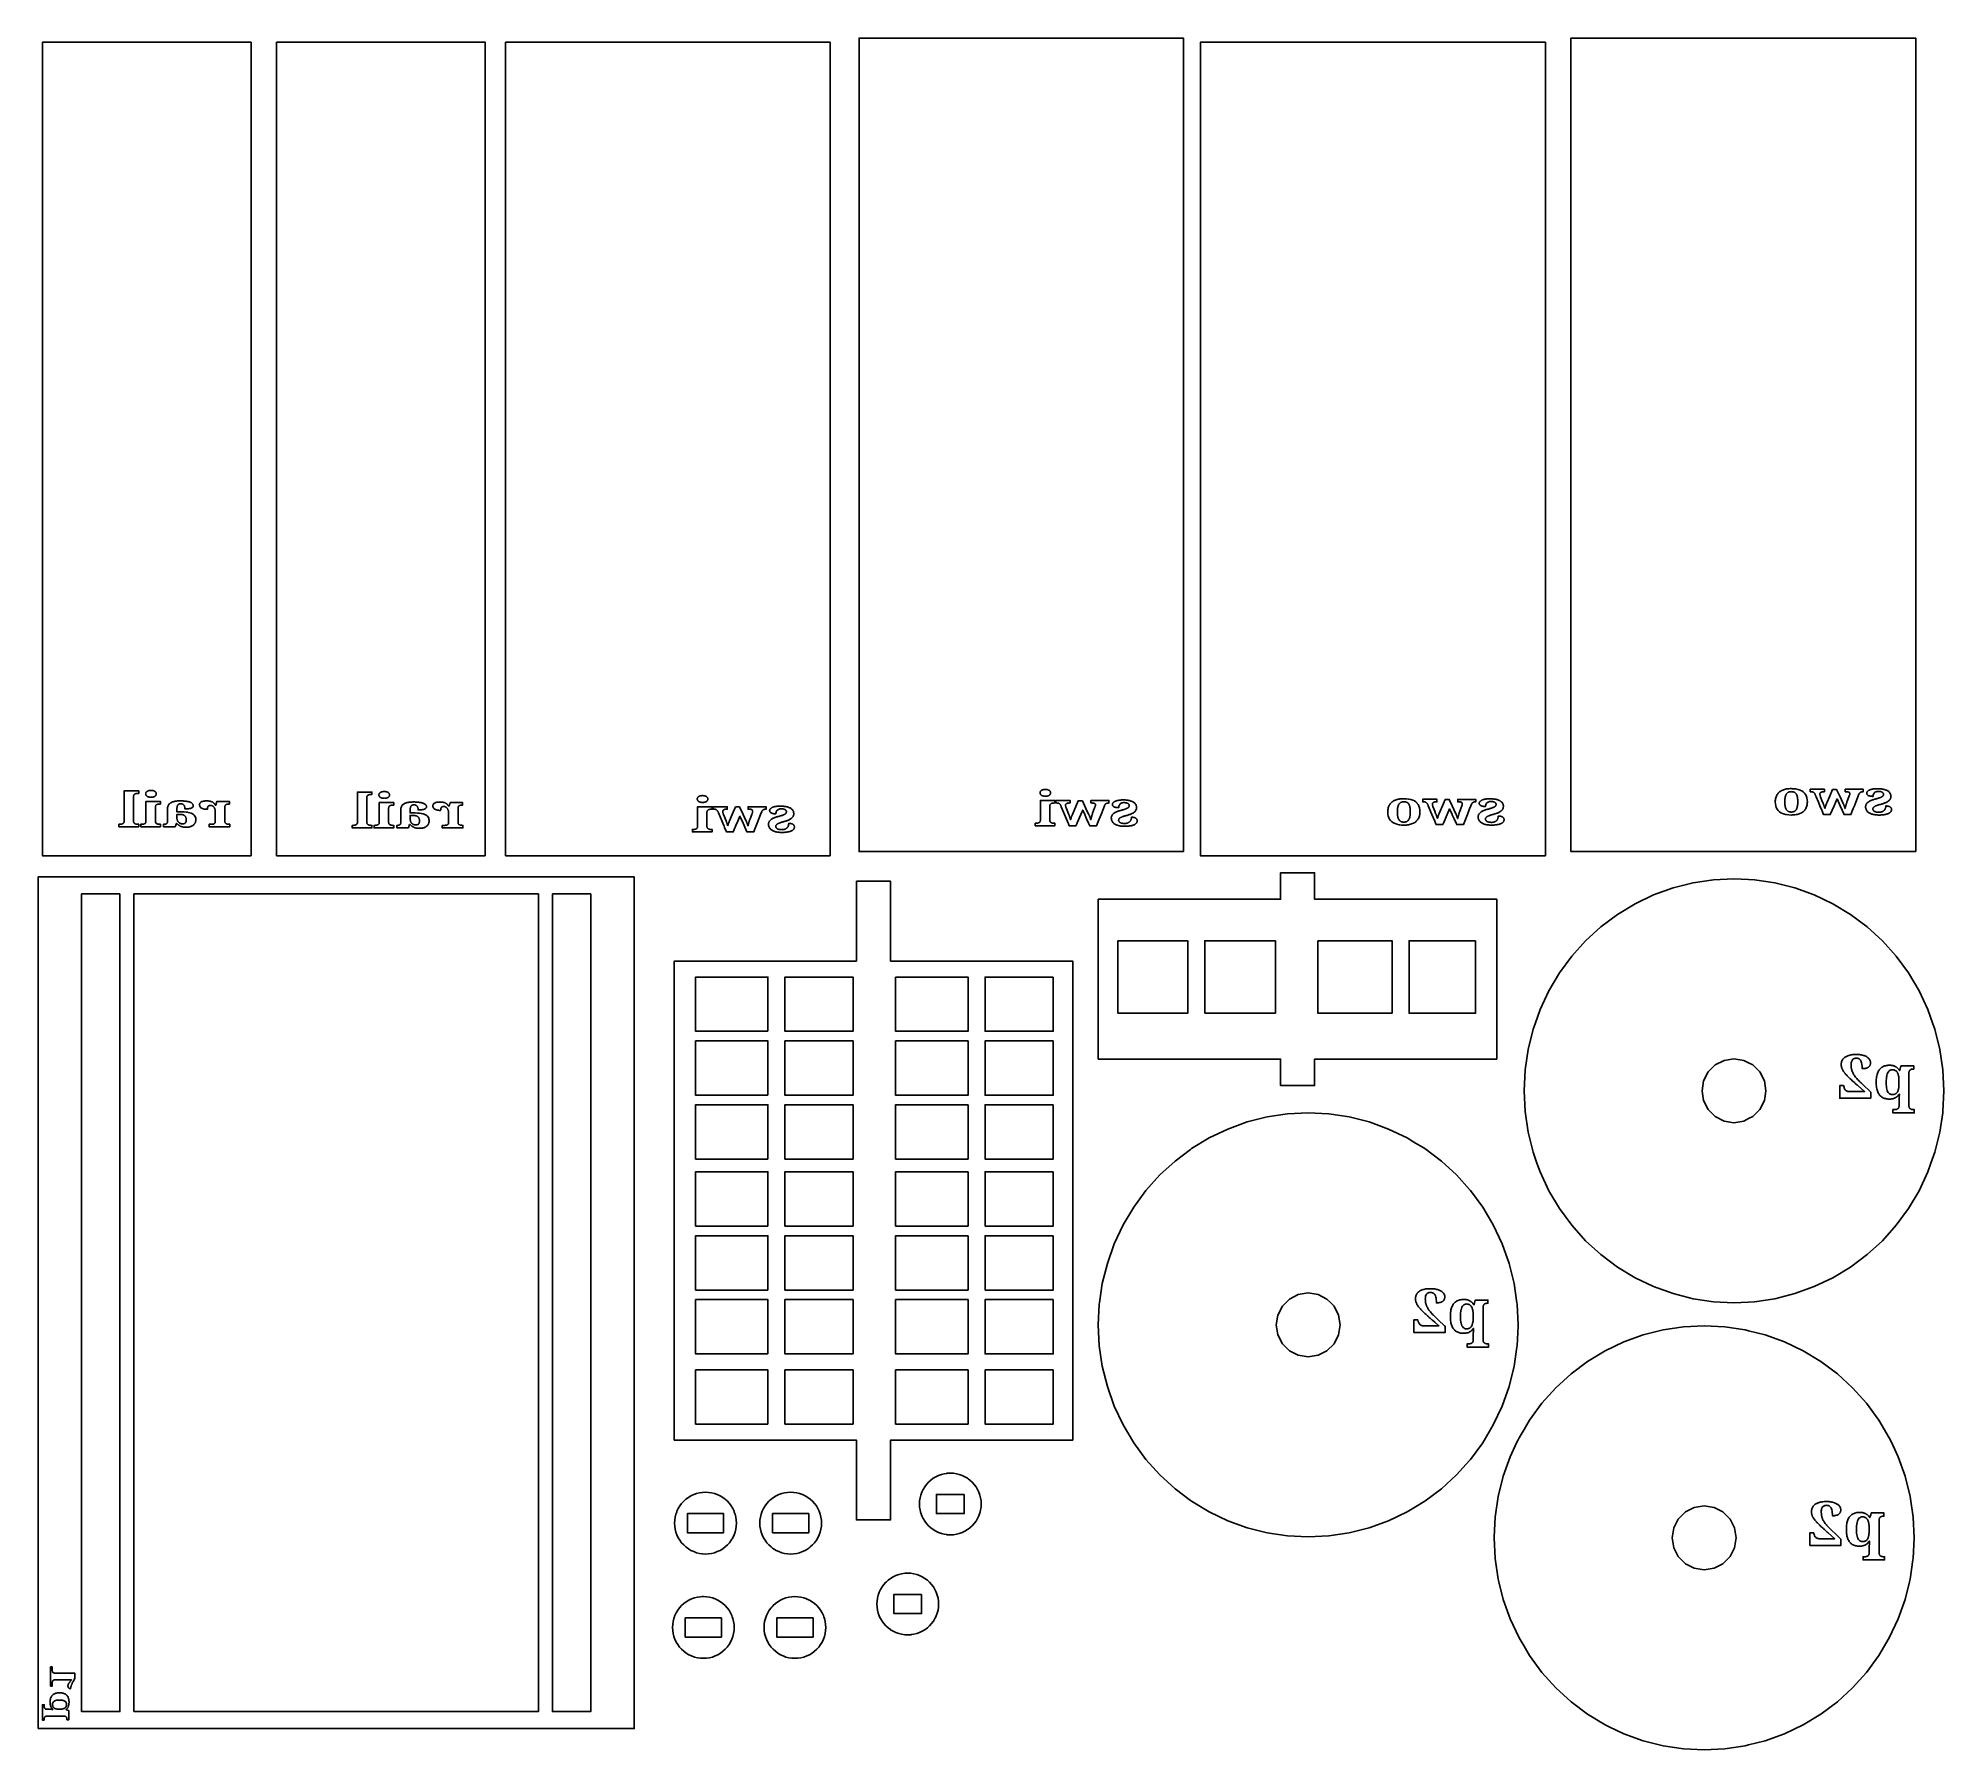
# Model space of a CAD drawing. Extents: x -140 to 308, y 299 to 701.
import ezdxf

# ---------------------------------------------------------------- set-up
doc = ezdxf.new("R2010")
doc.units = 0
doc.layers.get('0').update_dxf_attribs({"linetype": 'CONTINUOUS'})

msp = doc.modelspace()

# ---------------------------------------------------------------- linework, layer by layer
at = {"color": 1}
for points in [[(-89.599998, 509), (-120.603, 509), (-138.60001, 509), (-138.60001, 700.04501), (-120.603, 700.04501), (-94.603996, 700.04501), (-89.599998, 700.04501), (-89.599998, 515.684)], [(-34.599998, 509), (-65.819, 509), (-83.599998, 509), (-83.599998, 700.04501), (-65.819, 700.04501), (-39.82, 700.04501), (-34.599998, 700.04501), (-34.599998, 515.427)], [(46.400002, 509), (14.07, 509), (9.8, 509), (9.4, 509), (0.4, 509), (-29.799999, 509), (-29.799999, 700.04501), (14.07, 700.04501), (38.02, 700.04501), (46.400002, 700.04501), (46.400002, 514.46)], [(82.800003, 509.955), (78.800003, 509.955), (60.599998, 509.955), (53.200001, 509.955), (53.200001, 701), (94.580002, 701), (109.4, 701), (118.53, 701), (129.39999, 701), (129.39999, 515.912), (129.39999, 509.955), (109.4, 509.955), (103.4, 509.955), (94.580002, 509.955)], [(160.2, 509), (152.2, 509), (133.39999, 509), (133.39999, 700.04501), (177.397, 700.04501), (204.69299, 700.04501), (208, 700.04501), (209.39999, 700.04501), (214.39999, 700.04501), (214.39999, 509), (209.39999, 509), (208, 509), (203, 509), (182.39999, 509), (178.39999, 509), (177.397, 509)], [(301.39999, 509.955), (268.39801, 509.955), (220.39999, 509.955), (220.39999, 701), (268.39801, 701), (295.69299, 701), (301.39999, 701), (301.39999, 518.55)], [(-139.60001, 304), (-139.60001, 504), (-138.603, 504), (-138.6, 504), (-130.97799, 504), (-129.40299, 504), (-120.40199, 504), (-117.10299, 504), (-89.599988, 504), (-83.599988, 504), (-34.599988, 504), (-29.799989, 504), (-22.09799, 504), (-18.79799, 504), (-9.79799, 504), (0.40001, 504), (0.40001, 305.997002), (0.40001, 304), (-29.799989, 304), (-34.599988, 304), (-83.599988, 304), (-89.599988, 304), (-138.6, 304), (-138.603, 304)], [(52.599998, 503), (53.200001, 503), (60.599998, 503), (60.599998, 484.25), (61.799999, 484.25), (78.800003, 484.25), (82.800003, 484.25), (98.803001, 484.25), (103.4, 484.25), (103.4, 371.75), (98.803001, 371.75), (82.800003, 371.75), (81.900002, 371.75), (78.800003, 371.75), (67.400002, 371.75), (61.799999, 371.75), (60.599998, 371.75), (60.599998, 353), (57.400002, 353), (53.200001, 353), (52.599998, 353), (52.599998, 371.75), (51.799999, 371.75), (46.400002, 371.75), (44.400002, 371.75), (29.9, 371.75), (24.4, 371.75), (14.798, 371.75), (9.9, 371.75), (9.8, 371.75), (9.8, 484.25), (14.798, 484.25), (46.400002, 484.25), (51.799999, 484.25), (52.599998, 484.25)], [(109.4, 461.25), (109.4, 498.75), (113.998, 498.75), (129.39999, 498.75), (133.39999, 498.75), (151, 498.75), (152.2, 498.75), (152.2, 505), (160.2, 505), (160.2, 498.75), (161, 498.75), (178.39999, 498.75), (182.39999, 498.75), (198.00301, 498.75), (203, 498.75), (203, 461.25), (198.00301, 461.25), (182.39999, 461.25), (178.39999, 461.25), (161, 461.25), (160.2, 461.25), (160.2, 455), (152.2, 455), (152.2, 461.25), (151, 461.25), (133.39999, 461.25), (129.39999, 461.25), (113.998, 461.25)], [(304.24701, 472.858002), (305.42365, 469.536003), (305.87701, 468.255997), (307.05301, 463.514999), (307.763, 458.681), (308, 453.799999), (307.763, 448.918999), (307.7159, 448.598), (307.05306, 444.084999), (305.87706, 439.344002), (304.96465, 436.768002), (304.24706, 434.742001), (302.17904, 430.323999), (299.69106, 426.132999), (296.80904, 422.207001), (293.56005, 418.586), (289.97606, 415.304), (286.09005, 412.393), (281.94005, 409.88), (277.56606, 407.791), (273.01104, 406.144), (268.31804, 404.957), (263.53206, 404.24), (262.14406, 404.17106), (258.70001, 404), (253.868, 404.24), (249.082, 404.957), (244.38901, 406.144), (239.834, 407.791), (235.46001, 409.88), (231.31, 412.393), (227.424, 415.304), (223.84, 418.586), (220.591, 422.207001), (217.709, 426.132999), (215.22099, 430.323999), (213.153, 434.742001), (212.43541, 436.768002), (211.52299, 439.344002), (210.347, 444.084999), (209.63699, 448.918999), (209.39999, 453.799999), (209.63699, 458.681), (210.347, 463.514999), (211.52299, 468.255997), (211.97636, 469.536003), (213.153, 472.858002), (215.22099, 477.276001), (217.709, 481.467003), (220.591, 485.392998), (223.84, 489.014), (227.424, 492.295998), (231.31, 495.207001), (235.46001, 497.720001), (239.834, 499.808998), (244.38901, 501.456001), (249.082, 502.642998), (253.868, 503.360001), (258.70001, 503.599998), (262.14401, 503.42894), (263.53201, 503.36), (268.31799, 502.642997), (273.01099, 501.456), (277.56601, 499.808997), (281.94, 497.72), (286.09, 495.207), (289.97601, 492.295997), (293.56, 489.013999), (296.80899, 485.392997), (299.69101, 481.467002), (302.17899, 477.276)], [(113.998, 471.998001), (129.39999, 471.998001), (130.39999, 471.998001), (130.39999, 489.002998), (129.39999, 489.002998), (113.998, 489.002998)], [(134.39999, 471.998001), (151, 471.998001), (151, 489.002998), (134.39999, 489.002998)], [(161, 489.002998), (161, 471.998001), (178.39999, 471.998001), (178.39999, 489.002998)], [(198.00301, 489.002998), (182.39999, 489.002998), (182.39999, 471.998001), (198.00301, 471.998001)], [(31.799999, 467.748001), (31.799999, 480.502998), (14.798, 480.502998), (14.798, 467.748001)], [(46.400002, 480.502998), (35.799999, 480.502998), (35.799999, 467.748001), (46.400002, 467.748001), (51.799999, 467.748001), (51.799999, 480.502998)], [(61.799999, 480.502998), (61.799999, 467.748001), (78.800003, 467.748001), (78.800003, 480.502998)], [(98.803001, 480.502998), (82.800003, 480.502998), (82.800003, 467.748001), (98.803001, 467.748001)], [(31.799999, 452.748001), (31.799999, 465.502998), (14.798, 465.502998), (14.798, 452.748001)], [(46.400002, 465.502998), (35.799999, 465.502998), (35.799999, 452.748001), (46.400002, 452.748001), (51.799999, 452.748001), (51.799999, 465.502998)], [(78.800003, 465.502998), (61.799999, 465.502998), (61.799999, 452.748001), (78.800003, 452.748001)], [(98.803001, 465.502998), (82.800003, 465.502998), (82.800003, 452.748001), (98.803001, 452.748001)], [(265.83499, 456.118), (264.76999, 458.209999), (263.10999, 459.869999), (262.14401, 460.361774), (261.01801, 460.935001), (258.70001, 461.301998), (256.38199, 460.935001), (254.28999, 459.869999), (252.63, 458.209999), (251.565, 456.118), (251.198, 453.799999), (251.3006, 453.152), (251.565, 451.481998), (252.63, 449.389999), (254.28999, 447.73), (256.38199, 446.665001), (258.70001, 446.298), (261.01801, 446.665001), (262.14401, 447.238228), (263.10999, 447.73), (264.76999, 449.389999), (265.83499, 451.481998), (266.0994, 453.152), (266.202, 453.799999)], [(31.799999, 437.748001), (31.799999, 450.502998), (14.798, 450.502998), (14.798, 437.748001)], [(46.400002, 450.502998), (35.799999, 450.502998), (35.799999, 437.748001), (46.400002, 437.748001), (51.799999, 437.748001), (51.799999, 450.502998)], [(78.800003, 450.502998), (61.799999, 450.502998), (61.799999, 437.748001), (78.800003, 437.748001)], [(98.803001, 450.502998), (82.800003, 450.502998), (82.800003, 437.748001), (98.803001, 437.748001)], [(207.05299, 408.515), (207.71614, 404), (207.763, 403.681), (208, 398.8), (207.99, 398.6), (207.7627, 393.919), (207.7154, 393.597), (207.05268, 389.084), (205.87669, 384.344), (204.24668, 379.742001), (202.17869, 375.323999), (199.69068, 371.132999), (196.8087, 367.207001), (196.60769, 366.982986), (193.55969, 363.585999), (189.97569, 360.304001), (186.08969, 357.393002), (183.54769, 355.85371), (181.93969, 354.880001), (177.56568, 352.791), (173.01069, 351.144001), (168.31768, 349.957001), (163.532, 349.240002), (158.7, 349), (153.868, 349.240002), (151.198, 349.639999), (149.082, 349.957001), (144.38901, 351.144001), (139.834, 352.791), (135.46001, 354.880001), (131.31, 357.393002), (131.07201, 357.571285), (127.424, 360.304001), (123.84, 363.585999), (120.591, 367.207001), (117.709, 371.132999), (115.221, 375.323999), (113.153, 379.742001), (111.523, 384.344), (110.347, 389.084), (109.637, 393.919), (109.4, 398.8), (109.637, 403.681), (109.68385, 404), (110.347, 408.515), (111.523, 413.256), (113.153, 417.858), (115.221, 422.275999), (117.709, 426.466999), (120.591, 430.393), (123.84, 434.014), (127.424, 437.296001), (131.07201, 440.028713), (131.31, 440.207001), (135.46001, 442.720001), (139.834, 444.808998), (144.38901, 446.456001), (149.082, 447.643002), (151.198, 447.960003), (153.868, 448.360001), (158.7, 448.599998), (163.532, 448.360001), (166.203, 447.959854), (168.31799, 447.643002), (173.011, 446.456001), (177.56599, 444.808998), (181.94, 442.720001), (183.548, 441.746288), (186.09, 440.207001), (189.976, 437.296001), (193.56, 434.014), (196.608, 430.617014), (196.80901, 430.393), (199.69099, 426.466999), (201.05299, 424.172731), (202.179, 422.275999), (204.24699, 417.858), (205.877, 413.256)], [(31.799999, 421.997999), (31.799999, 434.753), (14.798, 434.753), (14.798, 421.997999)], [(46.400002, 434.753), (35.799999, 434.753), (35.799999, 421.997999), (46.400002, 421.997999), (51.799999, 421.997999), (51.799999, 434.753)], [(78.800003, 434.753), (61.799999, 434.753), (61.799999, 421.997999), (78.800003, 421.997999)], [(98.803001, 434.753), (82.800003, 434.753), (82.800003, 421.997999), (98.803001, 421.997999)], [(31.799999, 406.998), (31.799999, 419.753), (14.798, 419.753), (14.798, 406.998)], [(46.400002, 419.753), (35.799999, 419.753), (35.799999, 406.998), (46.400002, 406.998), (51.799999, 406.998), (51.799999, 419.753)], [(78.800003, 419.753), (61.799999, 419.753), (61.799999, 406.998), (78.800003, 406.998)], [(98.803001, 419.753), (82.800003, 419.753), (82.800003, 406.998), (98.803001, 406.998)], [(31.799999, 391.997), (31.799999, 404.753), (14.798, 404.753), (14.798, 391.997)], [(46.400002, 404.753), (35.799999, 404.753), (35.799999, 391.997), (46.400002, 391.997), (51.799999, 391.997), (51.799999, 404.753)], [(78.800003, 404.753), (61.799999, 404.753), (61.799999, 391.997), (78.800003, 391.997)], [(98.803001, 404.753), (82.800003, 404.753), (82.800003, 391.997), (98.803001, 391.997)], [(156.382, 405.935), (154.28999, 404.87), (153.42, 404), (152.63, 403.21), (151.565, 401.118), (151.198, 398.8), (151.565, 396.482), (152.63, 394.39), (154.28999, 392.73), (156.382, 391.665), (158.7, 391.297), (161.01801, 391.665), (163.11, 392.73), (164.77, 394.39), (165.83501, 396.482), (166.203, 398.8), (165.83501, 401.118), (164.77, 403.21), (163.98, 404), (163.11, 404.87), (161.01801, 405.935), (158.7, 406.302)], [(208.22099, 372.275999), (209.39999, 374.262009), (210.709, 376.466999), (213.591, 380.393), (216.84, 384.014), (220.424, 387.296), (224.31, 390.207), (228.46001, 392.72), (232.834, 394.809), (237.38901, 396.456), (242.082, 397.643), (246.868, 398.36), (251.7, 398.6), (256.53201, 398.36), (261.31799, 397.643), (262.14401, 397.43408), (266.01099, 396.456), (270.56601, 394.809), (274.94, 392.72), (279.09, 390.207), (282.97601, 387.296), (286.56, 384.014), (289.80899, 380.393), (292.69101, 376.466999), (295.17899, 372.275999), (295.66769, 371.231998), (297.24701, 367.858002), (298.87701, 363.256001), (300.05301, 358.514999), (300.763, 353.681), (301, 348.799999), (300.763, 343.918999), (300.7157, 343.597), (300.05301, 339.084999), (299.89896, 338.463997), (298.87701, 334.344002), (297.24701, 329.741997), (295.17899, 325.323997), (292.69101, 321.133003), (289.80899, 317.207001), (286.56, 313.585999), (282.97601, 310.304001), (279.09, 307.392998), (274.94, 304.879997), (270.56601, 302.791), (266.01099, 301.144), (262.14401, 300.16592), (261.31799, 299.957), (256.53201, 299.24), (251.7, 299), (246.868, 299.24), (242.082, 299.957), (237.38901, 301.144), (232.834, 302.791), (229.37601, 304.44252), (228.46001, 304.879997), (224.31, 307.392998), (220.424, 310.304001), (216.84, 313.585999), (213.591, 317.207001), (210.709, 321.133003), (209.39999, 323.33799), (208.22099, 325.323997), (206.153, 329.741997), (204.52299, 334.344002), (203.50104, 338.463997), (203.347, 339.084999), (202.63699, 343.918999), (202.39999, 348.799999), (202.40999, 349), (202.63727, 353.681), (203.34728, 358.514999), (204.52327, 363.256001), (206.15328, 367.858002), (206.53776, 368.679379), (207.7326, 371.231998), (208.00028, 371.803864)], [(31.799999, 375.497), (31.799999, 388.252), (14.798, 388.252), (14.798, 375.497)], [(46.400002, 388.252), (35.799999, 388.252), (35.799999, 375.497), (46.400002, 375.497), (51.799999, 375.497), (51.799999, 388.252)], [(78.800003, 388.252), (61.799999, 388.252), (61.799999, 375.497), (78.800003, 375.497)], [(98.803001, 388.252), (82.800003, 388.252), (82.800003, 375.497), (98.803001, 375.497)], [(78.068001, 363.144001), (78.241333, 363.040001), (78.678001, 362.778), (78.800003, 362.68741), (79.249001, 362.354002), (79.777, 361.877001), (80.253998, 361.349001), (80.678001, 360.778002), (81.043999, 360.168001), (81.348, 359.524), (81.587997, 358.855002), (81.761002, 358.164003), (81.864998, 357.461001), (81.899998, 356.750002), (81.864998, 356.039003), (81.761002, 355.336001), (81.638824, 354.848002), (81.587994, 354.645002), (81.347997, 353.976004), (81.043996, 353.332003), (80.677998, 352.722002), (80.253995, 352.151003), (79.776997, 351.623003), (79.248998, 351.146002), (78.8, 350.812594), (78.677998, 350.722004), (78.067998, 350.356003), (77.903, 350.278111), (77.424004, 350.051998), (76.754997, 349.812), (76.064003, 349.639), (75.361, 349.535), (74.650002, 349.5), (73.939003, 349.535), (73.727997, 349.566216), (73.236, 349.639), (72.544998, 349.812), (71.875999, 350.051998), (71.398003, 350.277641), (71.232002, 350.356001), (70.622002, 350.722002), (70.051003, 351.146002), (69.523003, 351.623003), (69.045998, 352.151003), (68.622002, 352.722), (68.255997, 353.332001), (67.952003, 353.976002), (67.711998, 354.645), (67.661178, 354.848), (67.539, 355.335999), (67.434997, 356.039001), (67.399997, 356.75), (67.434997, 357.460999), (67.539, 358.164001), (67.711997, 358.855), (67.952002, 359.523998), (68.255996, 360.167999), (68.622001, 360.778), (69.045997, 361.348999), (69.523002, 361.876999), (70.051002, 362.354), (70.622001, 362.778), (71.058669, 363.040001), (71.232001, 363.144001), (71.875998, 363.448002), (72.544998, 363.688), (73.236, 363.861), (73.727997, 363.933784), (73.939003, 363.965), (74.650002, 364), (75.361, 363.965), (76.064003, 363.861), (76.754997, 363.688), (77.424004, 363.448002)], [(23.848, 355.023998), (23.91114, 354.848), (24.088, 354.355), (24.261001, 353.664001), (24.365001, 352.960999), (24.4, 352.25), (24.365, 351.539001), (24.261, 350.835999), (24.087999, 350.145), (23.848, 349.476002), (23.544001, 348.832001), (23.177999, 348.222), (22.754, 347.651001), (22.277, 347.123001), (21.760069, 346.655998), (21.748999, 346.645998), (21.177997, 346.221998), (20.567999, 345.855997), (19.924, 345.551998), (19.254999, 345.312), (18.563999, 345.139), (17.861, 345.035), (17.15, 345), (16.438999, 345.035), (16.383999, 345.0431), (15.736, 345.139), (15.045, 345.312), (14.376, 345.551998), (13.732, 345.855999), (13.122, 346.222), (12.551, 346.646), (12.53993, 346.656), (12.023, 347.123003), (11.546, 347.651003), (11.122, 348.222), (10.756, 348.832001), (10.452, 349.476002), (10.212, 350.145), (10.039, 350.835999), (9.935, 351.539001), (9.9, 352.25), (9.935, 352.960999), (10.039, 353.664001), (10.212, 354.355), (10.388861, 354.848), (10.452, 355.023998), (10.756, 355.667999), (11.122, 356.278), (11.546, 356.848999), (12.023, 357.376999), (12.551, 357.854), (13.122, 358.278), (13.732, 358.644001), (14.376, 358.948002), (15.045, 359.188), (15.736, 359.361), (16.384001, 359.45686), (16.439001, 359.46496), (17.15, 359.5), (17.861, 359.465), (18.563999, 359.361), (19.254999, 359.188), (19.924, 358.948002), (20.568001, 358.644001), (21.177999, 358.278), (21.749001, 357.854), (22.277, 357.376999), (22.754, 356.848999), (23.177999, 356.278), (23.544001, 355.667999)], [(43.848, 355.023998), (43.91114, 354.848), (44.088001, 354.355), (44.261002, 353.664001), (44.365002, 352.960999), (44.400002, 352.25), (44.365002, 351.539001), (44.261002, 350.835999), (44.088001, 350.145), (43.848, 349.476002), (43.543999, 348.832001), (43.178001, 348.222), (42.754002, 347.651001), (42.277, 347.123001), (41.749001, 346.646), (41.402, 346.388332), (41.178001, 346.222), (40.959999, 346.091202), (40.568001, 345.855999), (39.924, 345.551998), (39.255001, 345.312), (38.563999, 345.139), (37.861, 345.035), (37.150002, 345), (36.438999, 345.035), (35.736, 345.139), (35.044998, 345.312), (34.375999, 345.551998), (33.731998, 345.855999), (33.122002, 346.222), (32.897999, 346.388332), (32.768002, 346.484863), (32.550999, 346.646), (32.022999, 347.123001), (31.546, 347.651001), (31.122, 348.222), (30.756001, 348.832001), (30.452, 349.476002), (30.212, 350.145), (30.039, 350.835999), (29.934999, 351.539001), (29.9, 352.25), (29.934999, 352.960999), (30.039, 353.664001), (30.212, 354.355), (30.388861, 354.848), (30.452, 355.023998), (30.756001, 355.667999), (31.122, 356.278), (31.546, 356.848999), (32.022999, 357.376999), (32.550999, 357.854), (32.768002, 358.015137), (33.122002, 358.278), (33.731998, 358.644001), (34.375999, 358.948002), (35.044998, 359.188), (35.736, 359.361), (36.438999, 359.465), (37.150002, 359.5), (37.861, 359.465), (38.563999, 359.361), (39.255001, 359.188), (39.924, 358.948002), (40.568001, 358.644001), (40.959999, 358.408798), (41.178001, 358.278), (41.749001, 357.854), (42.277, 357.376999), (42.754002, 356.848999), (43.178001, 356.278), (43.543999, 355.667999)], [(77.903, 359.001999), (73.727997, 359.001999), (71.398003, 359.001999), (71.398003, 354.848), (71.398003, 354.497002), (73.727997, 354.497002), (77.903, 354.497002), (77.903, 354.848)], [(16.384001, 354.501999), (12.897, 354.501999), (12.897, 349.997002), (16.384001, 349.997002), (21.402, 349.997002), (21.402, 354.501999)], [(41.402, 354.501999), (40.959999, 354.501999), (32.897999, 354.501999), (32.897999, 349.997002), (40.959999, 349.997002), (41.402, 349.997002)], [(258.83499, 346.481998), (259.202, 348.799999), (258.83499, 351.118), (257.76999, 353.209999), (256.13199, 354.848), (256.10999, 354.87), (254.01801, 355.935002), (251.7, 356.301999), (249.382, 355.935002), (247.28999, 354.87), (247.26799, 354.848), (245.62998, 353.209999), (244.56498, 351.118), (244.19798, 348.799999), (244.56498, 346.481998), (245.62998, 344.389999), (247.28997, 342.73), (249.38198, 341.665001), (251.69998, 341.297001), (254.01799, 341.665001), (256.10997, 342.73), (257.76997, 344.389999)], [(60.622002, 327.222), (60.600002, 327.23834), (60.051003, 327.646009), (59.523003, 328.123006), (59.046005, 328.651006), (58.622006, 329.222005), (58.256005, 329.832006), (58.048302, 330.272008), (57.952002, 330.476003), (57.712004, 331.145002), (57.539003, 331.836004), (57.435003, 332.539006), (57.400003, 333.250005), (57.435003, 333.961004), (57.539003, 334.664006), (57.712004, 335.355008), (57.952002, 336.024007), (58.256003, 336.668004), (58.622004, 337.278005), (59.046003, 337.849004), (59.523001, 338.377004), (59.619301, 338.464004), (60.050999, 338.854003), (60.599998, 339.261672), (60.621998, 339.278012), (61.231994, 339.644009), (61.875995, 339.94801), (62.544998, 340.188), (63.236, 340.361), (63.938999, 340.465), (64.650002, 340.5), (65.361, 340.465), (66.064003, 340.361), (66.754997, 340.188), (67.400002, 339.956612), (67.424002, 339.948012), (68.067999, 339.644011), (68.677999, 339.278014), (69.248999, 338.85401), (69.680693, 338.464011), (69.777003, 338.377011), (70.254001, 337.849011), (70.678004, 337.278012), (71.044002, 336.668011), (71.348003, 336.024014), (71.588, 335.355015), (71.761005, 334.664013), (71.865001, 333.961011), (71.900001, 333.250012), (71.865001, 332.539013), (71.761005, 331.836011), (71.588, 331.145009), (71.348003, 330.47601), (71.251703, 330.272015), (71.044001, 329.832013), (70.678003, 329.222012), (70.254, 328.651013), (69.777002, 328.123013), (69.249003, 327.646016), (68.678003, 327.222012), (68.068003, 326.856015), (67.424006, 326.552014), (67.400006, 326.543414), (66.755001, 326.312022), (66.064007, 326.139026), (65.536007, 326.060916), (65.361, 326.035004), (64.650002, 326), (63.938999, 326.035004), (63.236, 326.139), (62.544998, 326.311996), (61.875999, 326.552002), (61.231998, 326.856003)], [(9.712, 329.855003), (9.8, 330.100304), (9.861596, 330.272003), (9.899999, 330.379051), (9.951999, 330.524002), (10.256, 331.167999), (10.622, 331.778), (11.046, 332.348999), (11.523, 332.876999), (12.051, 333.353996), (12.622, 333.778), (13.232, 334.143997), (13.876, 334.447998), (14.545, 334.688004), (15.236, 334.861), (15.939, 334.964996), (16.384001, 334.986906), (16.65, 335), (17.361, 334.965), (18.063999, 334.861004), (18.754999, 334.688008), (19.424, 334.448002), (20.068001, 334.144001), (20.677999, 333.778004), (21.249001, 333.354), (21.777, 332.877003), (22.254, 332.349003), (22.677999, 331.778004), (23.044001, 331.168003), (23.348, 330.524006), (23.4384, 330.272007), (23.587995, 329.855007), (23.760996, 329.164005), (23.864996, 328.461003), (23.9, 327.75), (23.865, 327.039001), (23.761, 326.335999), (23.587999, 325.644997), (23.348, 324.975998), (23.044001, 324.332001), (22.677999, 323.722), (22.254, 323.151001), (21.777, 322.623001), (21.249001, 322.146004), (21.160121, 322.080004), (20.677999, 321.722), (20.068001, 321.356003), (19.424, 321.052002), (18.754999, 320.811996), (18.063999, 320.639), (17.361, 320.535004), (16.65, 320.5), (15.939, 320.535004), (15.236, 320.639), (14.545, 320.811996), (13.876, 321.052002), (13.232, 321.356003), (12.622, 321.722), (12.139882, 322.080002), (12.051002, 322.146002), (11.523002, 322.622999), (11.046002, 323.150999), (10.622002, 323.721998), (10.256002, 324.331999), (9.952002, 324.975996), (9.900002, 325.120947), (9.800003, 325.399694), (9.712003, 325.644995), (9.539, 326.335999), (9.435, 327.039001), (9.4, 327.75), (9.435, 328.460999), (9.539, 329.164001)], [(44.848, 330.524002), (44.9384, 330.272003), (45.087997, 329.855003), (45.260998, 329.164001), (45.364998, 328.460999), (45.399998, 327.75), (45.364998, 327.039001), (45.260998, 326.335999), (45.087997, 325.644997), (44.847996, 324.975998), (44.543995, 324.332001), (44.177997, 323.722), (43.753998, 323.151001), (43.276996, 322.623001), (42.748997, 322.146004), (42.660117, 322.080004), (42.178, 321.722002), (41.568, 321.356005), (40.924, 321.052002), (40.255001, 320.811996), (39.563999, 320.639), (38.861, 320.535004), (38.150002, 320.5), (37.438999, 320.535004), (36.736, 320.639), (36.044998, 320.811996), (35.375999, 321.052002), (34.731998, 321.356003), (34.122002, 321.722), (33.639881, 322.080002), (33.551001, 322.146002), (33.023001, 322.622999), (32.768002, 322.905266), (32.546001, 323.151001), (32.122002, 323.722), (31.756001, 324.332001), (31.452, 324.975998), (31.212, 325.644997), (31.039, 326.335999), (30.934999, 327.039001), (30.9, 327.75), (30.935, 328.460999), (31.039001, 329.164001), (31.212001, 329.855003), (31.452001, 330.524002), (31.756002, 331.167999), (32.122003, 331.778), (32.546002, 332.348999), (32.768003, 332.594734), (33.023, 332.876999), (33.551, 333.353996), (34.122003, 333.778), (34.731999, 334.143997), (35.376, 334.447998), (36.044999, 334.688004), (36.736, 334.861), (37.438999, 334.964996), (38.150002, 335), (38.861, 334.965), (39.563999, 334.861004), (40.255001, 334.688008), (40.924, 334.448002), (40.96, 334.431012), (41.568002, 334.144002), (42.178002, 333.778005), (42.749002, 333.354001), (43.277001, 332.877004), (43.754003, 332.349004), (44.178002, 331.778005), (44.544, 331.168004)], [(67.903, 335.501999), (67.400002, 335.501999), (65.536003, 335.501999), (61.397999, 335.501999), (61.397999, 330.997002), (65.536003, 330.997002), (67.400002, 330.997002), (67.903, 330.997002)], [(20.902, 330.001999), (16.384001, 330.001999), (12.397, 330.001999), (12.397, 325.497002), (16.384001, 325.497002), (20.902, 325.497002)], [(40.959999, 330.001999), (33.897999, 330.001999), (33.897999, 325.497002), (40.959999, 325.497002), (42.402, 325.497002), (42.402, 330.001999)]]:
    msp.add_lwpolyline(points, close=True, dxfattribs=at)
at = {"color": 5}
for points in [[(-120.425, 516.378), (-120.603, 516.378), (-120.603, 515.788), (-119.808, 515.788), (-118.784, 515.788), (-117.184, 515.788), (-117.133, 515.788), (-117.027, 515.788), (-116.9296, 515.788), (-116.79963, 515.788), (-116.73603, 515.788), (-115.98203, 515.788), (-115.98203, 516.17331), (-115.98203, 516.20641), (-115.98203, 516.26441), (-115.98203, 516.29201), (-115.98203, 516.31371), (-115.98203, 516.34421), (-115.98203, 516.35021), (-115.98203, 516.35521), (-115.98203, 516.36631), (-115.98203, 516.37031), (-115.98203, 516.37431), (-115.98203, 516.37731), (-116.14903, 516.37731), (-116.20203, 516.37831), (-116.25703, 516.38031), (-116.31403, 516.38331), (-116.37203, 516.38831), (-116.43203, 516.39431), (-116.49403, 516.40131), (-116.55203, 516.41131), (-116.60903, 516.42331), (-116.66403, 516.43731), (-116.71703, 516.45531), (-116.73603, 516.46231), (-116.76903, 516.47501), (-116.81803, 516.49701), (-116.86903, 516.52501), (-116.91703, 516.55701), (-116.96203, 516.59101), (-117.00403, 516.62801), (-117.04303, 516.66901), (-117.08003, 516.71301), (-117.11103, 516.76301), (-117.13803, 516.81901), (-117.15803, 516.88001), (-117.17203, 516.94701), (-117.18103, 517.01901), (-117.18403, 517.09601), (-117.18403, 518.68701), (-117.18403, 522.78301), (-117.18403, 522.94601), (-117.18103, 523.01801), (-117.17203, 523.08401), (-117.15803, 523.14601), (-117.13803, 523.20101), (-117.11103, 523.25201), (-117.08003, 523.29701), (-117.04303, 523.34101), (-117.00403, 523.38101), (-116.96203, 523.41701), (-116.91703, 523.45001), (-116.86903, 523.47901), (-116.81803, 523.50501), (-116.76503, 523.52701), (-116.73603, 523.53771), (-116.71103, 523.54671), (-116.65603, 523.56471), (-116.60003, 523.57871), (-116.54203, 523.59071), (-116.48403, 523.59971), (-116.42503, 523.60771), (-116.36943, 523.61371), (-116.36743, 523.61396), (-116.31143, 523.61796), (-116.25643, 523.62196), (-116.20243, 523.62396), (-115.98243, 523.62396), (-115.98243, 524.20696), (-116.73643, 524.20696), (-118.78443, 524.20696), (-119.39043, 524.20696), (-119.39043, 518.68696), (-119.39043, 517.09596), (-119.39243, 517.01896), (-119.40043, 516.94696), (-119.41343, 516.87996), (-119.43243, 516.81896), (-119.45543, 516.76296), (-119.48443, 516.71296), (-119.52043, 516.66896), (-119.54893, 516.63896), (-119.55943, 516.62796), (-119.60243, 516.59096), (-119.64743, 516.55696), (-119.69443, 516.52496), (-119.74543, 516.49696), (-119.79843, 516.47496), (-119.80843, 516.47096), (-119.85243, 516.45466), (-119.90743, 516.43666), (-119.96443, 516.42266), (-120.02143, 516.41066), (-120.08043, 516.40066), (-120.14243, 516.39366), (-120.20243, 516.38766), (-120.26043, 516.38266), (-120.31743, 516.37966), (-120.37243, 516.37766)], [(-112.605, 522.771), (-112.5537, 522.784), (-112.534, 522.789), (-112.465, 522.809), (-112.399, 522.831), (-112.336, 522.857), (-112.276, 522.884), (-112.218, 522.915), (-112.165, 522.949), (-112.115, 522.985), (-112.069, 523.025), (-112.028, 523.068), (-111.99, 523.113), (-111.957, 523.162), (-111.928, 523.215), (-111.905, 523.27), (-111.897, 523.296), (-111.887, 523.328), (-111.873, 523.39), (-111.866, 523.454), (-111.863, 523.522), (-111.866, 523.589), (-111.873, 523.654), (-111.887, 523.715), (-111.905, 523.773), (-111.9194, 523.808), (-111.9284, 523.829), (-111.9574, 523.881), (-111.9904, 523.93), (-112.0284, 523.976), (-112.0694, 524.018), (-112.1154, 524.058), (-112.1654, 524.095), (-112.2184, 524.128), (-112.2764, 524.159), (-112.3364, 524.187), (-112.3994, 524.212), (-112.4654, 524.235), (-112.5344, 524.255), (-112.6054, 524.272), (-112.6404, 524.279), (-112.6804, 524.287), (-112.7564, 524.298), (-112.8354, 524.308), (-112.9174, 524.314), (-113.0004, 524.318), (-113.0864, 524.32), (-113.1694, 524.318), (-113.2514, 524.314), (-113.3324, 524.308), (-113.4114, 524.298), (-113.4904, 524.287), (-113.5674, 524.272), (-113.6394, 524.255), (-113.6644, 524.248), (-113.7094, 524.2351), (-113.7764, 524.2121), (-113.8414, 524.1871), (-113.9044, 524.1591), (-113.9644, 524.1281), (-114.0184, 524.0951), (-114.0694, 524.0581), (-114.1164, 524.0181), (-114.1594, 523.9761), (-114.1994, 523.9301), (-114.2364, 523.8811), (-114.2684, 523.8291), (-114.2784, 523.8081), (-114.2946, 523.7731), (-114.3146, 523.7151), (-114.3296, 523.6541), (-114.3386, 523.5891), (-114.3416, 523.5221), (-114.3386, 523.4541), (-114.3296, 523.3901), (-114.3146, 523.3281), (-114.3036, 523.2961), (-114.2946, 523.2701), (-114.2686, 523.2151), (-114.2366, 523.1621), (-114.1996, 523.1131), (-114.1596, 523.0681), (-114.1166, 523.0251), (-114.0696, 522.9851), (-114.0186, 522.9491), (-113.9646, 522.9151), (-113.9046, 522.8841), (-113.8416, 522.8571), (-113.7766, 522.8311), (-113.7096, 522.8091), (-113.6646, 522.7962), (-113.6396, 522.7892), (-113.6196, 522.7842), (-113.5676, 522.7712), (-113.4906, 522.7572), (-113.4116, 522.7452), (-113.3326, 522.7352), (-113.2516, 522.7292), (-113.1696, 522.7252), (-113.0866, 522.7242), (-113.0006, 522.7252), (-112.9176, 522.7292), (-112.8356, 522.7352), (-112.7566, 522.7452), (-112.6806, 522.7572), (-112.6406, 522.7642)], [(-65.640999, 516.121), (-65.819, 516.121), (-65.819, 515.531), (-65.536003, 515.531), (-64.512001, 515.531), (-63.487999, 515.531), (-62.464001, 515.531), (-61.439999, 515.531), (-61.198002, 515.531), (-61.198002, 516.114), (-61.198002, 516.118), (-61.198002, 516.121), (-61.365002, 516.121), (-61.418002, 516.122), (-61.440002, 516.1228), (-61.473002, 516.1238), (-61.530002, 516.1268), (-61.541602, 516.1278), (-61.588002, 516.1318), (-61.648002, 516.1378), (-61.710002, 516.1448), (-61.769002, 516.1538), (-61.825002, 516.1658), (-61.880002, 516.1808), (-61.933002, 516.1978), (-61.952002, 516.2048), (-61.985002, 516.2175), (-62.034002, 516.2405), (-62.085002, 516.2685), (-62.133002, 516.2995), (-62.178002, 516.3345), (-62.220002, 516.3715), (-62.259002, 516.4125), (-62.296002, 516.4555), (-62.328002, 516.5065), (-62.354002, 516.5625), (-62.374002, 516.6235), (-62.377602, 516.6395), (-62.389022, 516.6905), (-62.397022, 516.7615), (-62.400022, 516.8395), (-62.400022, 518.6875), (-62.400022, 522.6895), (-62.397022, 522.7615), (-62.394322, 522.7835), (-62.389022, 522.8275), (-62.374022, 522.8885), (-62.354022, 522.9445), (-62.328022, 522.9955), (-62.296022, 523.0405), (-62.259022, 523.0835), (-62.220022, 523.1235), (-62.178022, 523.1605), (-62.133022, 523.1925), (-62.085022, 523.2225), (-62.034022, 523.2475), (-61.981022, 523.2705), (-61.927022, 523.2905), (-61.910852, 523.2955), (-61.872032, 523.3075), (-61.816032, 523.3225), (-61.758032, 523.3345), (-61.700032, 523.3435), (-61.641032, 523.3515), (-61.588502, 523.3575), (-61.584002, 523.35797), (-61.527002, 523.36197), (-61.472002, 523.36597), (-61.440002, 523.36697), (-61.418002, 523.36778), (-61.198005, 523.36778), (-61.198005, 523.95078), (-61.440002, 523.95078), (-62.464004, 523.95078), (-63.488002, 523.95078), (-64.606006, 523.95078), (-64.606006, 522.78378), (-64.606006, 518.68778), (-64.606006, 516.83978), (-64.609006, 516.76178), (-64.616006, 516.69078), (-64.625906, 516.63978), (-64.629006, 516.62378), (-64.648016, 516.56278), (-64.671006, 516.50678), (-64.700006, 516.45578), (-64.736006, 516.41278), (-64.776006, 516.37178), (-64.818006, 516.33478), (-64.863006, 516.29978), (-64.911006, 516.26878), (-64.961006, 516.24078), (-65.014006, 516.21778), (-65.024006, 516.21378), (-65.068006, 516.19748), (-65.123006, 516.18048), (-65.180006, 516.16548), (-65.237006, 516.15348), (-65.296006, 516.14448), (-65.358006, 516.13748), (-65.418006, 516.13148), (-65.464406, 516.12748), (-65.476006, 516.12648), (-65.533006, 516.12348), (-65.536006, 516.12337), (-65.587996, 516.12137)], [(-58.301998, 522.466), (-58.215998, 522.468), (-58.132998, 522.472), (-58.050998, 522.478), (-57.971998, 522.488), (-57.895998, 522.5), (-57.820998, 522.514), (-57.749998, 522.531), (-57.680998, 522.551), (-57.614998, 522.574), (-57.551998, 522.599), (-57.491998, 522.627), (-57.434998, 522.658), (-57.380998, 522.691), (-57.343998, 522.7184), (-57.330998, 522.7284), (-57.285998, 522.7684), (-57.269998, 522.7844), (-57.243998, 522.8104), (-57.206998, 522.8564), (-57.172998, 522.9054), (-57.143998, 522.9574), (-57.120998, 523.0134), (-57.102998, 523.0714), (-57.089998, 523.1324), (-57.081998, 523.1974), (-57.078998, 523.2644), (-57.080398, 523.2964), (-57.081998, 523.3324), (-57.089998, 523.3974), (-57.102998, 523.4584), (-57.120998, 523.5164), (-57.143998, 523.5714), (-57.172998, 523.6244), (-57.206998, 523.6734), (-57.243998, 523.7184), (-57.285998, 523.7614), (-57.330998, 523.8014), (-57.340498, 523.8084), (-57.343998, 523.8114), (-57.380998, 523.8388), (-57.434998, 523.8718), (-57.491998, 523.9028), (-57.551998, 523.9308), (-57.614998, 523.9558), (-57.680998, 523.9778), (-57.749998, 523.9978), (-57.820998, 524.0158), (-57.895998, 524.0298), (-57.971998, 524.0418), (-58.050998, 524.0518), (-58.132998, 524.0578), (-58.215998, 524.0618), (-58.301998, 524.0638), (-58.367998, 524.0618), (-58.384998, 524.06139), (-58.466998, 524.05739), (-58.547998, 524.05139), (-58.626998, 524.04139), (-58.705998, 524.02939), (-58.782998, 524.01539), (-58.854998, 523.99739), (-58.924998, 523.97739), (-58.991998, 523.95539), (-59.056998, 523.93039), (-59.119998, 523.90239), (-59.179998, 523.87139), (-59.233998, 523.83839), (-59.275348, 523.80839), (-59.284948, 523.80139), (-59.331948, 523.76139), (-59.374948, 523.71839), (-59.391948, 523.69969), (-59.415948, 523.67339), (-59.451948, 523.62439), (-59.483948, 523.57139), (-59.509948, 523.51639), (-59.530948, 523.45839), (-59.544948, 523.39739), (-59.553948, 523.33239), (-59.556948, 523.26439), (-59.553948, 523.19739), (-59.544948, 523.13239), (-59.530948, 523.07139), (-59.509948, 523.01339), (-59.483948, 522.95739), (-59.451948, 522.90539), (-59.415948, 522.85639), (-59.391948, 522.82949), (-59.374948, 522.81039), (-59.348328, 522.78439), (-59.331948, 522.76839), (-59.284948, 522.72839), (-59.233948, 522.69139), (-59.179948, 522.65839), (-59.119948, 522.62739), (-59.056948, 522.59939), (-58.991948, 522.57439), (-58.924948, 522.55139), (-58.854948, 522.53139), (-58.782948, 522.51439), (-58.705948, 522.50039), (-58.626948, 522.48839), (-58.547948, 522.47839), (-58.466948, 522.47239), (-58.384948, 522.46839), (-58.367948, 522.46798)], [(96.283997, 523.067), (96.350997, 523.044), (96.420997, 523.024), (96.492997, 523.007), (96.569997, 522.992), (96.648997, 522.98), (96.727997, 522.971), (96.808997, 522.964), (96.890997, 522.96), (96.973997, 522.959), (97.059997, 522.96), (97.142997, 522.964), (97.224997, 522.971), (97.279997, 522.977), (97.303997, 522.98), (97.379997, 522.992), (97.454997, 523.007), (97.525997, 523.024), (97.594997, 523.044), (97.660997, 523.067), (97.723997, 523.092), (97.783997, 523.12), (97.841007, 523.151), (97.894997, 523.184), (97.944997, 523.221), (97.989997, 523.26), (98.025157, 523.296), (98.031957, 523.303), (98.068957, 523.349), (98.102957, 523.398), (98.131967, 523.45), (98.154967, 523.505), (98.172967, 523.564), (98.185967, 523.625), (98.193967, 523.69), (98.196967, 523.757), (98.194667, 523.808), (98.193919, 523.825), (98.185919, 523.889), (98.172919, 523.951), (98.154919, 524.009), (98.131919, 524.064), (98.102909, 524.116), (98.068909, 524.165), (98.031909, 524.211), (97.989909, 524.254), (97.944909, 524.294), (97.894909, 524.33), (97.840919, 524.364), (97.791919, 524.3898), (97.783919, 524.3938), (97.723919, 524.4218), (97.660919, 524.4478), (97.594919, 524.4698), (97.525919, 524.4898), (97.454919, 524.5068), (97.379919, 524.5218), (97.303919, 524.5338), (97.279919, 524.5368), (97.224919, 524.5428), (97.142919, 524.5498), (97.059919, 524.5538), (96.973919, 524.5548), (96.890919, 524.5538), (96.808919, 524.5498), (96.727919, 524.5428), (96.648919, 524.5338), (96.569919, 524.5218), (96.492919, 524.5068), (96.420919, 524.4898), (96.350919, 524.4698), (96.283919, 524.4478), (96.255919, 524.4366), (96.218929, 524.4218), (96.155929, 524.3938), (96.095929, 524.3638), (96.041929, 524.3298), (95.990929, 524.2938), (95.943929, 524.2538), (95.900929, 524.2108), (95.859929, 524.1648), (95.823929, 524.1158), (95.791929, 524.0638), (95.765929, 524.0088), (95.744929, 523.9508), (95.730929, 523.8888), (95.721929, 523.8248), (95.721181, 523.8078), (95.718881, 523.7568), (95.721881, 523.6898), (95.730881, 523.6248), (95.744881, 523.5638), (95.765881, 523.5048), (95.791881, 523.4498), (95.823881, 523.3978), (95.859881, 523.3488), (95.900881, 523.3028), (95.943881, 523.2598), (95.990881, 523.2208), (96.041881, 523.1838), (96.095881, 523.1508), (96.155881, 523.1198), (96.218881, 523.0918), (96.255871, 523.0776)], [(268.405, 521.902), (268.398, 521.647), (268.424, 521.148), (268.504, 520.693), (268.638, 520.282), (268.82501, 519.916), (269.065, 519.594), (269.35901, 519.316), (269.70499, 519.082), (270.10101, 518.89), (270.336, 518.8117), (270.548, 518.741), (270.797, 518.688), (271.04599, 518.635), (271.59399, 518.571), (272.19199, 518.55), (272.47699, 518.555), (272.75201, 518.571), (273.01801, 518.598), (273.27499, 518.635), (273.522, 518.683), (273.5425, 518.688), (273.76, 518.741), (273.98498, 518.811), (274.19799, 518.89), (274.40099, 518.981), (274.43199, 518.9974), (274.59199, 519.082), (274.77198, 519.194), (274.94197, 519.316), (275.09599, 519.449), (275.23799, 519.594), (275.36799, 519.749), (275.48497, 519.916), (275.59098, 520.093), (275.68398, 520.282), (275.76098, 520.484), (275.82298, 520.696), (275.83198, 520.736), (275.87218, 520.919), (275.90718, 521.151), (275.92818, 521.394), (275.93518, 521.647), (275.90818, 522.147), (275.82918, 522.602), (275.77058, 522.784), (275.69718, 523.012), (275.51218, 523.379), (275.27418, 523.701), (274.98319, 523.978), (274.63819, 524.212), (274.4322, 524.3116), (274.24119, 524.404), (273.7942, 524.553), (273.40818, 524.6353), (273.29719, 524.659), (272.74918, 524.723), (272.64393, 524.727), (272.4928, 524.733), (272.38419, 524.737), (272.15018, 524.746), (271.8632, 524.74), (271.58619, 524.724), (271.36018, 524.702), (271.31918, 524.698), (271.06317, 524.66), (270.81817, 524.613), (270.58218, 524.554), (270.35818, 524.485), (270.33618, 524.477), (270.14419, 524.4052), (269.94217, 524.3152), (269.75119, 524.2132), (269.57019, 524.1022), (269.40118, 523.9792), (269.24719, 523.8462), (269.10519, 523.7022), (268.97519, 523.5462), (268.85717, 523.3802), (268.75219, 523.2022), (268.65919, 523.0132), (268.57919, 522.8132), (268.57019, 522.7852), (268.51389, 522.6032), (268.46289, 522.3812), (268.42689, 522.1482)], [(271.12, 519.666), (271.0844, 519.712), (271.052, 519.754), (270.99, 519.851), (270.931, 519.956), (270.877, 520.07), (270.831, 520.192), (270.79, 520.323), (270.756, 520.462), (270.729, 520.609), (270.7074, 520.736), (270.7034, 520.762), (270.6824, 520.923), (270.6664, 521.092), (270.6544, 521.269), (270.6474, 521.454), (270.6454, 521.647), (270.6474, 521.843), (270.6544, 522.029), (270.6664, 522.208), (270.6824, 522.378), (270.7034, 522.54), (270.7294, 522.693), (270.7482, 522.784), (270.7594, 522.838), (270.7954, 522.974), (270.8364, 523.102), (270.8824, 523.222), (270.9334, 523.333), (270.9904, 523.435), (271.0554, 523.53), (271.1264, 523.616), (271.2024, 523.695), (271.2834, 523.765), (271.3421, 523.808), (271.3604, 523.8214), (271.3694, 523.8284), (271.4604, 523.8824), (271.56242, 523.9294), (271.67042, 523.9674), (271.78541, 523.9964), (271.90742, 524.0174), (272.03541, 524.0304), (272.1714, 524.0344), (272.30742, 524.0304), (272.38442, 524.0224), (272.43642, 524.0174), (272.55843, 523.9964), (272.67342, 523.9674), (272.78143, 523.9294), (272.88241, 523.8824), (272.97741, 523.8284), (273.06541, 523.7654), (273.14641, 523.6954), (273.22141, 523.6164), (273.29041, 523.5304), (273.35341, 523.4354), (273.40841, 523.33522), (273.40941, 523.33322), (273.45941, 523.22222), (273.50441, 523.10222), (273.54341, 522.97422), (273.57641, 522.83822), (273.58681, 522.78422), (273.60441, 522.69322), (273.62641, 522.54022), (273.64441, 522.37822), (273.65841, 522.20822), (273.66941, 522.02922), (273.67541, 521.84322), (273.67741, 521.64722), (273.67541, 521.45422), (273.66941, 521.26922), (273.65841, 521.09222), (273.64441, 520.92322), (273.62641, 520.76222), (273.62241, 520.73622), (273.60411, 520.60922), (273.57311, 520.46222), (273.53711, 520.32322), (273.49611, 520.19222), (273.45011, 520.07022), (273.39911, 519.95622), (273.34211, 519.85122), (273.27711, 519.75422), (273.24321, 519.71222), (273.20611, 519.66622), (273.13111, 519.58622), (273.04911, 519.51422), (272.96311, 519.45122), (272.87211, 519.39622), (272.7711, 519.35022), (272.66309, 519.31222), (272.5481, 519.28222), (272.42609, 519.26122), (272.38409, 519.25722), (272.29709, 519.24822), (272.1611, 519.24422), (272.02508, 519.24822), (271.89609, 519.26122), (271.77408, 519.28222), (271.65909, 519.31222), (271.55108, 519.35022), (271.4501, 519.39622), (271.3591, 519.45122), (271.2731, 519.51422), (271.1941, 519.58622)], [(276.98801, 524), (276.99201, 523.99947), (277.04801, 523.99247), (277.10401, 523.98247), (277.15801, 523.97047), (277.20901, 523.95847), (277.25801, 523.94347), (277.30401, 523.92447), (277.34801, 523.90347), (277.39001, 523.87847), (277.43001, 523.85047), (277.47101, 523.81647), (277.47901, 523.80847), (277.50361, 523.78507), (277.51061, 523.77807), (277.54961, 523.73507), (277.58761, 523.68707), (277.62361, 523.63507), (277.65961, 523.57907), (277.69461, 523.52007), (277.72961, 523.45607), (277.76661, 523.38507), (277.80361, 523.30907), (277.84061, 523.22807), (277.87861, 523.14007), (278.02735, 522.78407), (278.52763, 521.58677), (278.88306, 520.73607), (279.31089, 519.71207), (279.73875, 518.68807), (279.74965, 518.66207), (281.31764, 518.66207), (281.32894, 518.68807), (282.21517, 520.73607), (282.62368, 521.68009), (282.9067, 522.33407), (283.6304, 520.73607), (284.55792, 518.68807), (284.56972, 518.66207), (286.15871, 518.66207), (286.16891, 518.68807), (286.57098, 519.71207), (286.71969, 520.09081), (286.97305, 520.73607), (287.77722, 522.78407), (288.02969, 523.42707), (288.05769, 523.48207), (288.08669, 523.53407), (288.11569, 523.58307), (288.14569, 523.63007), (288.17569, 523.67407), (288.20769, 523.71507), (288.23869, 523.75107), (288.27269, 523.78407), (288.29899, 523.80807), (288.30699, 523.81507), (288.34199, 523.84307), (288.37899, 523.86807), (288.41699, 523.89007), (288.45899, 523.91107), (288.50399, 523.92907), (288.54999, 523.94607), (288.59799, 523.96107), (288.64699, 523.97507), (288.69899, 523.98607), (288.75299, 523.99407), (288.76799, 523.99607), (288.80899, 524.00007), (288.86899, 524.00407), (288.93099, 524.00707), (288.99699, 524.00907), (289.06499, 524.01007), (289.06499, 524.60107), (288.768, 524.60107), (287.74398, 524.60107), (286.71999, 524.60107), (285.696, 524.60107), (284.83098, 524.60107), (284.83098, 524.40952), (284.83098, 524.23951), (284.83098, 524.14701), (284.83098, 524.08791), (284.83098, 524.05641), (284.83098, 524.02561), (284.83098, 524.01431), (284.83098, 524.01031), (285.03, 524.01031), (285.17001, 524.00731), (285.298, 524.00031), (285.414, 523.98631), (285.517, 523.96831), (285.609, 523.94431), (285.688, 523.91431), (285.696, 523.90931), (285.752, 523.87691), (285.804, 523.82991), (285.8198, 523.80791), (285.845, 523.77291), (285.874, 523.70491), (285.891, 523.62691), (285.897, 523.53891), (285.896, 523.50891), (285.894, 523.47491), (285.889, 523.43891), (285.883, 523.40091), (285.875, 523.35991), (285.866, 523.31591), (285.86, 523.29591), (285.852, 523.27291), (285.838, 523.23091), (285.796, 523.10791), (285.782, 523.06791), (285.696, 522.83905), (285.6753, 522.78395), (285.30781, 521.80604), (285.23901, 521.62295), (285.19101, 521.48895), (285.16801, 521.42195), (285.14601, 521.35395), (285.12401, 521.28495), (285.10301, 521.21595), (285.08921, 521.16925), (285.08221, 521.14495), (285.06221, 521.07395), (285.02421, 520.93595), (285.00521, 520.86795), (284.98821, 520.80095), (284.96751, 520.73595), (284.9672, 520.73495), (284.9514, 520.68195), (284.9484, 520.67095), (284.937, 520.63025), (284.93, 520.60695), (284.9188, 520.56675), (284.9128, 520.54595), (284.8978, 520.48495), (284.8888, 520.44955), (284.8828, 520.42595), (284.8668, 520.36595), (284.8518, 520.30895), (284.8388, 520.25395), (284.8318, 520.22395), (284.8268, 520.20195), (284.8178, 520.15295), (284.8098, 520.10595), (284.7708, 520.10595), (284.7678, 520.10595), (284.7458, 520.19795), (284.7388, 520.22395), (284.7209, 520.28995), (284.6919, 520.38395), (284.6719, 520.44525), (284.6609, 520.47895), (284.6269, 520.57495), (284.5909, 520.67295), (284.5674, 520.73595), (284.5529, 520.77495), (284.5119, 520.88295), (284.4649, 520.99895), (284.4139, 521.11995), (284.3579, 521.24895), (284.2979, 521.38395), (283.63854, 522.78395), (282.81289, 524.53695), (282.62389, 524.53695), (281.87289, 524.53695), (281.11129, 522.78395), (280.57589, 521.55166), (280.45089, 521.26395), (280.44389, 521.24795), (280.39389, 521.13395), (280.34389, 521.01095), (280.29889, 520.89495), (280.25989, 520.78495), (280.24419, 520.73595), (280.22689, 520.68195), (280.19989, 520.58495), (280.17589, 520.49495), (280.15369, 520.41115), (280.15287, 520.40815), (280.13187, 520.32615), (280.11187, 520.24815), (280.10487, 520.22415), (280.09147, 520.17515), (280.07347, 520.10615), (280.03247, 520.10615), (280.02447, 520.13225), (280.01847, 520.15115), (280.00547, 520.19615), (279.99747, 520.22415), (279.99247, 520.24015), (279.98147, 520.28415), (279.96947, 520.32715), (279.95847, 520.37015), (279.94847, 520.41215), (279.92447, 520.49815), (279.91367, 520.53615), (279.91267, 520.54015), (279.89967, 520.58315), (279.88567, 520.62515), (279.86867, 520.67115), (279.85067, 520.71815), (279.84467, 520.73615), (279.83387, 520.76715), (279.81687, 520.81715), (279.79887, 520.86815), (279.78187, 520.92115), (279.76287, 520.97515), (279.74187, 521.03215), (279.71887, 521.09215), (279.69287, 521.15515), (279.66587, 521.22015), (279.65307, 521.24815), (279.63487, 521.28815), (279.55187, 521.49923), (279.44927, 521.76015), (279.04662, 522.78415), (278.99782, 522.90815), (278.96382, 523.00615), (278.94782, 523.05615), (278.93282, 523.10715), (278.91782, 523.15915), (278.90382, 523.21215), (278.89082, 523.26315), (278.88282, 523.29615), (278.87982, 523.31115), (278.87182, 523.35615), (278.86582, 523.39615), (278.86282, 523.43415), (278.86182, 523.46715), (278.86782, 523.55615), (278.88882, 523.63715), (278.92182, 523.70915), (278.96882, 523.77215), (279.00742, 523.80815), (279.02882, 523.82815), (279.10182, 523.87415), (279.18882, 523.91615), (279.28983, 523.95015), (279.40482, 523.97615), (279.53382, 523.99515), (279.55182, 523.99615), (279.67682, 524.00615), (279.83383, 524.01015), (279.92783, 524.01015), (279.92783, 524.60115), (279.55182, 524.60115), (278.52784, 524.60115), (277.50382, 524.60115), (276.99182, 524.60115), (276.60382, 524.60115), (276.60382, 524.05135), (276.60382, 524.03735), (276.60382, 524.02085), (276.60382, 524.01285), (276.60382, 524.00985), (276.79181, 524.00985), (276.85981, 524.00885), (276.92581, 524.00585)], [(291.39899, 519.705), (291.39499, 519.712), (291.37459, 519.752), (291.35659, 519.799), (291.34359, 519.847), (291.33559, 519.897), (291.33259, 519.947), (291.33559, 520.007), (291.34359, 520.065), (291.35659, 520.12), (291.37459, 520.174), (291.39809, 520.224), (291.39855, 520.225), (291.42655, 520.274), (291.45855, 520.322), (291.49655, 520.368), (291.54155, 520.414), (291.59455, 520.459), (291.65355, 520.502), (291.71955, 520.546), (291.79355, 520.588), (291.83955, 520.6124), (291.87455, 520.631), (291.96255, 520.673), (292.05855, 520.716), (292.10805, 520.736), (292.16255, 520.758), (292.27355, 520.801), (292.39257, 520.841), (292.52156, 520.883), (292.65755, 520.925), (292.80355, 520.968), (292.86355, 520.9852), (292.95755, 521.012), (293.12054, 521.056), (293.31454, 521.108), (293.50155, 521.16), (293.67953, 521.214), (293.84955, 521.269), (294.01153, 521.326), (294.16553, 521.384), (294.31155, 521.446), (294.44955, 521.511), (294.57855, 521.577), (294.70053, 521.646), (294.81354, 521.717), (294.87454, 521.76), (294.91154, 521.7861), (294.91854, 521.7911), (295.01854, 521.8671), (295.11054, 521.9471), (295.19254, 522.0301), (295.26654, 522.1171), (295.33254, 522.2081), (295.38854, 522.3021), (295.43654, 522.4001), (295.47554, 522.5031), (295.50654, 522.6111), (295.52854, 522.7241), (295.53554, 522.7841), (295.54154, 522.8421), (295.54554, 522.9641), (295.53954, 523.1101), (295.52154, 523.2491), (295.49054, 523.3811), (295.44854, 523.5071), (295.39354, 523.6261), (295.32654, 523.7391), (295.24754, 523.8451), (295.15754, 523.9451), (295.05656, 524.0401), (294.94556, 524.1291), (294.91156, 524.152), (294.82256, 524.2121), (294.68856, 524.2901), (294.54756, 524.3591), (294.39855, 524.4221), (294.23857, 524.4791), (294.07057, 524.5311), (293.89257, 524.5771), (293.88757, 524.5781), (293.70556, 524.617), (293.51056, 524.651), (293.37558, 524.6697), (293.30858, 524.6787), (293.0996, 524.7007), (292.88359, 524.7157), (292.86359, 524.7166), (292.66059, 524.7256), (292.43058, 524.7286), (292.20658, 524.7256), (291.99357, 524.7176), (291.83958, 524.7076), (291.79258, 524.7046), (291.60358, 524.6856), (291.42557, 524.6616), (291.25959, 524.6326), (291.10459, 524.6016), (290.95859, 524.5676), (290.82359, 524.5306), (290.81559, 524.5276), (290.69758, 524.4901), (290.58158, 524.4471), (290.47559, 524.4001), (290.37859, 524.3491), (290.29059, 524.2961), (290.21159, 524.2411), (290.14159, 524.1841), (290.07959, 524.1251), (290.02659, 524.0651), (289.98159, 524.0041), (289.94459, 523.9431), (289.91659, 523.8811), (289.89559, 523.8201), (289.89259, 523.8071), (289.88359, 523.7591), (289.87959, 523.6981), (289.88959, 523.5781), (289.91859, 523.4671), (289.96559, 523.3671), (290.03259, 523.2761), (290.11959, 523.1941), (290.2246, 523.1231), (290.35259, 523.0641), (290.50459, 523.0171), (290.6826, 522.9791), (290.8156, 522.962), (290.8846, 522.953), (290.9226, 522.95), (291.09829, 522.9376), (291.11159, 522.93666), (291.22066, 522.93366), (291.29836, 522.93166), (291.34436, 522.93066), (291.36456, 522.93018), (291.37356, 523.10718), (291.40056, 523.27018), (291.44556, 523.41918), (291.50856, 523.55518), (291.58956, 523.67718), (291.68856, 523.78518), (291.71416, 523.80618), (291.80456, 523.88018), (291.83956, 523.90038), (291.93956, 523.95818), (292.09056, 524.01818), (292.25957, 524.06118), (292.44655, 524.08718), (292.64955, 524.09618), (292.72655, 524.09518), (292.80255, 524.09118), (292.86355, 524.08518), (292.87755, 524.08418), (292.95155, 524.07518), (293.02655, 524.06318), (293.09955, 524.04818), (293.17055, 524.03318), (293.23855, 524.01618), (293.30355, 523.99618), (293.36455, 523.97418), (293.37555, 523.96918), (293.42155, 523.94818), (293.47555, 523.92018), (293.52655, 523.89018), (293.57355, 523.85718), (293.61655, 523.82318), (293.63495, 523.80618), (293.65655, 523.78618), (293.69355, 523.74618), (293.72655, 523.70518), (293.75555, 523.66118), (293.77855, 523.61418), (293.79755, 523.56518), (293.81055, 523.51318), (293.81855, 523.45918), (293.82055, 523.40118), (293.81855, 523.34418), (293.81255, 523.29418), (293.81194, 523.28918), (293.79994, 523.23618), (293.78394, 523.18518), (293.76294, 523.13618), (293.73794, 523.09018), (293.70594, 523.04318), (293.66594, 522.99618), (293.61694, 522.95018), (293.56094, 522.90618), (293.49694, 522.86218), (293.42394, 522.81918), (293.35684, 522.78218), (293.34594, 522.77618), (293.25894, 522.73418), (293.16294, 522.69118), (293.05696, 522.64818), (292.94194, 522.60618), (292.86394, 522.57908), (292.81794, 522.56308), (292.68296, 522.52008), (292.53694, 522.47508), (292.37895, 522.42808), (292.32705, 522.41308), (292.20897, 522.37908), (292.02798, 522.32808), (291.83495, 522.27608), (291.67696, 522.23208), (291.52297, 522.18608), (291.37197, 522.13808), (291.22597, 522.08808), (291.08397, 522.03508), (290.94597, 521.98008), (290.81597, 521.92398), (290.81397, 521.92311), (290.68698, 521.86411), (290.56796, 521.80311), (290.45398, 521.73911), (290.34695, 521.67311), (290.24597, 521.60511), (290.15197, 521.53211), (290.06497, 521.45511), (289.98497, 521.37611), (289.91197, 521.29311), (289.84497, 521.20711), (289.78597, 521.11811), (289.73497, 521.02311), (289.69297, 520.92411), (289.66097, 520.82111), (289.64147, 520.73411), (289.63747, 520.71411), (289.62347, 520.60311), (289.61947, 520.48811), (289.62547, 520.33811), (289.64247, 520.19411), (289.67147, 520.05511), (289.71247, 519.92011), (289.76447, 519.79011), (289.80547, 519.71011), (289.82847, 519.66511), (289.90347, 519.54911), (289.98947, 519.43811), (290.08747, 519.33411), (290.19547, 519.23611), (290.31446, 519.14411), (290.44547, 519.05911), (290.58646, 518.97911), (290.73645, 518.90611), (290.81645, 518.87281), (290.89745, 518.83911), (291.06744, 518.77811), (291.24844, 518.72411), (291.39581, 518.68611), (291.43841, 518.67511), (291.63842, 518.63611), (291.8474, 518.60511), (292.06542, 518.58011), (292.29342, 518.56211), (292.53042, 518.55111), (292.77642, 518.54811), (293.03143, 518.55111), (293.27441, 518.55911), (293.50542, 518.57411), (293.72442, 518.59411), (293.93041, 518.62011), (294.12441, 518.65211), (294.30343, 518.68311), (294.31703, 518.68611), (294.47142, 518.72011), (294.62642, 518.76111), (294.7704, 518.80811), (294.90343, 518.85911), (294.91243, 518.86311), (295.02345, 518.91491), (295.13643, 518.97291), (295.23845, 519.03491), (295.32945, 519.10091), (295.40945, 519.16991), (295.47845, 519.24391), (295.53645, 519.32191), (295.58445, 519.40291), (295.62345, 519.48491), (295.65345, 519.56991), (295.67545, 519.65591), (295.68345, 519.70991), (295.68845, 519.74291), (295.69345, 519.83291), (295.68945, 519.92091), (295.67745, 520.00191), (295.65945, 520.07791), (295.63245, 520.14891), (295.59845, 520.21291), (295.59245, 520.22191), (295.55775, 520.27191), (295.50975, 520.32391), (295.45875, 520.37091), (295.40275, 520.41591), (295.34375, 520.45691), (295.27975, 520.49391), (295.21275, 520.52791), (295.14175, 520.55491), (295.07075, 520.57991), (294.99775, 520.60091), (294.92475, 520.61991), (294.91275, 520.62191), (294.84975, 520.63451), (294.77375, 520.64651), (294.69775, 520.65651), (294.62475, 520.66451), (294.55375, 520.67051), (294.48575, 520.67551), (294.42475, 520.67751), (294.41875, 520.67769), (294.40035, 520.67798), (294.37655, 520.67835), (294.36095, 520.67859), (294.35495, 520.67869), (294.35195, 520.56669), (294.34295, 520.45669), (294.32695, 520.35169), (294.30395, 520.24969), (294.29595, 520.22169), (294.27585, 520.15069), (294.23985, 520.05669), (294.19885, 519.96569), (294.15285, 519.87969), (294.10185, 519.79869), (294.04485, 519.72269), (294.03345, 519.70969), (293.98275, 519.65169), (293.91575, 519.58569), (293.88875, 519.56209), (293.84475, 519.52369), (293.76875, 519.46769), (293.68875, 519.41569), (293.60475, 519.36869), (293.51675, 519.32669), (293.42475, 519.28969), (293.32575, 519.26069), (293.22272, 519.23669), (293.11674, 519.21769), (293.00675, 519.20469), (292.89375, 519.19669), (292.86475, 519.19595), (292.77675, 519.19395), (292.65377, 519.19595), (292.53774, 519.20095), (292.42674, 519.20795), (292.32176, 519.21895), (292.22176, 519.23295), (292.12876, 519.24995), (292.04076, 519.26995), (291.95776, 519.29395), (291.87976, 519.31995), (291.84076, 519.33615), (291.80776, 519.34995), (291.74076, 519.38195), (291.67876, 519.41795), (291.62576, 519.45295), (291.57676, 519.49095), (291.53276, 519.52995), (291.49276, 519.56995), (291.45876, 519.61295), (291.42776, 519.65695)], [(-114.676, 516.476), (-114.688, 516.472), (-114.73, 516.4564), (-114.785, 516.4384), (-114.841, 516.4244), (-114.899, 516.4124), (-114.957, 516.4024), (-115.019, 516.3954), (-115.079, 516.3894), (-115.138, 516.3844), (-115.194, 516.3814), (-115.249, 516.3794), (-115.302, 516.3784), (-115.48, 516.3784), (-115.48, 515.7884), (-114.688, 515.7884), (-112.64, 515.7884), (-111.616, 515.7884), (-110.859, 515.7884), (-110.859, 516.16777), (-110.859, 516.20647), (-110.859, 516.26457), (-110.859, 516.29227), (-110.859, 516.31407), (-110.859, 516.34457), (-110.859, 516.35057), (-110.859, 516.35657), (-110.859, 516.36687), (-110.859, 516.37187), (-110.859, 516.37587), (-110.859, 516.37887), (-111.027, 516.37887), (-111.08, 516.37987), (-111.135, 516.38187), (-111.191, 516.38487), (-111.25, 516.38987), (-111.31, 516.39587), (-111.372, 516.40287), (-111.43, 516.41287), (-111.487, 516.42487), (-111.542, 516.43887), (-111.595, 516.45687), (-111.616, 516.46487), (-111.646, 516.47667), (-111.696, 516.49867), (-111.747, 516.52667), (-111.794, 516.55867), (-111.839, 516.59267), (-111.882, 516.62967), (-111.8925, 516.64067), (-111.921, 516.67067), (-111.957, 516.71467), (-111.989, 516.76467), (-112.015, 516.82067), (-112.035, 516.88167), (-112.05, 516.94867), (-112.059, 517.02067), (-112.062, 517.09767), (-112.062, 518.68867), (-112.062, 520.45767), (-112.059, 520.52967), (-112.05, 520.59567), (-112.035, 520.65667), (-112.015, 520.71267), (-112.0028, 520.73667), (-111.989, 520.76367), (-111.957, 520.80867), (-111.921, 520.85167), (-111.882, 520.89167), (-111.839, 520.92867), (-111.794, 520.96167), (-111.747, 520.99067), (-111.696, 521.01667), (-111.643, 521.03867), (-111.616, 521.04867), (-111.589, 521.05867), (-111.534, 521.07567), (-111.477, 521.09067), (-111.42, 521.10267), (-111.361, 521.11167), (-111.303, 521.11967), (-111.2474, 521.12567), (-111.2454, 521.12591), (-111.1894, 521.12991), (-111.1344, 521.13391), (-111.0804, 521.13591), (-110.8594, 521.13591), (-110.8594, 521.72691), (-111.6164, 521.72691), (-112.6404, 521.72691), (-114.2674, 521.72691), (-114.2674, 520.73691), (-114.2674, 518.68891), (-114.2674, 517.09791), (-114.2704, 517.02091), (-114.2784, 516.94891), (-114.2914, 516.88191), (-114.3094, 516.82091), (-114.3334, 516.76491), (-114.3614, 516.71491), (-114.3984, 516.67091), (-114.4374, 516.62991), (-114.4794, 516.59291), (-114.5244, 516.55891), (-114.5724, 516.52691), (-114.6234, 516.49891)], [(-109.558, 516.442), (-109.568, 516.439), (-109.611, 516.4252), (-109.668, 516.4102), (-109.725, 516.4012), (-109.787, 516.3932), (-109.853, 516.3862), (-109.923, 516.3822), (-109.997, 516.3792), (-110.075, 516.3782), (-110.128, 516.3782), (-110.128, 515.7882), (-109.568, 515.7882), (-108.544, 515.7882), (-107.431, 515.7882), (-107.127, 516.5462), (-107.0456, 516.5462), (-107.0366, 516.5462), (-107.026, 516.5462), (-107.0096, 516.5462), (-107.0076, 516.5462), (-107.0036, 516.5462), (-107.0016, 516.5462), (-106.9186, 516.4732), (-106.8617, 516.4241), (-106.8386, 516.4042), (-106.7606, 516.3392), (-106.6856, 516.2762), (-106.6126, 516.2182), (-106.5416, 516.1632), (-106.4956, 516.1282), (-106.4706, 516.1092), (-106.3986, 516.0572), (-106.3246, 516.0092), (-106.2486, 515.9642), (-106.1716, 515.9222), (-106.0916, 515.8842), (-106.0106, 515.8532), (-105.9836, 515.8442), (-105.9246, 515.8243), (-105.8356, 515.7983), (-105.7436, 515.7743), (-105.6476, 515.7523), (-105.5486, 515.7323), (-105.4716, 515.7212), (-105.4446, 515.7172), (-105.3346, 515.7052), (-105.2196, 515.6962), (-105.0976, 515.6892), (-104.9706, 515.6852), (-104.8376, 515.6842), (-104.6786, 515.6872), (-104.5236, 515.6962), (-104.4476, 515.7032), (-104.3726, 515.7102), (-104.2246, 515.7302), (-104.0796, 515.7562), (-103.9386, 515.7882), (-103.8026, 515.8262), (-103.6726, 515.8712), (-103.5496, 515.9242), (-103.4316, 515.9832), (-103.3216, 516.0492), (-103.2176, 516.1232), (-103.1166, 516.2012), (-103.0236, 516.2852), (-102.9376, 516.3762), (-102.8596, 516.4742), (-102.7886, 516.5792), (-102.754, 516.6402), (-102.7256, 516.6902), (-102.6746, 516.8072), (-102.6326, 516.9322), (-102.6006, 517.0632), (-102.5776, 517.2012), (-102.5636, 517.3452), (-102.5586, 517.4962), (-102.5806, 517.7862), (-102.6476, 518.0502), (-102.7596, 518.2882), (-102.9166, 518.5002), (-103.1176, 518.6852), (-103.1226, 518.6882), (-103.36399, 518.8452), (-103.65799, 518.9792), (-103.99799, 519.0892), (-104.38299, 519.1742), (-104.44799, 519.1832), (-104.81399, 519.235), (-105.28899, 519.271), (-105.80999, 519.284), (-106.49599, 519.284), (-107.00199, 519.284), (-107.00199, 519.906), (-107.00099, 519.998), (-106.99799, 520.087), (-106.99399, 520.174), (-106.98799, 520.257), (-106.97999, 520.338), (-106.97099, 520.417), (-106.95799, 520.495), (-106.94299, 520.569), (-106.92399, 520.64), (-106.90099, 520.708), (-106.88959, 520.736), (-106.87499, 520.772), (-106.84499, 520.832), (-106.81399, 520.886), (-106.77799, 520.936), (-106.73499, 520.982), (-106.68699, 521.024), (-106.63299, 521.061), (-106.57299, 521.095), (-106.51099, 521.125), (-106.49599, 521.13), (-106.44199, 521.1488), (-106.36699, 521.1668), (-106.28499, 521.1798), (-106.19699, 521.1878), (-106.10299, 521.1908), (-106.01099, 521.1878), (-105.92499, 521.1798), (-105.84399, 521.1668), (-105.76799, 521.1488), (-105.69799, 521.1248), (-105.63199, 521.0948), (-105.57199, 521.0638), (-105.51599, 521.0288), (-105.47199, 520.9952), (-105.46499, 520.9902), (-105.41899, 520.9462), (-105.37699, 520.8992), (-105.33999, 520.8482), (-105.30299, 520.7932), (-105.27059, 520.7362), (-105.27002, 520.7352), (-105.24002, 520.6742), (-105.21402, 520.6102), (-105.19202, 520.5432), (-105.17202, 520.4732), (-105.16002, 520.3972), (-105.14902, 520.3202), (-105.14102, 520.2412), (-105.13502, 520.1612), (-105.13202, 520.0782), (-105.13102, 519.9942), (-104.81702, 519.9992), (-104.53002, 520.0132), (-104.44802, 520.0202), (-104.27102, 520.0359), (-104.03902, 520.0679), (-103.83402, 520.1099), (-103.65702, 520.1619), (-103.50702, 520.2239), (-103.38402, 520.2999), (-103.28802, 520.3889), (-103.22002, 520.4909), (-103.17902, 520.6069), (-103.16502, 520.7359), (-103.17202, 520.8349), (-103.19202, 520.9289), (-103.22502, 521.0179), (-103.27202, 521.1019), (-103.33202, 521.1809), (-103.40602, 521.2549), (-103.48702, 521.3249), (-103.57902, 521.3899), (-103.68002, 521.4509), (-103.79102, 521.5069), (-103.91202, 521.5589), (-104.04302, 521.6059), (-104.18302, 521.6489), (-104.33002, 521.6889), (-104.44802, 521.7155), (-104.48502, 521.7235), (-104.64702, 521.7545), (-104.67852, 521.7595), (-104.81704, 521.7815), (-104.99504, 521.8055), (-105.17804, 521.8245), (-105.36504, 521.8405), (-105.55704, 521.8535), (-105.75204, 521.8615), (-105.95204, 521.8675), (-106.15504, 521.8695), (-106.40404, 521.8665), (-106.49604, 521.8635), (-106.64304, 521.8575), (-106.87104, 521.8435), (-107.08904, 521.8225), (-107.29604, 521.7965), (-107.49304, 521.7655), (-107.52194, 521.7595), (-107.67604, 521.7275), (-107.85004, 521.6835), (-108.01304, 521.6335), (-108.16704, 521.5775), (-108.31104, 521.5145), (-108.44504, 521.4465), (-108.54404, 521.3813), (-108.56504, 521.3675), (-108.67504, 521.2815), (-108.77404, 521.1885), (-108.86304, 521.0875), (-108.94104, 520.9795), (-109.00904, 520.8635), (-109.07004, 520.7395), (-109.07104, 520.7355), (-109.11854, 520.6065), (-109.15754, 520.4645), (-109.18554, 520.3135), (-109.20154, 520.1535), (-109.20754, 519.9855), (-109.20754, 518.6875), (-109.20754, 517.1605), (-109.20854, 517.0855), (-109.21154, 517.0145), (-109.21754, 516.9485), (-109.22554, 516.8865), (-109.23654, 516.8295), (-109.24954, 516.7775), (-109.26454, 516.7285), (-109.28354, 516.6825), (-109.30654, 516.6415), (-109.30754, 516.6395), (-109.33214, 516.6035), (-109.36214, 516.5685), (-109.39514, 516.5375), (-109.42914, 516.5095), (-109.46714, 516.4845), (-109.51014, 516.4615)], [(-99.554001, 520.696), (-99.511001, 520.722), (-99.481731, 520.736), (-99.465001, 520.744), (-99.417001, 520.761), (-99.366001, 520.775), (-99.328011, 520.782), (-99.310001, 520.786), (-99.251001, 520.794), (-99.187001, 520.798), (-99.120011, 520.8), (-99.035011, 520.797), (-98.955011, 520.789), (-98.879011, 520.776), (-98.808011, 520.757), (-98.747751, 520.736), (-98.742051, 520.734), (-98.681051, 520.704), (-98.619051, 520.671), (-98.561041, 520.634), (-98.505041, 520.595), (-98.453051, 520.552), (-98.403051, 520.506), (-98.357051, 520.457), (-98.316051, 520.403), (-98.304051, 520.3853), (-98.278051, 520.347), (-98.242051, 520.289), (-98.208051, 520.23), (-98.176051, 520.169), (-98.147051, 520.106), (-98.121051, 520.042), (-98.096051, 519.977), (-98.074051, 519.912), (-98.055051, 519.847), (-98.037051, 519.781), (-98.022051, 519.715), (-98.021456, 519.712), (-98.009056, 519.649), (-97.999056, 519.584), (-97.991056, 519.521), (-97.985056, 519.459), (-97.981056, 519.399), (-97.980056, 519.339), (-97.980056, 518.688), (-97.980056, 517.113), (-97.982056, 517.035), (-97.988056, 516.963), (-97.998056, 516.895), (-98.013056, 516.832), (-98.031056, 516.775), (-98.053056, 516.722), (-98.079056, 516.676), (-98.109056, 516.633), (-98.142056, 516.594), (-98.179056, 516.558), (-98.219056, 516.527), (-98.262056, 516.498), (-98.304056, 516.4783), (-98.309056, 516.4763), (-98.359056, 516.4563), (-98.411056, 516.4383), (-98.467056, 516.4243), (-98.525056, 516.4123), (-98.586056, 516.4023), (-98.650056, 516.3953), (-98.714056, 516.3893), (-98.780056, 516.3843), (-98.847056, 516.3813), (-98.915056, 516.3793), (-98.984056, 516.3783), (-99.454057, 516.3783), (-99.454057, 515.7883), (-98.304056, 515.7883), (-96.256052, 515.7883), (-95.232057, 515.7883), (-94.604051, 515.7883), (-94.604051, 516.25167), (-94.604051, 516.29877), (-94.604051, 516.33017), (-94.604051, 516.35397), (-94.604051, 516.35997), (-94.604051, 516.36497), (-94.604051, 516.37297), (-94.604051, 516.37597), (-94.604051, 516.37797), (-94.604051, 516.37848), (-94.645051, 516.37848), (-94.725051, 516.37948), (-94.802051, 516.38148), (-94.878051, 516.38448), (-94.952051, 516.38948), (-95.024051, 516.39548), (-95.095051, 516.40248), (-95.163051, 516.41248), (-95.227041, 516.42548), (-95.232041, 516.42648), (-95.288041, 516.44208), (-95.346041, 516.46308), (-95.400041, 516.48708), (-95.450031, 516.51408), (-95.497031, 516.54308), (-95.541031, 516.57608), (-95.581031, 516.61408), (-95.603931, 516.64008), (-95.618021, 516.65608), (-95.651021, 516.70308), (-95.680021, 516.75408), (-95.706021, 516.80908), (-95.727021, 516.87108), (-95.743021, 516.93708), (-95.755021, 517.00908), (-95.762021, 517.08608), (-95.764021, 517.16908), (-95.764021, 518.68808), (-95.764021, 520.37708), (-95.762021, 520.45708), (-95.755021, 520.53008), (-95.743021, 520.59908), (-95.727021, 520.66108), (-95.706021, 520.71708), (-95.696321, 520.73608), (-95.680011, 520.76808), (-95.654011, 520.81708), (-95.625011, 520.86108), (-95.591011, 520.90208), (-95.555011, 520.93808), (-95.515011, 520.97108), (-95.471011, 521.00008), (-95.421011, 521.02508), (-95.368011, 521.04708), (-95.312011, 521.06508), (-95.253011, 521.08108), (-95.232011, 521.08508), (-95.212651, 521.08908), (-95.191011, 521.09408), (-95.126011, 521.10308), (-95.062011, 521.11308), (-94.994021, 521.12108), (-94.922011, 521.12708), (-94.847011, 521.13208), (-94.769011, 521.13408), (-94.687011, 521.13508), (-94.687011, 521.72608), (-95.232017, 521.72608), (-96.256012, 521.72608), (-97.604011, 521.72608), (-97.876632, 520.88503), (-97.886032, 520.85603), (-97.907192, 520.85603), (-97.921812, 520.85603), (-97.939502, 520.85603), (-97.947302, 520.85603), (-97.957102, 520.85603), (-97.959002, 520.85603), (-98.009002, 520.93703), (-98.058992, 521.01503), (-98.110992, 521.08903), (-98.163992, 521.16103), (-98.217992, 521.22903), (-98.272992, 521.29503), (-98.303992, 521.32713), (-98.330992, 521.35503), (-98.392992, 521.41103), (-98.457992, 521.46403), (-98.527992, 521.51503), (-98.601992, 521.56203), (-98.680992, 521.60603), (-98.762992, 521.64703), (-98.849992, 521.68403), (-98.941992, 521.71803), (-99.037992, 521.74803), (-99.082872, 521.76003), (-99.138982, 521.77503), (-99.244985, 521.79803), (-99.355985, 521.81703), (-99.473981, 521.83303), (-99.597982, 521.84603), (-99.727979, 521.85403), (-99.86498, 521.86003), (-100.007982, 521.86203), (-100.283982, 521.85503), (-100.351982, 521.85003), (-100.533982, 521.83623), (-100.757982, 521.80423), (-100.955982, 521.75923), (-101.127982, 521.70123), (-101.272982, 521.63023), (-101.397982, 521.54723), (-101.499982, 521.45323), (-101.578982, 521.34723), (-101.635982, 521.22923), (-101.669982, 521.10023), (-101.680982, 520.96023), (-101.667982, 520.79623), (-101.651682, 520.73623), (-101.626982, 520.64523), (-101.560982, 520.50723), (-101.466982, 520.38123), (-101.346982, 520.26923), (-101.199982, 520.17023), (-101.028982, 520.08423), (-100.834982, 520.01423), (-100.619982, 519.96023), (-100.381982, 519.92123), (-100.351982, 519.91823), (-100.122982, 519.89793), (-99.86662, 519.89093), (-99.86092, 519.89077), (-99.84666, 519.89037), (-99.84416, 519.8903), (-99.84096, 519.89021), (-99.83996, 519.96321), (-99.83596, 520.03321), (-99.83096, 520.10021), (-99.82196, 520.16321), (-99.81196, 520.22421), (-99.79897, 520.28121), (-99.78697, 520.33821), (-99.77197, 520.39121), (-99.75496, 520.44121), (-99.73396, 520.48721), (-99.71096, 520.53021), (-99.68396, 520.56921), (-99.65796, 520.60521), (-99.62696, 520.63821), (-99.59296, 520.66821)], [(-60.41, 516.124), (-60.416, 516.12378), (-60.465, 516.12178), (-60.518, 516.12078), (-60.695997, 516.12078), (-60.695997, 515.53078), (-60.415998, 515.53078), (-59.391996, 515.53078), (-57.344, 515.53078), (-56.319998, 515.53078), (-56.075998, 515.53078), (-56.075998, 516.11378), (-56.075998, 516.11778), (-56.075998, 516.12078), (-56.242998, 516.12078), (-56.295998, 516.12178), (-56.319998, 516.12265), (-56.350998, 516.12365), (-56.406998, 516.12665), (-56.418798, 516.12765), (-56.465998, 516.13165), (-56.525998, 516.13765), (-56.587998, 516.14465), (-56.645998, 516.15365), (-56.702998, 516.16565), (-56.757998, 516.18065), (-56.810998, 516.19765), (-56.831998, 516.20565), (-56.861998, 516.21745), (-56.911998, 516.24045), (-56.962998, 516.26845), (-57.010998, 516.29945), (-57.055998, 516.33445), (-57.097998, 516.37145), (-57.136998, 516.41245), (-57.172998, 516.45545), (-57.204998, 516.50645), (-57.230998, 516.56245), (-57.251998, 516.62345), (-57.255298, 516.63945), (-57.265948, 516.69045), (-57.274948, 516.76145), (-57.277948, 516.83945), (-57.277948, 518.68745), (-57.277948, 520.19945), (-57.274948, 520.27045), (-57.265948, 520.33745), (-57.251948, 520.39845), (-57.230948, 520.45445), (-57.204948, 520.50545), (-57.172948, 520.55045), (-57.136948, 520.59345), (-57.097948, 520.63345), (-57.055948, 520.67045), (-57.010948, 520.70245), (-56.962948, 520.73245), (-56.956848, 520.73545), (-56.911968, 520.75745), (-56.858968, 520.78045), (-56.804968, 520.80045), (-56.749968, 520.81745), (-56.692968, 520.83245), (-56.635968, 520.84445), (-56.576968, 520.85345), (-56.518968, 520.86045), (-56.460968, 520.86645), (-56.404968, 520.87145), (-56.349968, 520.87445), (-56.295968, 520.87645), (-56.242968, 520.87745), (-56.075968, 520.87745), (-56.075968, 521.46845), (-57.34397, 521.46845), (-59.391966, 521.46845), (-59.483966, 521.46845), (-59.483966, 520.73545), (-59.483966, 518.68745), (-59.483966, 516.83945), (-59.485966, 516.76145), (-59.493966, 516.69045), (-59.503866, 516.63945), (-59.506966, 516.62345), (-59.524966, 516.56245), (-59.548966, 516.50645), (-59.577966, 516.45545), (-59.613966, 516.41245), (-59.652966, 516.37145), (-59.694966, 516.33445), (-59.739966, 516.29945), (-59.787966, 516.26845), (-59.838966, 516.24045), (-59.891966, 516.21745), (-59.903966, 516.21345), (-59.945966, 516.19785), (-60.000966, 516.18085), (-60.056966, 516.16585), (-60.114966, 516.15385), (-60.172966, 516.14485), (-60.234966, 516.13785), (-60.294966, 516.13185), (-60.342166, 516.12785), (-60.353966, 516.12685)], [(-55.291, 516.121), (-55.296, 516.121), (-55.344, 516.121), (-55.344, 515.531), (-55.296, 515.531), (-54.271998, 515.531), (-53.248, 515.531), (-52.646998, 515.531), (-52.342998, 516.289), (-52.223998, 516.289), (-52.221698, 516.289), (-52.220698, 516.289), (-52.217998, 516.289), (-52.148948, 516.2275), (-52.135998, 516.216), (-52.054998, 516.147), (-52.032828, 516.128), (-51.977998, 516.081), (-51.901998, 516.019), (-51.828998, 515.961), (-51.686999, 515.851), (-51.614999, 515.8), (-51.540999, 515.752), (-51.464999, 515.707), (-51.387999, 515.665), (-51.308999, 515.626), (-51.281669, 515.616), (-51.227009, 515.596), (-51.200009, 515.587), (-51.141009, 515.5671), (-51.052009, 515.5411), (-50.960009, 515.5161), (-50.864009, 515.4941), (-50.765009, 515.4751), (-50.661009, 515.4601), (-50.551009, 515.4481), (-50.436011, 515.4391), (-50.314009, 515.4321), (-50.18701, 515.4281), (-50.17601, 515.42802), (-50.054012, 515.4271), (-49.896011, 515.4301), (-49.740013, 515.4381), (-49.589012, 515.4531), (-49.441013, 515.4731), (-49.296012, 515.4991), (-49.15501, 515.5311), (-49.15201, 515.53194), (-49.019011, 515.56914), (-48.88901, 515.61414), (-48.766009, 515.66614), (-48.649008, 515.72614), (-48.538008, 515.79214), (-48.434008, 515.86614), (-48.33301, 515.94414), (-48.24001, 516.02814), (-48.15401, 516.11914), (-48.07601, 516.21714), (-48.00501, 516.32114), (-47.94201, 516.43214), (-47.89101, 516.55014), (-47.86077, 516.64014), (-47.84901, 516.67514), (-47.81701, 516.80614), (-47.79401, 516.94314), (-47.78001, 517.08814), (-47.77501, 517.23914), (-47.79701, 517.52914), (-47.86501, 517.79314), (-47.97601, 518.03114), (-48.133007, 518.24214), (-48.334008, 518.42814), (-48.58001, 518.58714), (-48.800713, 518.68814), (-48.875003, 518.72214), (-48.960683, 518.74974), (-49.152005, 518.81124), (-49.214005, 518.83114), (-49.599003, 518.91714), (-50.030003, 518.97814), (-50.505005, 519.01414), (-51.026005, 519.02614), (-51.200005, 519.02614), (-52.218003, 519.02614), (-52.218003, 519.64914), (-52.21732, 519.71214), (-52.217003, 519.74114), (-52.215003, 519.83014), (-52.210003, 519.91614), (-52.204003, 520.00014), (-52.196003, 520.08114), (-52.187003, 520.16014), (-52.174003, 520.23814), (-52.159003, 520.31214), (-52.140003, 520.38314), (-52.117003, 520.45114), (-52.091003, 520.51414), (-52.061003, 520.57514), (-52.030003, 520.62914), (-51.994003, 520.67914), (-51.951003, 520.72414), (-51.937293, 520.73614), (-51.903003, 520.76614), (-51.849003, 520.80414), (-51.789003, 520.83814), (-51.727003, 520.86714), (-51.658003, 520.89114), (-51.583003, 520.91014), (-51.501003, 520.92314), (-51.413003, 520.93114), (-51.319003, 520.93414), (-51.228003, 520.93114), (-51.200003, 520.92814), (-51.141003, 520.92314), (-51.060003, 520.91014), (-50.984003, 520.89114), (-50.914003, 520.86714), (-50.849003, 520.83814), (-50.788003, 520.80714), (-50.732003, 520.77214), (-50.686103, 520.73614), (-50.681003, 520.73214), (-50.635003, 520.68914), (-50.593003, 520.64214), (-50.556003, 520.59114), (-50.519003, 520.53614), (-50.486003, 520.47814), (-50.457003, 520.41714), (-50.430003, 520.35314), (-50.408003, 520.28614), (-50.391173, 520.22414), (-50.388973, 520.21614), (-50.375973, 520.14014), (-50.364973, 520.06314), (-50.356973, 519.98414), (-50.350973, 519.90314), (-50.347973, 519.82114), (-50.346973, 519.73714), (-50.175972, 519.73914), (-50.032974, 519.74114), (-49.745971, 519.75514), (-49.486973, 519.77914), (-49.254974, 519.81114), (-49.151973, 519.83224), (-49.049972, 519.85314), (-48.872974, 519.90414), (-48.722973, 519.96714), (-48.599971, 520.04314), (-48.503971, 520.13214), (-48.435971, 520.23414), (-48.394971, 520.35014), (-48.380971, 520.47914), (-48.387971, 520.57814), (-48.407971, 520.67114), (-48.432801, 520.73614), (-48.442001, 520.76014), (-48.488001, 520.84414), (-48.548001, 520.92314), (-48.622001, 520.99814), (-48.703001, 521.06714), (-48.795001, 521.13314), (-48.896003, 521.19314), (-49.008002, 521.25014), (-49.129005, 521.30114), (-49.152005, 521.30914), (-49.260003, 521.34874), (-49.399003, 521.39174), (-49.546006, 521.43074), (-49.701005, 521.46674), (-49.864003, 521.49774), (-50.033006, 521.52474), (-50.176004, 521.54324), (-50.211004, 521.54824), (-50.394006, 521.56824), (-50.581006, 521.58424), (-50.773004, 521.59624), (-50.968004, 521.60524), (-51.168004, 521.61124), (-51.200004, 521.6114), (-51.371001, 521.61224), (-51.620002, 521.60924), (-51.859004, 521.60124), (-52.087005, 521.58624), (-52.224002, 521.57364), (-52.305002, 521.56664), (-52.512003, 521.54064), (-52.709002, 521.50964), (-52.893004, 521.47164), (-53.066004, 521.42764), (-53.229002, 521.37764), (-53.248002, 521.37064), (-53.383, 521.32154), (-53.527001, 521.25854), (-53.661, 521.18954), (-53.780999, 521.11154), (-53.891, 521.02554), (-53.99, 520.93254), (-54.079, 520.83154), (-54.14761, 520.73654), (-54.15701, 520.72354), (-54.22501, 520.60754), (-54.28601, 520.48354), (-54.33601, 520.34954), (-54.37401, 520.20854), (-54.40201, 520.05754), (-54.41801, 519.89754), (-54.42401, 519.72954), (-54.42401, 518.68854), (-54.42401, 516.90354), (-54.425009, 516.82854), (-54.428009, 516.75854), (-54.434009, 516.69254), (-54.440709, 516.64054), (-54.442009, 516.63054), (-54.453009, 516.57354), (-54.466009, 516.52054), (-54.481009, 516.47254), (-54.500009, 516.42654), (-54.523009, 516.38554), (-54.549009, 516.34654), (-54.579009, 516.31254), (-54.612009, 516.28154), (-54.646009, 516.25354), (-54.684009, 516.22854), (-54.727009, 516.20554), (-54.775009, 516.18554), (-54.784009, 516.18254), (-54.827009, 516.16844), (-54.884009, 516.15344), (-54.942009, 516.14344), (-55.003009, 516.13544), (-55.069009, 516.12944), (-55.086509, 516.12844), (-55.139009, 516.12544), (-55.213009, 516.12244)], [(-43.995998, 516.127), (-44.031998, 516.125), (-44.062998, 516.124), (-44.130998, 516.122), (-44.199998, 516.121), (-44.669995, 516.121), (-44.669995, 515.531), (-44.031998, 515.531), (-43.007996, 515.531), (-40.979997, 515.531), (-40.959997, 515.531), (-39.819998, 515.531), (-39.819998, 515.616), (-39.819998, 516.12049), (-39.819998, 516.121), (-39.860998, 516.121), (-39.935998, 516.12194), (-39.940998, 516.122), (-40.017998, 516.124), (-40.093998, 516.127), (-40.108798, 516.128), (-40.167998, 516.132), (-40.239998, 516.138), (-40.310998, 516.145), (-40.378998, 516.155), (-40.442998, 516.168), (-40.447998, 516.169), (-40.503998, 516.1846), (-40.561998, 516.2046), (-40.615998, 516.2286), (-40.665998, 516.2566), (-40.712998, 516.2856), (-40.756998, 516.3186), (-40.796998, 516.3566), (-40.833998, 516.3986), (-40.866998, 516.4446), (-40.895998, 516.4956), (-40.921998, 516.5516), (-40.942998, 516.6126), (-40.949398, 516.6396), (-40.958998, 516.6796), (-40.959997, 516.6856), (-40.970997, 516.7516), (-40.977997, 516.8286), (-40.979997, 516.9106), (-40.979997, 518.6876), (-40.979997, 520.1196), (-40.977997, 520.1986), (-40.970997, 520.2726), (-40.959997, 520.3349), (-40.958998, 520.3409), (-40.942998, 520.4039), (-40.921998, 520.4599), (-40.895998, 520.5109), (-40.869998, 520.5589), (-40.840998, 520.6039), (-40.807998, 520.6449), (-40.770998, 520.6809), (-40.730998, 520.7139), (-40.696428, 520.7359), (-40.687028, 520.7419), (-40.637028, 520.7669), (-40.584028, 520.7889), (-40.528028, 520.8079), (-40.469028, 520.8239), (-40.428668, 520.8319), (-40.407028, 520.8369), (-40.342028, 520.8459), (-40.278028, 520.8559), (-40.210028, 520.8639), (-40.138028, 520.8699), (-40.064028, 520.8739), (-39.985028, 520.8769), (-39.903028, 520.8779), (-39.903028, 521.4689), (-40.959999, 521.4689), (-42.82, 521.4689), (-43.007999, 520.8889), (-43.019369, 520.8538), (-43.034639, 520.8067), (-43.052039, 520.753), (-43.057639, 520.7359), (-43.102049, 520.5989), (-43.172449, 520.5989), (-43.175049, 520.5989), (-43.225049, 520.6799), (-43.261419, 520.7359), (-43.275059, 520.7569), (-43.327059, 520.8319), (-43.380059, 520.9039), (-43.434059, 520.9719), (-43.489059, 521.0379), (-43.547059, 521.0969), (-43.609059, 521.1539), (-43.675059, 521.2069), (-43.745059, 521.2579), (-43.819059, 521.3049), (-43.897059, 521.3489), (-43.979059, 521.3899), (-44.032059, 521.4124), (-44.066059, 521.4269), (-44.158059, 521.4609), (-44.254059, 521.4909), (-44.355057, 521.5169), (-44.461056, 521.5399), (-44.572056, 521.5599), (-44.690056, 521.5759), (-44.814056, 521.5879), (-44.944057, 521.5969), (-45.056057, 521.6019), (-45.081057, 521.6029), (-45.224055, 521.6039), (-45.500056, 521.5979), (-45.751055, 521.5789), (-45.974055, 521.5459), (-46.172057, 521.5009), (-46.344058, 521.4439), (-46.489054, 521.3729), (-46.614054, 521.2899), (-46.716056, 521.1959), (-46.795056, 521.0899), (-46.852056, 520.9719), (-46.886056, 520.8429), (-46.894356, 520.7359), (-46.897056, 520.7019), (-46.884056, 520.5389), (-46.844056, 520.3879), (-46.777056, 520.2499), (-46.683056, 520.1239), (-46.563057, 520.0119), (-46.416057, 519.9119), (-46.245056, 519.8269), (-46.051056, 519.7569), (-45.836056, 519.7029), (-45.598057, 519.6639), (-45.339058, 519.6409), (-45.057056, 519.6329), (-45.056057, 519.7059), (-45.055713, 519.7119), (-45.052013, 519.7759), (-45.047013, 519.8419), (-45.038013, 519.9059), (-45.031513, 519.9454), (-45.028013, 519.9669), (-45.015013, 520.0239), (-45.003013, 520.0809), (-44.989013, 520.1339), (-44.971013, 520.1839), (-44.952753, 520.2239), (-44.950053, 520.2299), (-44.927053, 520.2719), (-44.900053, 520.3109), (-44.874053, 520.3469), (-44.843053, 520.3809), (-44.809053, 520.4109), (-44.770053, 520.4389), (-44.727053, 520.4639), (-44.681053, 520.4869), (-44.633053, 520.5039), (-44.582053, 520.5179), (-44.544053, 520.5259), (-44.527053, 520.5289), (-44.467053, 520.5369), (-44.403053, 520.5409), (-44.336053, 520.5429), (-44.251053, 520.5399), (-44.171053, 520.5319), (-44.095053, 520.5189), (-44.032053, 520.502), (-44.024053, 520.5), (-43.958053, 520.476), (-43.897053, 520.447), (-43.835053, 520.414), (-43.777053, 520.377), (-43.722053, 520.337), (-43.669053, 520.295), (-43.619053, 520.249), (-43.595583, 520.224), (-43.573053, 520.2), (-43.532053, 520.146), (-43.494053, 520.09), (-43.458053, 520.032), (-43.424053, 519.973), (-43.393053, 519.911), (-43.364053, 519.848), (-43.337053, 519.784), (-43.312053, 519.72), (-43.309353, 519.712), (-43.290063, 519.655), (-43.271063, 519.59), (-43.253063, 519.524), (-43.238063, 519.457), (-43.225063, 519.392), (-43.215063, 519.327), (-43.207063, 519.264), (-43.201063, 519.202), (-43.200934, 519.2), (-43.197034, 519.141), (-43.196034, 519.082), (-43.196034, 518.688), (-43.196034, 516.855), (-43.198034, 516.778), (-43.204034, 516.706), (-43.214714, 516.64), (-43.215038, 516.638), (-43.229038, 516.575), (-43.247038, 516.517), (-43.269038, 516.464), (-43.296038, 516.418), (-43.325038, 516.376), (-43.358038, 516.337), (-43.395038, 516.301), (-43.435038, 516.269), (-43.479038, 516.241), (-43.520038, 516.2205), (-43.525038, 516.2185), (-43.575038, 516.1985), (-43.627038, 516.1815), (-43.683038, 516.1665), (-43.741038, 516.1545), (-43.803038, 516.1455), (-43.866038, 516.1385), (-43.930038, 516.1325), (-43.982838, 516.1285)], [(15.532, 521.732), (15.586, 521.699), (15.646, 521.668), (15.709, 521.64), (15.774, 521.615), (15.841, 521.592), (15.911, 521.572), (15.983, 521.555), (16.06, 521.54), (16.139, 521.528), (16.218, 521.519), (16.299, 521.512), (16.381, 521.508), (16.384, 521.50797), (16.464, 521.507), (16.55, 521.508), (16.633, 521.512), (16.715, 521.519), (16.794, 521.528), (16.87, 521.54), (16.945, 521.555), (17.016, 521.572), (17.085, 521.592), (17.151, 521.615), (17.214, 521.64), (17.274, 521.668), (17.331, 521.699), (17.385, 521.732), (17.42284, 521.76), (17.435, 521.769), (17.48, 521.808), (17.522, 521.851), (17.559, 521.897), (17.593, 521.946), (17.622, 521.998), (17.645, 522.053), (17.663, 522.112), (17.676, 522.173), (17.684, 522.238), (17.6855, 522.272), (17.687, 522.305), (17.684, 522.373), (17.676, 522.437), (17.663, 522.499), (17.645, 522.557), (17.622, 522.612), (17.593, 522.664), (17.559, 522.713), (17.522, 522.759), (17.49758, 522.784), (17.48, 522.802), (17.435, 522.842), (17.408, 522.8614), (17.385, 522.878), (17.331, 522.912), (17.274, 522.942), (17.214, 522.97), (17.151, 522.996), (17.085, 523.018), (17.016, 523.038), (16.945, 523.055), (16.87, 523.07), (16.794, 523.082), (16.715, 523.091), (16.633, 523.098), (16.55, 523.102), (16.464, 523.103), (16.384, 523.10204), (16.381, 523.102), (16.299, 523.098), (16.218, 523.091), (16.139, 523.082), (16.06, 523.07), (15.983, 523.055), (15.911, 523.038), (15.841, 523.018), (15.774, 522.996), (15.709, 522.97), (15.646, 522.942), (15.586, 522.912), (15.532, 522.878), (15.481, 522.842), (15.434, 522.802), (15.416, 522.784), (15.391, 522.759), (15.36, 522.7242), (15.35, 522.713), (15.314, 522.664), (15.282, 522.612), (15.256, 522.557), (15.235, 522.499), (15.221, 522.437), (15.212, 522.373), (15.209, 522.305), (15.212, 522.238), (15.221, 522.173), (15.235, 522.112), (15.256, 522.053), (15.282, 521.998), (15.314, 521.946), (15.35, 521.897), (15.36, 521.8858), (15.391, 521.851), (15.434, 521.808), (15.481, 521.769), (15.4934, 521.76)], [(22.42, 516.085), (22.402, 516.016), (22.36, 516.016), (22.346, 516.061), (22.333, 516.106), (22.327, 516.128), (22.321, 516.15), (22.309, 516.193), (22.297, 516.237), (22.287, 516.279), (22.265, 516.365), (22.2596, 516.384), (22.2582, 516.389), (22.253, 516.4072), (22.24, 516.4502), (22.227, 516.4922), (22.2209, 516.5123), (22.2145, 516.5335), (22.213981, 516.5355), (22.210981, 516.5435), (22.195981, 516.5818), (22.178981, 516.6288), (22.174481, 516.6408), (22.164981, 516.6661), (22.160981, 516.6768), (22.143981, 516.7268), (22.125981, 516.7788), (22.116181, 516.8089), (22.108981, 516.8308), (22.089981, 516.8858), (22.069981, 516.9428), (22.045981, 517.0028), (22.020981, 517.0648), (21.992981, 517.1298), (21.962981, 517.1978), (21.375785, 518.6888), (21.324985, 518.8178), (21.290985, 518.9158), (21.274985, 518.9658), (21.259985, 519.0168), (21.244985, 519.0688), (21.230985, 519.1218), (21.217985, 519.1728), (21.212185, 519.2008), (21.207985, 519.2208), (21.199985, 519.2648), (21.193985, 519.3058), (21.189985, 519.3428), (21.188985, 519.3768), (21.195985, 519.4658), (21.215985, 519.5458), (21.248985, 519.6188), (21.295985, 519.6818), (21.329805, 519.7128), (21.355985, 519.7368), (21.429985, 519.7838), (21.516985, 519.8258), (21.617985, 519.8598), (21.732985, 519.8858), (21.861985, 519.9048), (22.003985, 519.9158), (22.160984, 519.9198), (22.254984, 519.9198), (22.254984, 520.5098), (20.48, 520.5098), (19.455999, 520.5098), (18.931, 520.5098), (18.931, 520.00291), (18.931, 519.98111), (18.931, 519.96101), (18.931, 519.94081), (18.931, 519.93481), (18.931, 519.92301), (18.931, 519.92001), (19.118999, 519.92001), (19.186999, 519.91901), (19.252999, 519.91501), (19.314999, 519.91001), (19.374999, 519.90201), (19.430999, 519.89201), (19.455999, 519.88601), (19.484999, 519.88001), (19.535999, 519.86801), (19.584999, 519.85201), (19.630999, 519.83401), (19.675999, 519.81301), (19.716999, 519.78801), (19.756999, 519.76001), (19.797999, 519.72601), (19.811329, 519.71301), (19.837999, 519.68701), (19.876999, 519.64401), (19.914999, 519.59701), (19.950999, 519.54501), (19.986999, 519.48901), (20.021999, 519.43001), (20.057999, 519.36601), (20.093999, 519.29501), (20.130999, 519.21901), (20.167999, 519.13701), (20.205999, 519.05001), (20.356915, 518.68901), (20.48, 518.39458), (21.213068, 516.64101), (21.504, 515.94507), (21.641144, 515.61701), (22.069221, 514.59301), (22.078021, 514.57201), (23.646, 514.57201), (23.6551, 514.59301), (24.54134, 516.64101), (24.57601, 516.72111), (25.235011, 518.24399), (25.960551, 516.64099), (26.624011, 515.17515), (26.887505, 514.59299), (26.897005, 514.57199), (28.486, 514.57199), (28.4942, 514.59299), (28.671955, 515.04569), (29.298357, 516.64099), (30.102514, 518.68899), (30.356954, 519.33699), (30.384954, 519.39199), (30.413954, 519.44399), (30.443954, 519.49299), (30.472954, 519.53899), (30.503954, 519.58299), (30.534954, 519.62499), (30.566954, 519.65999), (30.599954, 519.69399), (30.633954, 519.72399), (30.669954, 519.75199), (30.705954, 519.77699), (30.719954, 519.78499), (30.743954, 519.79949), (30.786954, 519.82049), (30.830954, 519.83849), (30.876954, 519.85549), (30.924954, 519.87049), (30.974954, 519.88349), (31.025954, 519.89549), (31.079954, 519.90249), (31.136954, 519.90849), (31.195954, 519.91349), (31.258954, 519.91649), (31.323954, 519.91849), (31.391954, 519.91949), (31.391954, 520.50949), (30.719953, 520.50949), (28.671955, 520.50949), (27.600919, 520.50949), (27.263656, 520.50949), (27.157955, 520.50949), (27.157955, 520.32739), (27.157955, 520.13452), (27.157955, 520.05772), (27.157955, 520.00202), (27.157955, 519.96082), (27.157955, 519.93772), (27.157955, 519.92382), (27.157955, 519.91982), (27.357, 519.91982), (27.497, 519.91682), (27.625, 519.90882), (27.740999, 519.89582), (27.844999, 519.87682), (27.935999, 519.85282), (28.015999, 519.82382), (28.078999, 519.78682), (28.131999, 519.73982), (28.150619, 519.71282), (28.171999, 519.68182), (28.200999, 519.61482), (28.218999, 519.53682), (28.224999, 519.44882), (28.224, 519.41782), (28.221, 519.38482), (28.217, 519.34882), (28.211, 519.31082), (28.203, 519.26882), (28.193, 519.22482), (28.185, 519.20082), (28.165, 519.14082), (28.152, 519.09982), (28.124, 519.01782), (28.11, 518.97782), (28.001199, 518.68882), (27.615693, 517.66482), (27.566003, 517.53282), (27.542003, 517.46682), (27.535903, 517.44992), (27.517973, 517.39982), (27.495973, 517.33182), (27.472973, 517.26382), (27.450973, 517.19482), (27.438193, 517.15282), (27.434693, 517.14112), (27.429993, 517.12582), (27.409993, 517.05482), (27.369993, 516.91482), (27.361993, 516.88592), (27.350963, 516.84582), (27.332963, 516.77782), (27.326363, 516.75312), (27.315003, 516.71082), (27.295003, 516.64582), (27.293503, 516.64082), (27.275963, 516.58082), (27.257963, 516.51782), (27.250163, 516.48922), (27.240963, 516.45582), (27.224963, 516.39482), (27.222063, 516.38262), (27.210963, 516.33582), (27.193963, 516.27582), (27.178963, 516.21882), (27.165963, 516.16482), (27.158363, 516.12882), (27.154963, 516.11282), (27.144963, 516.06382), (27.136963, 516.01682), (27.097423, 516.01682), (27.095923, 516.01682), (27.072923, 516.10782), (27.067323, 516.12882), (27.047973, 516.20082), (27.019973, 516.29382), (26.988973, 516.38882), (26.979273, 516.41632), (26.954923, 516.48582), (26.917923, 516.58382), (26.897043, 516.64082), (26.880923, 516.68482), (26.838923, 516.79382), (26.791923, 516.90882), (26.740923, 517.03082), (26.688503, 517.15282), (26.685903, 517.15882), (26.624903, 517.29382), (26.623904, 517.29582), (25.968329, 518.68869), (25.140904, 520.44669), (24.576, 520.44669), (24.200001, 520.44669), (23.436213, 518.68869), (22.778, 517.17369), (22.722, 517.04469), (22.671, 516.92169), (22.627, 516.80469), (22.588, 516.69469), (22.57018, 516.64069), (22.55401, 516.59169), (22.52801, 516.49929), (22.52701, 516.49529), (22.50301, 516.40429), (22.49791, 516.38429), (22.48103, 516.31829), (22.4613, 516.24389), (22.459, 516.23489), (22.439, 516.15789), (22.4312, 516.12789)], [(33.726002, 515.615), (33.725498, 515.616), (33.702998, 515.661), (33.683998, 515.709), (33.670998, 515.757), (33.662998, 515.806), (33.660998, 515.856), (33.662998, 515.916), (33.670998, 515.974), (33.683998, 516.03), (33.702998, 516.083), (33.725998, 516.135), (33.754998, 516.184), (33.785998, 516.231), (33.791998, 516.238), (33.824998, 516.2778), (33.869998, 516.3228), (33.921998, 516.3678), (33.980998, 516.4118), (34.047998, 516.4548), (34.120998, 516.4978), (34.201998, 516.5398), (34.290998, 516.5828), (34.386998, 516.6248), (34.422928, 516.6398), (34.489998, 516.6678), (34.601997, 516.7098), (34.720997, 516.7508), (34.815997, 516.7812), (34.848997, 516.7918), (34.985998, 516.8338), (35.130999, 516.8768), (35.285997, 516.9208), (35.448, 516.9658), (35.643, 517.0168), (35.828997, 517.0698), (36.007997, 517.1228), (36.177999, 517.1788), (36.339998, 517.2348), (36.493997, 517.2928), (36.639997, 517.3548), (36.776998, 517.4198), (36.863998, 517.4646), (36.906998, 517.4868), (37.027997, 517.5548), (37.140996, 517.6268), (37.246999, 517.6998), (37.346999, 517.7758), (37.437999, 517.8558), (37.520999, 517.9388), (37.594999, 518.0258), (37.659999, 518.1168), (37.716999, 518.2108), (37.764999, 518.3088), (37.803999, 518.4118), (37.834999, 518.5198), (37.855999, 518.6328), (37.862099, 518.6878), (37.868999, 518.7508), (37.873999, 518.8728), (37.867999, 519.0188), (37.848999, 519.1578), (37.818999, 519.2898), (37.775999, 519.4158), (37.720999, 519.5348), (37.653999, 519.6468), (37.575999, 519.7538), (37.485999, 519.8538), (37.384997, 519.9488), (37.272998, 520.0378), (37.150001, 520.1208), (37.016997, 520.1978), (36.875998, 520.2668), (36.863998, 520.2718), (36.726002, 520.3298), (36.567001, 520.3878), (36.398998, 520.4388), (36.221001, 520.4848), (36.034, 520.5248), (35.84, 520.5596), (35.839001, 520.55978), (35.637001, 520.58678), (35.428001, 520.60878), (35.212002, 520.62478), (34.987999, 520.63378), (34.816002, 520.63578), (34.759002, 520.63653), (34.534003, 520.63353), (34.322002, 520.62553), (34.121001, 520.61253), (33.931003, 520.59453), (33.792003, 520.57563), (33.754003, 520.57063), (33.588002, 520.54063), (33.432, 520.51063), (33.287, 520.47663), (33.151002, 520.43963), (33.025003, 520.39863), (32.910001, 520.35563), (32.804002, 520.30963), (32.768002, 520.29033), (32.707002, 520.25763), (32.619002, 520.20463), (32.540002, 520.14963), (32.469002, 520.09363), (32.407002, 520.03463), (32.354002, 519.97463), (32.309002, 519.91363), (32.273002, 519.85163), (32.244002, 519.79063), (32.224002, 519.72963), (32.220502, 519.71163), (32.212002, 519.66863), (32.208002, 519.60763), (32.217002, 519.48663), (32.246002, 519.37663), (32.294002, 519.27563), (32.361002, 519.18463), (32.447002, 519.10363), (32.553004, 519.03263), (32.680003, 518.97363), (32.768003, 518.94603), (32.833003, 518.92563), (33.010001, 518.88863), (33.021521, 518.88763), (33.212, 518.86313), (33.25083, 518.86013), (33.422446, 518.84803), (33.439996, 518.84703), (33.548062, 518.84403), (33.625792, 518.84203), (33.671762, 518.84103), (33.692002, 518.84055), (33.701002, 519.01755), (33.728002, 519.18055), (33.773002, 519.32955), (33.836002, 519.46555), (33.917002, 519.58655), (34.016002, 519.69455), (34.036942, 519.71155), (34.133002, 519.78955), (34.267001, 519.86755), (34.419002, 519.92855), (34.588004, 519.97155), (34.774001, 519.99755), (34.816001, 519.99955), (34.978, 520.00655), (35.054, 520.00455), (35.13, 520.00055), (35.205, 519.99455), (35.28, 519.98455), (35.354, 519.97255), (35.428, 519.95855), (35.499, 519.94355), (35.567, 519.92655), (35.631, 519.90655), (35.692, 519.88355), (35.75, 519.85855), (35.804, 519.83055), (35.84, 519.80895), (35.854, 519.80095), (35.901, 519.76795), (35.945, 519.73295), (35.9677, 519.71195), (35.985, 519.69595), (36.022, 519.65695), (36.055, 519.61595), (36.084, 519.57195), (36.107, 519.52495), (36.125, 519.47595), (36.138, 519.42395), (36.146, 519.36895), (36.149, 519.31195), (36.147, 519.25495), (36.14, 519.19995), (36.128, 519.14695), (36.112, 519.09595), (36.091, 519.04695), (36.065, 519.00095), (36.033, 518.95395), (35.993, 518.90695), (35.945, 518.86095), (35.889, 518.81695), (35.84, 518.78375), (35.824, 518.77295), (35.752, 518.72995), (35.67582, 518.68795), (35.67402, 518.68695), (35.58702, 518.64395), (35.49002, 518.60195), (35.385016, 518.55895), (35.270018, 518.51695), (35.145018, 518.47395), (35.01102, 518.43095), (34.864016, 518.38595), (34.816016, 518.37165), (34.706015, 518.33895), (34.574622, 518.30085), (34.537012, 518.28995), (34.355013, 518.23895), (34.163011, 518.18695), (34.004015, 518.14295), (33.850011, 518.09695), (33.700014, 518.04895), (33.554014, 517.99895), (33.412012, 517.94595), (33.274011, 517.89195), (33.141012, 517.83495), (33.015012, 517.77495), (32.895013, 517.71395), (32.806733, 517.66395), (32.782013, 517.64995), (32.768013, 517.64195), (32.674013, 517.58535), (32.574013, 517.51635), (32.480013, 517.44335), (32.392013, 517.36735), (32.312013, 517.28735), (32.239013, 517.20435), (32.173013, 517.11935), (32.114013, 517.03035), (32.063013, 516.93535), (32.021013, 516.83535), (31.988013, 516.73235), (31.968233, 516.64035), (31.965033, 516.62535), (31.951033, 516.51435), (31.946033, 516.39935), (31.952033, 516.25035), (31.970033, 516.10635), (31.999033, 515.96635), (32.039033, 515.83235), (32.092033, 515.70235), (32.155033, 515.57735), (32.231033, 515.46035), (32.317033, 515.35035), (32.414033, 515.24635), (32.522031, 515.14835), (32.64203, 515.05635), (32.768034, 514.97305), (32.772034, 514.97005), (32.913033, 514.89105), (33.064034, 514.81805), (33.224034, 514.75105), (33.395035, 514.69005), (33.575036, 514.63605), (33.745648, 514.59205), (33.765038, 514.58705), (33.965039, 514.54805), (34.174039, 514.51605), (34.393041, 514.49205), (34.620038, 514.47405), (34.857037, 514.46305), (35.10304, 514.46005), (35.35904, 514.46305), (35.60204, 514.47105), (35.833039, 514.48605), (36.051038, 514.50605), (36.258038, 514.53205), (36.452039, 514.56305), (36.614259, 514.59205), (36.631039, 514.59505), (36.798038, 514.63205), (36.864038, 514.64935), (36.954038, 514.67305), (37.098039, 514.71905), (37.230039, 514.77105), (37.351041, 514.82705), (37.46404, 514.88505), (37.566041, 514.94705), (37.657041, 515.01205), (37.737041, 515.08205), (37.806041, 515.15605), (37.863041, 515.23405), (37.911041, 515.31505), (37.950041, 515.39705), (37.981041, 515.48105), (38.003041, 515.56705), (38.010241, 515.61605), (38.016041, 515.65505), (38.020041, 515.74505), (38.016041, 515.83205), (38.005041, 515.91405), (37.986041, 515.99005), (37.960041, 516.06005), (37.926041, 516.12505), (37.888041, 516.17845), (37.884041, 516.18445), (37.837041, 516.23545), (37.786041, 516.28345), (37.730041, 516.32745), (37.671041, 516.36845), (37.607041, 516.40545), (37.539041, 516.43945), (37.469041, 516.46745), (37.398041, 516.49145), (37.376041, 516.49845), (37.325041, 516.51385), (37.251041, 516.53185), (37.176041, 516.54785), (37.100041, 516.55985), (37.025041, 516.56885), (36.952041, 516.57685), (36.881041, 516.58385), (36.864041, 516.58483), (36.845071, 516.58583), (36.812041, 516.58783), (36.795371, 516.58859), (36.757831, 516.59059), (36.746041, 516.59113), (36.723651, 516.59148), (36.702511, 516.59181), (36.689411, 516.59201), (36.682011, 516.59213), (36.679011, 516.47913), (36.669011, 516.37013), (36.653011, 516.26413), (36.631011, 516.16213), (36.602011, 516.06413), (36.567011, 515.96913), (36.526011, 515.87813), (36.480011, 515.79313), (36.429011, 515.71213), (36.372011, 515.63613), (36.355421, 515.61713), (36.310011, 515.56513), (36.243011, 515.49813), (36.171011, 515.43713), (36.095011, 515.38013), (36.016011, 515.32913), (35.932011, 515.28213), (35.844011, 515.24013), (35.840011, 515.23813), (35.752011, 515.20273), (35.652011, 515.17373), (35.55001, 515.14973), (35.443012, 515.13073), (35.333011, 515.11773), (35.220012, 515.10973), (35.103012, 515.10673), (34.98101, 515.10873), (34.864009, 515.11273), (34.816009, 515.11573), (34.753009, 515.12073), (34.64801, 515.13173), (34.54901, 515.14573), (34.45501, 515.16273), (34.36701, 515.18273), (34.28501, 515.20573), (34.20701, 515.23273), (34.13501, 515.26173), (34.06801, 515.29473), (34.00601, 515.33073), (33.95201, 515.36573), (33.90401, 515.40273), (33.85901, 515.44173), (33.82001, 515.48273), (33.79201, 515.51713), (33.78501, 515.52613), (33.75501, 515.57013)], [(94.758003, 516.614), (94.580002, 516.614), (94.580002, 516.023), (96.255997, 516.023), (97.998001, 516.023), (98.049001, 516.023), (98.154996, 516.023), (98.256055, 516.023), (98.303995, 516.023), (99.20099, 516.023), (99.20099, 516.5584), (99.20099, 516.5801), (99.20099, 516.5861), (99.20099, 516.5921), (99.20099, 516.6024), (99.20099, 516.6074), (99.20099, 516.6114), (99.20099, 516.6144), (99.032991, 516.6144), (98.980001, 516.6154), (98.925001, 516.6174), (98.869001, 516.6204), (98.809991, 516.6254), (98.749991, 516.6314), (98.687991, 516.6384), (98.675101, 516.6404), (98.629991, 516.6474), (98.572991, 516.6594), (98.517991, 516.6744), (98.464991, 516.6914), (98.413991, 516.7114), (98.363991, 516.7344), (98.313001, 516.7624), (98.304001, 516.7684), (98.265001, 516.7936), (98.220001, 516.8276), (98.178001, 516.8656), (98.139001, 516.9056), (98.103001, 516.9496), (98.071001, 517.0006), (98.045001, 517.0566), (98.024001, 517.1176), (98.010001, 517.1836), (98.001001, 517.2556), (97.998001, 517.3326), (97.998001, 518.6886), (97.998001, 520.6926), (98.001001, 520.7646), (98.010001, 520.8316), (98.024001, 520.8926), (98.045001, 520.9486), (98.071001, 520.9986), (98.103001, 521.0446), (98.139001, 521.0876), (98.178001, 521.1276), (98.220001, 521.1636), (98.265001, 521.1966), (98.304001, 521.2202), (98.313001, 521.2252), (98.363991, 521.2512), (98.416991, 521.2742), (98.470991, 521.2942), (98.525991, 521.3112), (98.582991, 521.3262), (98.639991, 521.3382), (98.698991, 521.3472), (98.757001, 521.3542), (98.815001, 521.3602), (98.871001, 521.3652), (98.926001, 521.3682), (98.980001, 521.3702), (99.032991, 521.3712), (99.20099, 521.3712), (99.20099, 521.7602), (99.20099, 521.9612), (98.304001, 521.9612), (95.792, 521.9612), (95.792, 519.7021), (95.792, 519.38267), (95.792, 519.08206), (95.792, 518.6882), (95.792, 517.6642), (95.792, 517.3322), (95.79, 517.2552), (95.782, 517.1832), (95.7759, 517.1522), (95.769, 517.1172), (95.751, 517.0562), (95.727, 517.0002), (95.698, 516.9492), (95.66201, 516.9052), (95.62301, 516.8652), (95.58101, 516.8272), (95.53601, 516.7932), (95.48801, 516.7622), (95.43701, 516.7342), (95.38402, 516.7112), (95.33002, 516.6912), (95.27502, 516.6742), (95.23202, 516.6627), (95.21902, 516.6597), (95.16102, 516.6477), (95.11591, 516.6407), (95.10302, 516.6387), (95.04102, 516.6317), (94.98102, 516.6257), (94.92201, 516.6207), (94.86601, 516.6177), (94.81101, 516.6157)], [(114.265, 517.636), (114.2835, 517.664), (114.296, 517.683), (114.335, 517.73), (114.38, 517.775), (114.432, 517.82), (114.491, 517.864), (114.558, 517.907), (114.631, 517.949), (114.688, 517.9793), (114.712, 517.992), (114.801, 518.035), (114.897, 518.077), (114.9746, 518.1094), (115, 518.12), (115.112, 518.162), (115.231, 518.203), (115.359, 518.244), (115.47091, 518.2783), (115.49601, 518.2863), (115.64101, 518.3293), (115.79601, 518.3733), (115.95801, 518.4183), (116.15301, 518.4693), (116.33901, 518.5213), (116.51801, 518.5753), (116.68801, 518.6313), (116.73601, 518.6479), (116.85001, 518.6873), (116.85301, 518.6883), (117.00436, 518.7453), (117.15036, 518.8073), (117.28736, 518.8723), (117.41736, 518.9383), (117.53836, 519.0073), (117.65136, 519.0793), (117.75736, 519.1523), (117.85736, 519.2283), (117.94836, 519.3083), (118.03136, 519.3913), (118.10536, 519.4783), (118.17036, 519.5693), (118.22736, 519.6633), (118.25136, 519.7123), (118.27536, 519.7613), (118.31436, 519.8643), (118.34536, 519.9723), (118.36636, 520.0853), (118.37936, 520.2033), (118.38436, 520.3253), (118.37836, 520.4713), (118.35936, 520.6103), (118.33076, 520.7363), (118.32976, 520.7423), (118.28676, 520.8683), (118.23176, 520.9873), (118.16476, 521.0993), (118.08676, 521.2063), (117.99676, 521.3063), (117.89576, 521.4013), (117.78376, 521.4903), (117.66076, 521.5733), (117.52776, 521.6503), (117.38676, 521.7193), (117.23676, 521.7823), (117.07776, 521.8403), (116.90976, 521.8913), (116.73676, 521.936), (116.73176, 521.937), (116.54476, 521.977), (116.34976, 522.011), (116.14776, 522.039), (115.93876, 522.061), (115.72276, 522.077), (115.49976, 522.086), (115.26976, 522.089), (115.04476, 522.086), (114.83276, 522.078), (114.68876, 522.069), (114.63176, 522.065), (114.44176, 522.047), (114.26476, 522.023), (114.09876, 521.993), (113.94276, 521.962), (113.79776, 521.929), (113.66176, 521.892), (113.53576, 521.851), (113.42076, 521.808), (113.31476, 521.762), (113.31076, 521.76), (113.21746, 521.71), (113.12946, 521.657), (113.05046, 521.602), (112.97946, 521.545), (112.91746, 521.487), (112.86446, 521.427), (112.81946, 521.365), (112.78346, 521.304), (112.75446, 521.243), (112.73446, 521.182), (112.72246, 521.121), (112.71846, 521.059), (112.72746, 520.939), (112.75646, 520.829), (112.80066, 520.736), (112.80466, 520.728), (112.87166, 520.637), (112.95766, 520.556), (113.06366, 520.485), (113.19066, 520.426), (113.34366, 520.378), (113.52066, 520.341), (113.72266, 520.315), (113.95066, 520.299), (114.13645, 520.295), (114.18245, 520.294), (114.20265, 520.29352), (114.21165, 520.47052), (114.23865, 520.63352), (114.26975, 520.73652), (114.28365, 520.78252), (114.34665, 520.91852), (114.42765, 521.03952), (114.52665, 521.14752), (114.64365, 521.24252), (114.68865, 521.26872), (114.77765, 521.32052), (114.92965, 521.38152), (115.09865, 521.42452), (115.28465, 521.45052), (115.48865, 521.45952), (115.56465, 521.45752), (115.64065, 521.45352), (115.71265, 521.44752), (115.71565, 521.44728), (115.79065, 521.43728), (115.86465, 521.42528), (115.93865, 521.41128), (116.00965, 521.39628), (116.07765, 521.37928), (116.14165, 521.35928), (116.20265, 521.33628), (116.26065, 521.31128), (116.31465, 521.28328), (116.36465, 521.25328), (116.37165, 521.24828), (116.41155, 521.22028), (116.45555, 521.18528), (116.49555, 521.14828), (116.53255, 521.10928), (116.56555, 521.06728), (116.59455, 521.02428), (116.61755, 520.97728), (116.63555, 520.92828), (116.64855, 520.87628), (116.65655, 520.82128), (116.65955, 520.76428), (116.65857, 520.73628), (116.65757, 520.70728), (116.65057, 520.65228), (116.63857, 520.59928), (116.62257, 520.54828), (116.60157, 520.49928), (116.57557, 520.45328), (116.54357, 520.40528), (116.50357, 520.35928), (116.45557, 520.31328), (116.39957, 520.26828), (116.33457, 520.22528), (116.33257, 520.22428), (116.26227, 520.18228), (116.18427, 520.13928), (116.09727, 520.09628), (116.00027, 520.05428), (115.89527, 520.01128), (115.78027, 519.96928), (115.71227, 519.94588), (115.65527, 519.92628), (115.52127, 519.88328), (115.37427, 519.83728), (115.21627, 519.79028), (115.04727, 519.74228), (114.94021, 519.71228), (114.86531, 519.69128), (114.68831, 519.64338), (114.67331, 519.63938), (114.51431, 519.59538), (114.36031, 519.54938), (114.21031, 519.50138), (114.06431, 519.45138), (113.92231, 519.39838), (113.78431, 519.34438), (113.66431, 519.29298), (113.65131, 519.28698), (113.52531, 519.22698), (113.40531, 519.16598), (113.29231, 519.10198), (113.18431, 519.03598), (113.08431, 518.96798), (112.99031, 518.89498), (112.90231, 518.81898), (112.82231, 518.73898), (112.77751, 518.68798), (112.74931, 518.65598), (112.68331, 518.56998), (112.64031, 518.50588), (112.62431, 518.48198), (112.57331, 518.38598), (112.53131, 518.28698), (112.49831, 518.18398), (112.47531, 518.07698), (112.46131, 517.96598), (112.45631, 517.85098), (112.46231, 517.70198), (112.48031, 517.55798), (112.50931, 517.41798), (112.54931, 517.28298), (112.60231, 517.15398), (112.64031, 517.07858), (112.66531, 517.02898), (112.74131, 516.91198), (112.82731, 516.80198), (112.92431, 516.69798), (112.98821, 516.63998), (113.03231, 516.59998), (113.15231, 516.50798), (113.28231, 516.42198), (113.42331, 516.34298), (113.57431, 516.26998), (113.73431, 516.20298), (113.90531, 516.14198), (114.08531, 516.08798), (114.27531, 516.03898), (114.47531, 515.99998), (114.68431, 515.96798), (114.68831, 515.96754), (114.90331, 515.94394), (115.13031, 515.92594), (115.36731, 515.91494), (115.61331, 515.91194), (115.71231, 515.91271), (115.86931, 515.91371), (116.11231, 515.92271), (116.34331, 515.93771), (116.56131, 515.95771), (116.73631, 515.97971), (116.76831, 515.98371), (116.96231, 516.01471), (117.14131, 516.04671), (117.30831, 516.08371), (117.46431, 516.12471), (117.60831, 516.17071), (117.74031, 516.22271), (117.86131, 516.27871), (117.97431, 516.33671), (118.07631, 516.39771), (118.16731, 516.46371), (118.24731, 516.53371), (118.31631, 516.60771), (118.33971, 516.63971), (118.37331, 516.68571), (118.42131, 516.76571), (118.46031, 516.84871), (118.49131, 516.93271), (118.51331, 517.01871), (118.52631, 517.10671), (118.53031, 517.19671), (118.52631, 517.28371), (118.51531, 517.36571), (118.49631, 517.44171), (118.47031, 517.51171), (118.43631, 517.57671), (118.39431, 517.63571), (118.36851, 517.66371), (118.34731, 517.68671), (118.29631, 517.73471), (118.24031, 517.77871), (118.18131, 517.81971), (118.11731, 517.85671), (118.04931, 517.89071), (117.97931, 517.91871), (117.90831, 517.94271), (117.83531, 517.96471), (117.76131, 517.98271), (117.76031, 517.98291), (117.68631, 517.99771), (117.61031, 518.01071), (117.53531, 518.01971), (117.46231, 518.02771), (117.39131, 518.03471), (117.32231, 518.03871), (117.25631, 518.04171), (117.23391, 518.04206), (117.21281, 518.04239), (117.19971, 518.04259), (117.19271, 518.04271), (117.18971, 517.92971), (117.17971, 517.82071), (117.16371, 517.71471), (117.15271, 517.66371), (117.14171, 517.61271), (117.11271, 517.51471), (117.07771, 517.41971), (117.03671, 517.32871), (116.99071, 517.24371), (116.93971, 517.16271), (116.88271, 517.08671), (116.82071, 517.01471), (116.75371, 516.94871), (116.73671, 516.93431), (116.68171, 516.88771), (116.60571, 516.83071), (116.52671, 516.77971), (116.44271, 516.73271), (116.35471, 516.69071), (116.26271, 516.65371), (116.21441, 516.63971), (116.16271, 516.62471), (116.06071, 516.60071), (115.95371, 516.58171), (115.84371, 516.56871), (115.73071, 516.56071), (115.71271, 516.56025), (115.61371, 516.55725), (115.49171, 516.55925), (115.37471, 516.56325), (115.26371, 516.57125), (115.15871, 516.58225), (115.05971, 516.59625), (114.96571, 516.61325), (114.87771, 516.63325), (114.85631, 516.63925), (114.79571, 516.65625), (114.71771, 516.68325), (114.68871, 516.69495), (114.64571, 516.71225), (114.57871, 516.74525), (114.51671, 516.78125), (114.46271, 516.81625), (114.41471, 516.85325), (114.36971, 516.89225), (114.33071, 516.93325), (114.29571, 516.97625), (114.26571, 517.02025), (114.23671, 517.06625), (114.21371, 517.11225), (114.19831, 517.15125), (114.19431, 517.16025), (114.18131, 517.20825), (114.17331, 517.25725), (114.17131, 517.30725), (114.17331, 517.36725), (114.18131, 517.42525), (114.19431, 517.48125), (114.21331, 517.53425), (114.23631, 517.58625)], [(177.405, 519.533), (177.397, 519.278), (177.424, 518.779), (177.44, 518.688), (177.504, 518.324), (177.638, 517.913), (177.825, 517.547), (178.065, 517.225), (178.17599, 517.12004), (178.35899, 516.947), (178.705, 516.713), (178.85556, 516.64), (179.101, 516.521), (179.548, 516.372), (180.04601, 516.266), (180.224, 516.2452), (180.59399, 516.202), (181.192, 516.181), (181.47701, 516.186), (181.752, 516.202), (182.01801, 516.229), (182.272, 516.2656), (182.275, 516.26603), (182.52201, 516.31403), (182.76, 516.37203), (182.98501, 516.44203), (183.19801, 516.52103), (183.40101, 516.61203), (183.45391, 516.64003), (183.59196, 516.71303), (183.77196, 516.82503), (183.94196, 516.94703), (184.09595, 517.08003), (184.23797, 517.22503), (184.31997, 517.32283), (184.36797, 517.38003), (184.48497, 517.54703), (184.59097, 517.72403), (184.68397, 517.91303), (184.76097, 518.11503), (184.82297, 518.32703), (184.87197, 518.55003), (184.89277, 518.68803), (184.90697, 518.78203), (184.92797, 519.02503), (184.93497, 519.27803), (184.90797, 519.77803), (184.82897, 520.23303), (184.69699, 520.64303), (184.65009, 520.73603), (184.51196, 521.01003), (184.31998, 521.2698), (184.27398, 521.332), (183.98298, 521.609), (183.63798, 521.843), (183.24098, 522.035), (182.79399, 522.184), (182.29698, 522.29), (182.27198, 522.293), (181.74897, 522.3541), (181.32017, 522.3698), (181.24797, 522.3728), (181.14997, 522.3768), (180.86299, 522.3708), (180.58598, 522.3548), (180.31898, 522.3288), (180.22398, 522.3147), (180.06298, 522.2908), (179.81797, 522.2438), (179.58198, 522.1848), (179.35798, 522.1158), (179.19998, 522.0567), (179.14398, 522.0358), (178.94198, 521.9458), (178.75099, 521.8438), (178.56999, 521.7328), (178.40098, 521.6098), (178.24697, 521.4768), (178.17597, 521.4048), (178.10497, 521.3328), (177.97498, 521.1768), (177.85696, 521.0108), (177.75197, 520.8328), (177.70477, 520.7368), (177.65897, 520.6438), (177.57897, 520.4448), (177.51397, 520.2338), (177.46297, 520.0118), (177.42697, 519.7788)], [(179.68201, 518.554), (179.66931, 518.688), (179.66631, 518.723), (179.65431, 518.9), (179.64731, 519.085), (179.64531, 519.278), (179.64731, 519.474), (179.65431, 519.661), (179.66631, 519.839), (179.68231, 520.009), (179.70331, 520.171), (179.72931, 520.324), (179.75931, 520.469), (179.79531, 520.605), (179.83631, 520.733), (179.83731, 520.736), (179.88221, 520.853), (179.93321, 520.964), (179.99021, 521.066), (180.05521, 521.161), (180.12621, 521.247), (180.20221, 521.326), (180.22421, 521.345), (180.28321, 521.396), (180.36921, 521.459), (180.46021, 521.513), (180.5622, 521.56), (180.6702, 521.598), (180.7852, 521.627), (180.9072, 521.648), (181.0352, 521.661), (181.17121, 521.665), (181.24821, 521.663), (181.30721, 521.661), (181.4362, 521.648), (181.5582, 521.627), (181.6732, 521.598), (181.78121, 521.56), (181.8822, 521.513), (181.9772, 521.459), (182.0652, 521.396), (182.1462, 521.326), (182.2212, 521.247), (182.2722, 521.1834), (182.2902, 521.161), (182.3532, 521.066), (182.4092, 520.964), (182.4592, 520.853), (182.5031, 520.736), (182.5041, 520.733), (182.5431, 520.605), (182.5761, 520.469), (182.6041, 520.324), (182.6261, 520.171), (182.6441, 520.009), (182.6581, 519.839), (182.6691, 519.661), (182.6751, 519.474), (182.6771, 519.278), (182.6751, 519.085), (182.6691, 518.9), (182.6581, 518.723), (182.6551, 518.688), (182.644, 518.554), (182.626, 518.393), (182.604, 518.24), (182.573, 518.093), (182.537, 517.954), (182.496, 517.823), (182.45, 517.701), (182.4334, 517.664), (182.399, 517.587), (182.342, 517.482), (182.277, 517.385), (182.272, 517.379), (182.206, 517.2972), (182.13, 517.2172), (182.049, 517.1452), (181.963, 517.0822), (181.872, 517.0272), (181.77101, 516.9812), (181.663, 516.9432), (181.54801, 516.9132), (181.426, 516.8922), (181.29701, 516.8802), (181.24801, 516.8782), (181.16101, 516.8752), (181.025, 516.8802), (180.89601, 516.8922), (180.77401, 516.9132), (180.65901, 516.9432), (180.551, 516.9812), (180.45001, 517.0272), (180.35901, 517.0822), (180.27301, 517.1452), (180.22401, 517.1899), (180.19401, 517.2172), (180.12001, 517.2972), (180.05201, 517.3852), (179.99001, 517.4822), (179.93101, 517.5872), (179.87701, 517.7012), (179.83101, 517.8232), (179.79001, 517.9542), (179.75601, 518.0932), (179.72901, 518.2402), (179.70301, 518.3932)], [(186.879, 520.771), (186.8936, 520.736), (187.74928, 518.688), (188.41597, 517.09238), (188.60498, 516.64), (188.74997, 516.293), (190.31796, 516.293), (190.46397, 516.63039), (191.35437, 518.688), (191.90697, 519.965), (192.48531, 518.688), (192.51191, 518.6291), (192.94902, 517.66397), (193.41276, 516.63997), (193.56993, 516.29297), (194.55992, 516.29297), (195.15892, 516.29297), (196.09933, 518.68797), (196.60792, 519.98323), (196.90348, 520.73597), (197.02992, 521.05797), (197.05792, 521.11297), (197.08692, 521.16497), (197.11592, 521.21397), (197.13762, 521.24797), (197.14562, 521.26097), (197.17562, 521.30497), (197.20762, 521.34597), (197.23862, 521.38197), (197.27262, 521.41497), (197.30662, 521.44597), (197.34162, 521.47397), (197.37862, 521.49897), (197.41662, 521.52097), (197.45862, 521.54197), (197.50362, 521.55997), (197.54962, 521.57697), (197.59762, 521.59197), (197.63162, 521.60197), (197.64662, 521.60597), (197.69862, 521.61697), (197.75262, 521.62497), (197.80862, 521.63097), (197.86862, 521.63497), (197.93062, 521.63897), (197.99662, 521.64097), (198.06462, 521.64097), (198.06462, 522.23197), (197.63162, 522.23197), (196.60762, 522.23197), (195.58362, 522.23197), (194.55962, 522.23197), (193.83061, 522.23197), (193.83061, 521.77792), (193.83061, 521.71882), (193.83061, 521.68732), (193.83061, 521.66012), (193.83061, 521.64372), (193.83061, 521.64072), (194.03, 521.64072), (194.17, 521.63872), (194.298, 521.63072), (194.414, 521.61672), (194.517, 521.59872), (194.56, 521.58752), (194.609, 521.57472), (194.688, 521.54472), (194.752, 521.50772), (194.804, 521.46072), (194.845, 521.40372), (194.874, 521.33572), (194.891, 521.25772), (194.89167, 521.24772), (194.89667, 521.16972), (194.89567, 521.13972), (194.89367, 521.10572), (194.88867, 521.06972), (194.88267, 521.03172), (194.87467, 520.99072), (194.86567, 520.94672), (194.85167, 520.90372), (194.83767, 520.86172), (194.79567, 520.73872), (194.79467, 520.73572), (194.78177, 520.69872), (194.55977, 520.10794), (194.23877, 519.25372), (194.21477, 519.18772), (194.19077, 519.11972), (194.16777, 519.05272), (194.14577, 518.98472), (194.12377, 518.91572), (194.10277, 518.84672), (194.08177, 518.77572), (194.06177, 518.70472), (194.05677, 518.68772), (194.02347, 518.56672), (194.00447, 518.49872), (193.99547, 518.46432), (193.98747, 518.43172), (193.96647, 518.36572), (193.94747, 518.30172), (193.92947, 518.23772), (193.91247, 518.17672), (193.91223, 518.17572), (193.89743, 518.11572), (193.88843, 518.08032), (193.88243, 518.05672), (193.86643, 517.99672), (193.85143, 517.93972), (193.83843, 517.88472), (193.82643, 517.83272), (193.81743, 517.78372), (193.80943, 517.73672), (193.79253, 517.73672), (193.78213, 517.73672), (193.77713, 517.73672), (193.77013, 517.73672), (193.76713, 517.73672), (193.74513, 517.82872), (193.72013, 517.92072), (193.69113, 518.01472), (193.66013, 518.10972), (193.63673, 518.17572), (193.62613, 518.20572), (193.59013, 518.30372), (193.55213, 518.40572), (193.53513, 518.45052), (193.51113, 518.51372), (193.46413, 518.62972), (193.43963, 518.68772), (193.41303, 518.75072), (193.35703, 518.87972), (193.29703, 519.01472), (192.51102, 520.68358), (191.81203, 522.16772), (190.90832, 522.16772), (190.87202, 522.16772), (190.46302, 521.22633), (189.45002, 518.89472), (189.39302, 518.76472), (189.36172, 518.68772), (189.34302, 518.64172), (189.29802, 518.52572), (189.25902, 518.41572), (189.22602, 518.31272), (189.19902, 518.21572), (189.18832, 518.17572), (189.17502, 518.12572), (189.15292, 518.04192), (189.15207, 518.03892), (189.13107, 517.95692), (189.11107, 517.87892), (189.09107, 517.80592), (189.07307, 517.73692), (189.03347, 517.73692), (189.03247, 517.73692), (189.01957, 517.77832), (189.01857, 517.78232), (189.00557, 517.82732), (188.99257, 517.87132), (188.98157, 517.91532), (188.96957, 517.95832), (188.95857, 518.00132), (188.94857, 518.04332), (188.92757, 518.11852), (188.92457, 518.12932), (188.91257, 518.17132), (188.91057, 518.17632), (188.90357, 518.19822), (188.90157, 518.20622), (188.89957, 518.21422), (188.88557, 518.25622), (188.86857, 518.30222), (188.86057, 518.32352), (188.85057, 518.35022), (188.83357, 518.39822), (188.81657, 518.44822), (188.79857, 518.49922), (188.78157, 518.55222), (188.76257, 518.60622), (188.74157, 518.66422), (188.73257, 518.68822), (188.71887, 518.72322), (188.69287, 518.78622), (188.66587, 518.85122), (188.63487, 518.91922), (188.41588, 519.47652), (187.99788, 520.54022), (187.98088, 520.58822), (187.96388, 520.63722), (187.94788, 520.68722), (187.93348, 520.73622), (187.93289, 520.73822), (187.91789, 520.79022), (187.90389, 520.84322), (187.89089, 520.89422), (187.87989, 520.94222), (187.87189, 520.98722), (187.86589, 521.02722), (187.86289, 521.06522), (187.86189, 521.09822), (187.86789, 521.18722), (187.88369, 521.24822), (187.88869, 521.26822), (187.92169, 521.34022), (187.96869, 521.40322), (188.02869, 521.45922), (188.10169, 521.50522), (188.18869, 521.54722), (188.28968, 521.58122), (188.40469, 521.60722), (188.41569, 521.60922), (188.53369, 521.62662), (188.67669, 521.63762), (188.83369, 521.64162), (188.92769, 521.64162), (188.92769, 522.23262), (188.4157, 522.23262), (187.3917, 522.23262), (186.3677, 522.23262), (185.6037, 522.23262), (185.6037, 521.97748), (185.6037, 521.88968), (185.6037, 521.84468), (185.6037, 521.77478), (185.6037, 521.73198), (185.6037, 521.72498), (185.6037, 521.70158), (185.6037, 521.68388), (185.6037, 521.66898), (185.6037, 521.65248), (185.6037, 521.64448), (185.6037, 521.64148), (185.79171, 521.64148), (185.85971, 521.64048), (185.92571, 521.63748), (185.98771, 521.63148), (186.04671, 521.62348), (186.10371, 521.61348), (186.15771, 521.60148), (186.20871, 521.58948), (186.25771, 521.57448), (186.30371, 521.55548), (186.34771, 521.53448), (186.36771, 521.52258), (186.38971, 521.50948), (186.42971, 521.48248), (186.47071, 521.44748), (186.51071, 521.40948), (186.54971, 521.36648), (186.58771, 521.31848), (186.62371, 521.26648), (186.65971, 521.21048), (186.69471, 521.15148), (186.72971, 521.08748), (186.76671, 521.01748), (186.80371, 520.94048), (186.84071, 520.85948)], [(200.336, 517.638), (200.34, 517.664), (200.344, 517.696), (200.357, 517.751), (200.375, 517.805), (200.399, 517.856), (200.427, 517.905), (200.459, 517.953), (200.497, 517.999), (200.542, 518.045), (200.595, 518.09), (200.654, 518.134), (200.704, 518.1666), (200.72, 518.177), (200.794, 518.219), (200.875, 518.262), (200.963, 518.304), (201.059, 518.347), (201.16298, 518.389), (201.27399, 518.432), (201.393, 518.472), (201.52199, 518.514), (201.65799, 518.556), (201.80399, 518.599), (201.95798, 518.643), (202.12099, 518.687), (202.12499, 518.688), (202.31526, 518.739), (202.50226, 518.791), (202.68025, 518.845), (202.75225, 518.8683), (202.85025, 518.9), (203.01223, 518.957), (203.16624, 519.015), (203.31224, 519.077), (203.45024, 519.142), (203.57923, 519.208), (203.70124, 519.277), (203.81424, 519.349), (203.91925, 519.422), (204.01925, 519.498), (204.11125, 519.578), (204.19325, 519.661), (204.23665, 519.712), (204.26725, 519.748), (204.33325, 519.839), (204.38925, 519.933), (204.43725, 520.031), (204.47625, 520.134), (204.50725, 520.242), (204.52925, 520.355), (204.54225, 520.473), (204.54625, 520.595), (204.54025, 520.736), (204.54003, 520.741), (204.52203, 520.88), (204.49103, 521.013), (204.44903, 521.138), (204.39403, 521.257), (204.32703, 521.37), (204.24803, 521.476), (204.15803, 521.576), (204.05704, 521.671), (203.94603, 521.76), (203.82303, 521.843), (203.77603, 521.8704), (203.68903, 521.921), (203.54803, 521.99), (203.39903, 522.053), (203.23903, 522.11), (203.07103, 522.162), (202.89304, 522.208), (202.75203, 522.2382), (202.70603, 522.2482), (202.51104, 522.2822), (202.30905, 522.3102), (202.10005, 522.3322), (201.88404, 522.3472), (201.72804, 522.3542), (201.66104, 522.3572), (201.43104, 522.3602), (201.20704, 522.3572), (200.99404, 522.3492), (200.79304, 522.3362), (200.70404, 522.3272), (200.60404, 522.3171), (200.42603, 522.2931), (200.26003, 522.2641), (200.10504, 522.2331), (199.95904, 522.1991), (199.82405, 522.1621), (199.69804, 522.1221), (199.68004, 522.1151), (199.58204, 522.0788), (199.47604, 522.0318), (199.37904, 521.9808), (199.29104, 521.9278), (199.21204, 521.8728), (199.14204, 521.8158), (199.08314, 521.7598), (199.08014, 521.7568), (199.02714, 521.6968), (198.98214, 521.6358), (198.94514, 521.5748), (198.91714, 521.5128), (198.89614, 521.4518), (198.88414, 521.3908), (198.88014, 521.3298), (198.89014, 521.2098), (198.91814, 521.0988), (198.96614, 520.9988), (199.03314, 520.9078), (199.12014, 520.8258), (199.22515, 520.7548), (199.26705, 520.7358), (199.35315, 520.6968), (199.50515, 520.6488), (199.68315, 520.6108), (199.88514, 520.5848), (200.11215, 520.5688), (200.36516, 520.5628), (200.37416, 520.7358), (200.37436, 520.7398), (200.40136, 520.9028), (200.44636, 521.0518), (200.50936, 521.1878), (200.59036, 521.3098), (200.68936, 521.4178), (200.70436, 521.4301), (200.80536, 521.5128), (200.94037, 521.5908), (201.09137, 521.6508), (201.26036, 521.6938), (201.44738, 521.7198), (201.65036, 521.7288), (201.72736, 521.7278), (201.72835, 521.72775), (201.80335, 521.72375), (201.87835, 521.71675), (201.95235, 521.70775), (202.02635, 521.69575), (202.10035, 521.68075), (202.17135, 521.66575), (202.23935, 521.64875), (202.24035, 521.64844), (202.30435, 521.62874), (202.36535, 521.60674), (202.42235, 521.58074), (202.47635, 521.55274), (202.52735, 521.52274), (202.57435, 521.48974), (202.61735, 521.45574), (202.65735, 521.41874), (202.69435, 521.37874), (202.72735, 521.33774), (202.75235, 521.29984), (202.75635, 521.29384), (202.77935, 521.24684), (202.79835, 521.19784), (202.81135, 521.14584), (202.81935, 521.09184), (202.82135, 521.03384), (202.81935, 520.97684), (202.81235, 520.92184), (202.80035, 520.86884), (202.78435, 520.81784), (202.76335, 520.76884), (202.75235, 520.74864), (202.74535, 520.73584), (202.73835, 520.72284), (202.70635, 520.67584), (202.66635, 520.62884), (202.61735, 520.58284), (202.56135, 520.53884), (202.49735, 520.49484), (202.42435, 520.45184), (202.34635, 520.40884), (202.25935, 520.36684), (202.16335, 520.32384), (202.05737, 520.28084), (201.94236, 520.23884), (201.81835, 520.19584), (201.72835, 520.16714), (201.68335, 520.15284), (201.53735, 520.10784), (201.37935, 520.06084), (201.32745, 520.04584), (201.20936, 520.01184), (201.02836, 519.96084), (200.83537, 519.90884), (200.70435, 519.87234), (200.67735, 519.86434), (200.52334, 519.81834), (200.37234, 519.77034), (200.22635, 519.72034), (200.20225, 519.71134), (200.08436, 519.66734), (199.94636, 519.61234), (199.81436, 519.55634), (199.68736, 519.49634), (199.56835, 519.43534), (199.45435, 519.37134), (199.34736, 519.30534), (199.24636, 519.23734), (199.15236, 519.16434), (199.06536, 519.08734), (198.98536, 519.00834), (198.91236, 518.92534), (198.84536, 518.83934), (198.78636, 518.75034), (198.75256, 518.68734), (198.73536, 518.65534), (198.69336, 518.55634), (198.66136, 518.45334), (198.65636, 518.43104), (198.63736, 518.34634), (198.62336, 518.23534), (198.61936, 518.12034), (198.62536, 517.97034), (198.64236, 517.82634), (198.65636, 517.75924), (198.67136, 517.68734), (198.67836, 517.66334), (198.71206, 517.55234), (198.76406, 517.42234), (198.82806, 517.29734), (198.90306, 517.18134), (198.98906, 517.07034), (199.08706, 516.96634), (199.19506, 516.86834), (199.31405, 516.77634), (199.44506, 516.69134), (199.53666, 516.63934), (199.58606, 516.61134), (199.73605, 516.53834), (199.89706, 516.47134), (200.06706, 516.41034), (200.24806, 516.35634), (200.43806, 516.30834), (200.63806, 516.26834), (200.70406, 516.25834), (200.84707, 516.23714), (201.06507, 516.21214), (201.29307, 516.19414), (201.53007, 516.18314), (201.77607, 516.18014), (202.03108, 516.18314), (202.27407, 516.19114), (202.50507, 516.20614), (202.72407, 516.22614), (202.75207, 516.23014), (202.93006, 516.25264), (203.12406, 516.28464), (203.30306, 516.31564), (203.47106, 516.35264), (203.62608, 516.39364), (203.77007, 516.44064), (203.90307, 516.49164), (204.02306, 516.54764), (204.13607, 516.60564), (204.19197, 516.63964), (204.23807, 516.66764), (204.32907, 516.73364), (204.40907, 516.80264), (204.47807, 516.87664), (204.53607, 516.95464), (204.58407, 517.03564), (204.62307, 517.11764), (204.65307, 517.20264), (204.67507, 517.28864), (204.68807, 517.37564), (204.69307, 517.46564), (204.68907, 517.55364), (204.67707, 517.63464), (204.67007, 517.66364), (204.65887, 517.71164), (204.63187, 517.78164), (204.59787, 517.84564), (204.55687, 517.90464), (204.50887, 517.95664), (204.45787, 518.00364), (204.40187, 518.04864), (204.34287, 518.08964), (204.27887, 518.12664), (204.21187, 518.16064), (204.14087, 518.18764), (204.06987, 518.21264), (203.99687, 518.23364), (203.92387, 518.25264), (203.84887, 518.26764), (203.77587, 518.27914), (203.77287, 518.27961), (203.69687, 518.28961), (203.62387, 518.29761), (203.55287, 518.30361), (203.51667, 518.30661), (203.48487, 518.30861), (203.47587, 518.30888), (203.42367, 518.31088), (203.41767, 518.31106), (203.39927, 518.31135), (203.37497, 518.31173), (203.35987, 518.31196), (203.35387, 518.31206), (203.35087, 518.20006), (203.34187, 518.09106), (203.32587, 517.98506), (203.30287, 517.88306), (203.27487, 517.78406), (203.23887, 517.69006), (203.22717, 517.66406), (203.19787, 517.59906), (203.15187, 517.51306), (203.10087, 517.43206), (203.04387, 517.35606), (202.98187, 517.28506), (202.91487, 517.21906), (202.84387, 517.15706), (202.76787, 517.10106), (202.75187, 517.09066), (202.68787, 517.04906), (202.60387, 517.00206), (202.51587, 516.96006), (202.42387, 516.92306), (202.32487, 516.89406), (202.22187, 516.87006), (202.11587, 516.85106), (202.00587, 516.83806), (201.89288, 516.83006), (201.77587, 516.82706), (201.72787, 516.82784), (201.65287, 516.82884), (201.53687, 516.83384), (201.42586, 516.84084), (201.32087, 516.85184), (201.22086, 516.86584), (201.12786, 516.88284), (201.03986, 516.90284), (200.95686, 516.92684), (200.87886, 516.95284), (200.80686, 516.98284), (200.73986, 517.01484), (200.70386, 517.03574), (200.67786, 517.05084), (200.62486, 517.08584), (200.57586, 517.12384), (200.53186, 517.16284), (200.49186, 517.20384), (200.45786, 517.24584), (200.42686, 517.28984), (200.39886, 517.33584), (200.37486, 517.38284), (200.35686, 517.42984), (200.34386, 517.47784), (200.33586, 517.52784), (200.33286, 517.57784)], [(-107.002, 517.879), (-107.002, 518.688), (-107.002, 518.709), (-106.496, 518.709), (-106.343, 518.709), (-106.204, 518.706), (-106.073, 518.698), (-105.9776, 518.688), (-105.949, 518.685), (-105.832, 518.666), (-105.723, 518.642), (-105.622, 518.613), (-105.524, 518.582), (-105.472, 518.5618), (-105.434, 518.547), (-105.35, 518.507), (-105.274, 518.464), (-105.204, 518.417), (-105.141, 518.366), (-105.085, 518.311), (-105.034, 518.252), (-104.99, 518.19), (-104.951, 518.125), (-104.918, 518.055), (-104.89, 517.983), (-104.868, 517.903), (-104.85, 517.819), (-104.835, 517.731), (-104.828, 517.664), (-104.825, 517.639), (-104.819, 517.541), (-104.817, 517.44), (-104.822, 517.287), (-104.838, 517.147), (-104.864, 517.021), (-104.901, 516.908), (-104.948, 516.808), (-105.005, 516.722), (-105.078, 516.648), (-105.0895, 516.64), (-105.163, 516.589), (-105.261, 516.542), (-105.372, 516.509), (-105.472, 516.4929), (-105.496, 516.4889), (-105.632, 516.4819), (-105.735, 516.4849), (-105.835, 516.4929), (-105.93, 516.5059), (-105.984, 516.5169), (-106.023, 516.5249), (-106.112, 516.5489), (-106.197, 516.5779), (-106.279, 516.6149), (-106.326, 516.6399), (-106.356, 516.6559), (-106.43, 516.7019), (-106.496, 516.7497), (-106.499, 516.7517), (-106.564, 516.8057), (-106.626, 516.8647), (-106.682, 516.9257), (-106.735, 516.9917), (-106.782, 517.0627), (-106.825, 517.1377), (-106.864, 517.2187), (-106.897, 517.3037), (-106.929, 517.3907), (-106.955, 517.4817), (-106.976, 517.5757), (-106.99, 517.6727), (-106.999, 517.7737)], [(-51.841999, 516.608), (-51.871899, 516.64), (-51.898999, 516.669), (-51.950999, 516.735), (-51.997999, 516.806), (-52.040999, 516.881), (-52.079999, 516.962), (-52.112999, 517.047), (-52.144999, 517.134), (-52.171999, 517.224), (-52.191999, 517.318), (-52.205999, 517.416), (-52.214999, 517.517), (-52.217999, 517.622), (-52.217999, 517.664), (-52.217999, 518.452), (-51.558998, 518.452), (-51.419998, 518.449), (-51.289001, 518.441), (-51.200001, 518.432), (-51.165001, 518.428), (-51.048, 518.409), (-50.938999, 518.385), (-50.838001, 518.356), (-50.741001, 518.325), (-50.650001, 518.289), (-50.566001, 518.25), (-50.490001, 518.207), (-50.420001, 518.16), (-50.357001, 518.109), (-50.301001, 518.054), (-50.250001, 517.995), (-50.206001, 517.933), (-50.176001, 517.8822), (-50.167001, 517.867), (-50.134001, 517.798), (-50.106001, 517.725), (-50.089011, 517.664), (-50.084011, 517.646), (-50.066011, 517.562), (-50.051011, 517.474), (-50.041011, 517.381), (-50.035011, 517.284), (-50.033011, 517.183), (-50.038011, 517.03), (-50.054011, 516.89), (-50.080011, 516.764), (-50.117011, 516.651), (-50.122211, 516.64), (-50.164041, 516.551), (-50.176041, 516.5327), (-50.221041, 516.464), (-50.294041, 516.391), (-50.379041, 516.331), (-50.477041, 516.285), (-50.588041, 516.252), (-50.712042, 516.232), (-50.849039, 516.225), (-50.95104, 516.228), (-51.05104, 516.236), (-51.14604, 516.249), (-51.20004, 516.26), (-51.23904, 516.268), (-51.32804, 516.291), (-51.41304, 516.321), (-51.49504, 516.358), (-51.57204, 516.399), (-51.64604, 516.444), (-51.71504, 516.495), (-51.78004, 516.549)], [(-120.402, 500.002998), (-129.403, 500.002998), (-129.403, 307.997002), (-120.402, 307.997002)], [(-117.103, 307.997002), (-89.599998, 307.997002), (-83.599998, 307.997002), (-34.599998, 307.997002), (-29.799999, 307.997002), (-22.098, 307.997002), (-22.098, 500.002998), (-29.799999, 500.002998), (-34.599998, 500.002998), (-83.599998, 500.002998), (-89.599998, 500.002998), (-117.103, 500.002998)], [(-18.798, 500.002998), (-18.798, 307.997002), (-9.798, 307.997002), (-9.798, 500.002998)], [(284.54099, 454.569), (284.40799, 454.999001), (283.548, 454.999001), (283.548, 453.152), (283.548, 452.723194), (283.548, 452.019001), (290.832, 452.019001), (290.832, 452.165272), (290.832, 452.416683), (290.832, 452.642887), (290.832, 452.876339), (290.832, 453.134571), (290.832, 453.152001), (290.832, 453.483003), (290.816, 453.498143), (290.7231, 453.586003), (289.01711, 455.200005), (288.56896, 455.624005), (288.34096, 455.846005), (288.12597, 456.060005), (287.92397, 456.267002), (287.73595, 456.466004), (287.56096, 456.658005), (287.39895, 456.843003), (287.25396, 457.020004), (287.11895, 457.195004), (287.08065, 457.248004), (286.99395, 457.368003), (286.87996, 457.539004), (286.77596, 457.709003), (286.71996, 457.809089), (286.68196, 457.876999), (286.59796, 458.041), (286.52396, 458.203999), (286.49666, 458.271999), (286.45896, 458.365999), (286.40196, 458.527998), (286.35596, 458.689997), (286.31796, 458.849996), (286.28396, 459.012998), (286.25696, 459.177999), (286.24166, 459.295999), (286.23466, 459.346999), (286.21966, 459.519999), (286.21066, 459.694999), (286.20666, 459.874999), (286.21566, 460.132998), (286.24266, 460.366), (286.28666, 460.575999), (286.34966, 460.762), (286.42966, 460.924998), (286.52766, 461.062999), (286.64063, 461.179), (286.71963, 461.23747), (286.76763, 461.273), (286.90193, 461.344), (286.90793, 461.347), (287.06195, 461.4), (287.22995, 461.431), (287.41095, 461.442), (287.65894, 461.425), (287.87994, 461.372), (287.94374, 461.344), (288.07591, 461.286), (288.24391, 461.164002), (288.38691, 461.008), (288.50291, 460.817002), (288.59791, 460.593), (288.67491, 460.336), (288.73491, 460.046002), (288.76791, 459.799653), (288.77791, 459.725003), (288.80391, 459.370004), (288.80591, 459.296004), (288.81191, 458.984004), (288.9569, 458.986004), (289.09789, 458.992004), (289.23391, 459.002004), (289.3669, 459.015004), (289.49389, 459.033004), (289.61791, 459.055004), (289.73589, 459.085004), (289.8489, 459.119004), (289.95489, 459.158004), (290.05489, 459.201004), (290.14789, 459.249004), (290.22739, 459.296004), (290.23539, 459.301004), (290.32039, 459.359004), (290.39839, 459.422004), (290.47039, 459.491004), (290.53439, 459.565004), (290.59239, 459.645004), (290.64339, 459.731004), (290.68439, 459.824004), (290.71739, 459.923004), (290.74339, 460.028004), (290.76139, 460.141003), (290.77239, 460.261006), (290.77439, 460.320006), (290.77639, 460.387006), (290.77039, 460.515004), (290.75339, 460.642003), (290.72339, 460.766004), (290.68339, 460.888005), (290.63039, 461.007005), (290.56639, 461.124006), (290.49039, 461.238004), (290.40499, 461.344007), (290.40299, 461.346007), (290.30399, 461.450007), (290.193, 461.548007), (290.07099, 461.641007), (289.93699, 461.729007), (289.79099, 461.814007), (289.633, 461.894007), (289.46201, 461.967007), (289.28001, 462.034007), (289.085, 462.094007), (288.87699, 462.149007), (288.76701, 462.174587), (288.66199, 462.199007), (288.435, 462.240007), (288.19599, 462.272007), (287.94501, 462.294007), (287.68299, 462.308007), (287.41001, 462.313007), (287.128, 462.308007), (286.85801, 462.294007), (286.719, 462.282247), (286.598, 462.272007), (286.35001, 462.240007), (286.11301, 462.199007), (285.88599, 462.149007), (285.67499, 462.090007), (285.47599, 462.023007), (285.288, 461.949007), (285.111, 461.866007), (284.947, 461.776007), (284.79401, 461.677007), (284.64899, 461.571008), (284.51801, 461.458009), (284.40589, 461.344011), (284.39889, 461.337011), (284.29291, 461.209009), (284.19991, 461.073011), (284.11991, 460.930009), (284.04991, 460.78301), (283.99191, 460.629011), (283.94691, 460.469011), (283.91751, 460.320009), (283.91351, 460.302009), (283.89451, 460.12701), (283.88851, 459.94601), (283.89051, 459.837013), (283.89751, 459.729011), (283.91051, 459.621009), (283.92751, 459.514011), (283.94951, 459.407012), (283.97651, 459.30101), (283.97751, 459.29601), (284.00411, 459.19801), (284.03911, 459.093007), (284.07811, 458.986008), (284.12311, 458.878006), (284.17411, 458.76801), (284.23011, 458.656006), (284.29511, 458.545006), (284.36711, 458.433007), (284.44511, 458.318009), (284.52911, 458.201008), (284.61911, 458.081009), (284.67011, 458.016189), (284.71511, 457.958999), (284.81911, 457.831), (284.93011, 457.7), (285.04909, 457.564998), (285.17709, 457.426997), (285.3121, 457.284999), (285.3486, 457.247999), (285.45511, 457.139997), (285.60611, 456.986998), (285.76612, 456.828997), (285.93512, 456.665998), (286.11212, 456.497999), (286.2981, 456.324999), (286.4921, 456.145998), (286.69312, 455.962), (286.71812, 455.93926), (286.90312, 455.770998), (287.12413, 455.573), (287.35612, 455.367998), (287.54789, 455.199999), (287.59809, 455.155999), (287.85007, 454.938001), (289.38407, 453.586), (286.72, 453.586), (285.81, 453.586), (285.659, 453.593), (285.51501, 453.613), (285.37701, 453.647), (285.246, 453.695), (285.12201, 453.756), (285.004, 453.832), (284.89999, 453.923), (284.80599, 454.027), (284.72299, 454.144001), (284.65099, 454.272999), (284.59099, 454.415001)], [(296.802, 449.408001), (296.737, 449.396001), (296.675, 449.384001), (296.614, 449.374001), (296.555, 449.366001), (296.497, 449.360001), (296.44, 449.357001), (296.384, 449.355001), (296.03101, 449.355001), (296.03101, 449.056001), (296.03101, 448.598001), (299.008, 448.598001), (301.05301, 448.598001), (301.05301, 449.056001), (301.05301, 449.105281), (301.05301, 449.159751), (301.05301, 449.206811), (301.05301, 449.247201), (301.05301, 449.291291), (301.05301, 449.296091), (301.05301, 449.308411), (301.05301, 449.320671), (301.05301, 449.330861), (301.05301, 449.344911), (301.05301, 449.348611), (301.05301, 449.354911), (300.87601, 449.354911), (300.82001, 449.356911), (300.76201, 449.359911), (300.70201, 449.365911), (300.64001, 449.373911), (300.57701, 449.383911), (300.51201, 449.395911), (300.45001, 449.407911), (300.39001, 449.423911), (300.33201, 449.442911), (300.27601, 449.464911), (300.22201, 449.489911), (300.17001, 449.518911), (300.11601, 449.554911), (300.06501, 449.595911), (300.03201, 449.626801), (300.01801, 449.639911), (299.97301, 449.687911), (299.93201, 449.739911), (299.89401, 449.795911), (299.86001, 449.860911), (299.83201, 449.931911), (299.81101, 450.010911), (299.79801, 450.079911), (299.79501, 450.095911), (299.78601, 450.188911), (299.78301, 450.287911), (299.78301, 451.104), (299.78301, 453.152), (299.78301, 457.248001), (299.78301, 457.888), (299.78601, 457.990002), (299.79301, 458.086002), (299.80501, 458.174002), (299.82201, 458.256002), (299.82701, 458.272002), (299.84511, 458.331002), (299.87211, 458.400002), (299.89911, 458.462002), (299.92911, 458.520002), (299.96311, 458.574002), (299.99911, 458.623002), (300.03211, 458.659302), (300.03911, 458.667002), (300.08111, 458.707002), (300.13011, 458.739002), (300.18211, 458.767002), (300.23611, 458.792002), (300.29211, 458.812002), (300.34541, 458.826442), (300.35141, 458.828042), (300.41241, 458.840042), (300.47641, 458.853042), (300.54141, 458.863042), (300.60841, 458.871042), (300.67741, 458.877042), (300.74841, 458.880042), (300.82141, 458.881042), (300.92041, 458.881042), (300.92041, 459.296042), (300.92041, 459.639041), (299.0084, 459.639041), (297.92939, 459.639041), (297.84119, 459.296042), (297.67612, 458.65412), (297.66712, 458.61927), (297.65572, 458.57492), (297.64552, 458.53518), (297.64252, 458.52304), (297.62602, 458.52304), (297.60232, 458.52304), (297.59132, 458.52304), (297.58082, 458.52304), (297.57682, 458.52304), (297.51982, 458.61404), (297.45982, 458.70304), (297.39682, 458.78904), (297.33182, 458.87304), (297.26282, 458.95504), (297.18982, 459.03504), (297.11482, 459.10904), (297.03582, 459.17904), (296.96082, 459.24048), (296.95282, 459.24708), (296.88892, 459.29608), (296.86672, 459.31308), (296.77672, 459.37508), (296.68272, 459.43408), (296.58472, 459.48708), (296.48371, 459.53608), (296.3787, 459.58008), (296.2707, 459.62108), (296.1587, 459.65808), (296.0427, 459.69008), (295.93671, 459.71487), (295.91871, 459.71907), (295.79072, 459.74207), (295.6587, 459.76007), (295.52271, 459.77207), (295.38172, 459.78007), (295.2367, 459.78307), (294.98771, 459.77607), (294.91271, 459.76977), (294.74871, 459.75605), (294.51873, 459.72405), (294.29973, 459.67805), (294.08971, 459.61905), (293.88973, 459.54705), (293.70073, 459.46105), (293.52071, 459.36105), (293.42441, 459.29605), (293.35181, 459.24705), (293.19379, 459.119047), (293.04581, 458.977049), (292.90781, 458.820048), (292.7808, 458.649046), (292.66379, 458.464049), (292.55781, 458.264048), (292.46181, 458.050047), (292.37581, 457.822047), (292.30081, 457.58005), (292.23681, 457.32305), (292.22251, 457.24805), (292.18481, 457.050048), (292.14381, 456.761051), (292.11481, 456.45605), (292.09681, 456.135047), (292.09081, 455.798049), (292.09681, 455.46405), (292.11171, 455.20005), (292.11471, 455.14605), (292.14371, 454.843049), (292.18471, 454.55505), (292.23671, 454.283051), (292.30071, 454.026051), (292.37271, 453.78405), (292.45571, 453.55605), (292.54871, 453.342049), (292.64896, 453.15205), (292.65396, 453.14305), (292.76995, 452.958048), (292.89694, 452.787047), (293.03094, 452.633047), (293.17495, 452.493048), (293.32995, 452.367049), (293.49493, 452.25405), (293.67095, 452.15505), (293.85693, 452.07005), (294.05294, 452.00105), (294.25894, 451.94505), (294.47494, 451.90105), (294.70095, 451.86905), (294.91293, 451.85281), (294.93593, 451.85101), (295.18193, 451.84401), (295.46294, 451.85301), (295.72694, 451.87901), (295.97392, 451.92101), (296.20192, 451.98101), (296.41292, 452.05801), (296.55666, 452.12801), (296.60596, 452.15201), (296.77994, 452.260008), (296.94294, 452.380011), (296.96094, 452.395861), (297.09394, 452.513006), (297.23294, 452.657007), (297.36094, 452.813006), (297.47696, 452.981005), (297.54636, 452.981005), (297.55926, 452.981005), (297.56426, 452.981005), (297.56481, 452.981005), (297.56572, 452.981005), (297.55472, 452.872008), (297.55372, 452.860268), (297.53482, 452.656006), (297.52982, 452.583286), (297.52682, 452.549006), (297.51782, 452.442007), (297.51082, 452.336005), (297.49982, 452.247005), (297.49182, 452.156005), (297.48982, 452.128005), (297.48582, 452.065005), (297.48082, 451.972005), (297.47782, 451.878005), (297.47684, 451.783005), (297.47684, 451.104004), (297.47684, 450.288002), (297.47384, 450.189002), (297.46484, 450.096002), (297.44984, 450.011002), (297.42784, 449.932002), (297.40084, 449.861002), (297.36684, 449.796002), (297.32884, 449.740002), (297.28884, 449.688002), (297.24584, 449.640002), (297.19984, 449.596002), (297.15184, 449.555002), (297.10184, 449.519002), (297.04584, 449.490002), (296.98784, 449.465002), (296.96084, 449.455102), (296.92784, 449.443002), (296.86684, 449.424002), (296.81314, 449.410572)], [(294.79401, 457.959), (294.91199, 458.183392), (294.91599, 458.190992), (294.97859, 458.271992), (295.06199, 458.379994), (295.22999, 458.527993), (295.42198, 458.632992), (295.63798, 458.695992), (295.87599, 458.716992), (295.93599, 458.714992), (296.02599, 458.711992), (296.16799, 458.695992), (296.30098, 458.668992), (296.42498, 458.630992), (296.54098, 458.581992), (296.64898, 458.522992), (296.74498, 458.452992), (296.83498, 458.373992), (296.91898, 458.284992), (296.92918, 458.271992), (296.95998, 458.232952), (296.99698, 458.185992), (297.06898, 458.076991), (297.13398, 457.958991), (297.18998, 457.830992), (297.24098, 457.692992), (297.28598, 457.544989), (297.32598, 457.385993), (297.35378, 457.247992), (297.35978, 457.216992), (297.38778, 457.037991), (297.40778, 456.851994), (297.42478, 456.658993), (297.43778, 456.455994), (297.44678, 456.244992), (297.45278, 456.025994), (297.45378, 455.797993), (297.45278, 455.557992), (297.44678, 455.327992), (297.44178, 455.199994), (297.43778, 455.108994), (297.42478, 454.900994), (297.40778, 454.703992), (297.38778, 454.517995), (297.35978, 454.341992), (297.32578, 454.174992), (297.28578, 454.017995), (297.24078, 453.870991), (297.18978, 453.733994), (297.13378, 453.605992), (297.06878, 453.491994), (296.99678, 453.387993), (296.95978, 453.343403), (296.91878, 453.293993), (296.83478, 453.209993), (296.76328, 453.151993), (296.74478, 453.136993), (296.64878, 453.073993), (296.5448, 453.019993), (296.4328, 452.976993), (296.3118, 452.942993), (296.1828, 452.918993), (296.0448, 452.903993), (295.8978, 452.898993), (295.65281, 452.918993), (295.4318, 452.978993), (295.23578, 453.078993), (295.14548, 453.151993), (295.06378, 453.217993), (294.91677, 453.396993), (294.91177, 453.405893), (294.79379, 453.615991), (294.68978, 453.875989), (294.60378, 454.174989), (294.53778, 454.514989), (294.48978, 454.89599), (294.46948, 455.199991), (294.46148, 455.315992), (294.45148, 455.77799), (294.46148, 456.233991), (294.48948, 456.65299), (294.53748, 457.03499), (294.57828, 457.247991), (294.60358, 457.379991), (294.68958, 457.68799)], [(186.64101, 406.179), (186.76801, 406.273), (186.908, 406.347), (187.062, 406.4), (187.23, 406.431), (187.392, 406.44085), (187.411, 406.442), (187.659, 406.425), (187.88, 406.372), (188.076, 406.286), (188.244, 406.164), (188.35033, 406.048), (188.38703, 406.008), (188.41603, 405.96025), (188.50303, 405.817), (188.59803, 405.593), (188.67503, 405.336), (188.73503, 405.046), (188.73803, 405.024), (188.77803, 404.725), (188.80403, 404.37), (188.81203, 404), (188.81237, 403.984), (188.95737, 403.986), (189.09838, 403.992), (189.20717, 404), (189.23437, 404.002), (189.36738, 404.015), (189.49438, 404.033), (189.61838, 404.055), (189.73637, 404.085), (189.84938, 404.119), (189.95538, 404.158), (190.05538, 404.201), (190.14838, 404.249), (190.23638, 404.301), (190.32138, 404.359), (190.39938, 404.422), (190.46438, 404.484292), (190.47138, 404.491), (190.53538, 404.565), (190.59338, 404.645), (190.64438, 404.731), (190.68538, 404.824), (190.71838, 404.923), (190.74438, 405.028), (190.76238, 405.141), (190.77338, 405.261), (190.77738, 405.387), (190.77138, 405.515), (190.75438, 405.642), (190.72438, 405.766), (190.68438, 405.888), (190.63138, 406.007), (190.60898, 406.048), (190.56738, 406.124), (190.49138, 406.238), (190.46438, 406.271517), (190.40438, 406.346), (190.30538, 406.45), (190.19439, 406.548), (190.0724, 406.641), (189.93839, 406.729), (189.7924, 406.814), (189.63439, 406.894), (189.46339, 406.967), (189.2814, 407.034), (189.08639, 407.094), (188.8784, 407.149), (188.66338, 407.199), (188.43639, 407.24), (188.41639, 407.24268), (188.1974, 407.272002), (187.94639, 407.294002), (187.6844, 407.308002), (187.41139, 407.312002), (187.39239, 407.311732), (187.12939, 407.308002), (186.85938, 407.294002), (186.59939, 407.272002), (186.36839, 407.242195), (186.35139, 407.240005), (186.11439, 407.199005), (185.88738, 407.149005), (185.67638, 407.090005), (185.4774, 407.023005), (185.28939, 406.949005), (185.11239, 406.866005), (184.94839, 406.776005), (184.79539, 406.677005), (184.65038, 406.571005), (184.51939, 406.458005), (184.40038, 406.337005), (184.32038, 406.240401), (184.29438, 406.209005), (184.20138, 406.073005), (184.18738, 406.048005), (184.12138, 405.930005), (184.05138, 405.783005), (183.99338, 405.629005), (183.94838, 405.469005), (183.91538, 405.302005), (183.89638, 405.127005), (183.89038, 404.946005), (183.89238, 404.837005), (183.89938, 404.729005), (183.91238, 404.621005), (183.92938, 404.514005), (183.95138, 404.407005), (183.97838, 404.301005), (184.00638, 404.198005), (184.04138, 404.093005), (184.07528, 404.000005), (184.08028, 403.986005), (184.12528, 403.878005), (184.17628, 403.768005), (184.23228, 403.656005), (184.29728, 403.545005), (184.32028, 403.509227), (184.36928, 403.433005), (184.44728, 403.318005), (184.53128, 403.201005), (184.62128, 403.081005), (184.71728, 402.959005), (184.82128, 402.831005), (184.93229, 402.700005), (185.05127, 402.565005), (185.17928, 402.427005), (185.31428, 402.285005), (185.45728, 402.140005), (185.60828, 401.987005), (185.64368, 401.952005), (185.76824, 401.829005), (185.93723, 401.666005), (186.11423, 401.498005), (186.30023, 401.325005), (186.36823, 401.262263), (186.49423, 401.146005), (186.69524, 400.962005), (186.84686, 400.824091), (186.90526, 400.771005), (187.12627, 400.573005), (187.35826, 400.368005), (187.60027, 400.156005), (187.85227, 399.938005), (187.89087, 399.904005), (188.41629, 399.44092), (189.38629, 398.586005), (188.41629, 398.586005), (185.81029, 398.586005), (185.65929, 398.593005), (185.51529, 398.613005), (185.37729, 398.647005), (185.24629, 398.695005), (185.12228, 398.756005), (185.00429, 398.832005), (184.90028, 398.923005), (184.806, 399.027), (184.72301, 399.144), (184.651, 399.273), (184.591, 399.415), (184.541, 399.569), (184.43738, 399.904), (184.40798, 399.999), (184.31998, 399.999), (183.54797, 399.999), (183.54797, 399.904), (183.54797, 397.019), (185.3297, 397.019), (185.3689, 397.019), (185.60336, 397.019), (185.90901, 397.019), (186.23045, 397.019), (186.6209, 397.019), (187.07597, 397.019), (187.81889, 397.019), (188.41597, 397.019), (190.83197, 397.019), (190.83197, 398.483), (190.72313, 398.586), (189.33003, 399.904), (188.569, 400.624), (188.416, 400.772974), (188.341, 400.846), (188.125, 401.06), (187.924, 401.267), (187.73599, 401.466), (187.561, 401.658), (187.399, 401.843), (187.3097, 401.952), (187.254, 402.02), (187.119, 402.195), (186.994, 402.368), (186.88, 402.539), (186.776, 402.709), (186.682, 402.877), (186.598, 403.041), (186.524, 403.204), (186.459, 403.366), (186.40199, 403.528), (186.368, 403.647739), (186.356, 403.69), (186.31799, 403.85), (186.28671, 404), (186.28371, 404.013), (186.25671, 404.178), (186.23471, 404.347), (186.21971, 404.52), (186.21071, 404.695), (186.20671, 404.875), (186.21571, 405.133), (186.24271, 405.366), (186.28671, 405.576), (186.34971, 405.762), (186.36771, 405.798675), (186.42971, 405.925), (186.51711, 406.048), (186.52771, 406.063)], [(196.802, 394.408), (196.737, 394.396), (196.675, 394.384), (196.614, 394.374), (196.608, 394.373186), (196.555, 394.365996), (196.497, 394.359996), (196.44, 394.356996), (196.384, 394.354996), (196.03101, 394.354996), (196.03101, 393.597), (196.608, 393.597), (198.65601, 393.597), (200.70399, 393.597), (201.05299, 393.597), (201.05299, 394.3309), (201.05299, 394.344948), (201.05299, 394.348678), (201.05299, 394.354998), (200.87601, 394.354998), (200.82001, 394.356998), (200.76201, 394.359998), (200.70401, 394.365798), (200.70201, 394.365998), (200.64001, 394.373998), (200.57701, 394.383998), (200.51201, 394.395998), (200.45001, 394.407998), (200.39001, 394.423998), (200.33201, 394.442998), (200.27601, 394.464998), (200.22201, 394.489998), (200.17001, 394.518998), (200.11601, 394.554998), (200.06501, 394.595997), (200.01801, 394.639998), (199.97301, 394.687997), (199.93201, 394.739997), (199.90211, 394.783998), (199.89411, 394.795997), (199.86011, 394.860998), (199.83211, 394.931998), (199.81111, 395.010998), (199.79511, 395.095998), (199.78611, 395.188998), (199.78311, 395.287998), (199.78311, 395.808), (199.78311, 397.856), (199.78311, 399.904), (199.78311, 401.952), (199.78311, 402.888), (199.78611, 402.976), (199.78653, 402.99), (199.79353, 403.086), (199.80553, 403.174), (199.82253, 403.256), (199.84553, 403.331), (199.87253, 403.4), (199.89953, 403.462), (199.91303, 403.488), (199.92953, 403.52), (199.96353, 403.574), (199.99953, 403.623), (200.03953, 403.667), (200.08153, 403.707), (200.13053, 403.739), (200.18253, 403.767), (200.23653, 403.792), (200.29253, 403.812), (200.34573, 403.826444), (200.35173, 403.828), (200.41273, 403.84), (200.47673, 403.853), (200.54173, 403.863), (200.60873, 403.871), (200.67773, 403.877), (200.70473, 403.878141), (200.74873, 403.88), (200.82173, 403.881), (200.92073, 403.881), (200.92073, 404), (200.92073, 404.639), (197.92973, 404.639), (197.76466, 404), (197.64513, 403.53514), (197.642, 403.523), (197.6255, 403.523), (197.6018, 403.523), (197.5908, 403.523), (197.5803, 403.523), (197.5763, 403.523), (197.5193, 403.614), (197.4593, 403.703), (197.3963, 403.789), (197.3313, 403.873), (197.2623, 403.955), (197.2212, 404), (197.1893, 404.035), (197.1143, 404.109), (197.0353, 404.179), (196.9523, 404.247), (196.8663, 404.313), (196.7763, 404.375), (196.6823, 404.434), (196.6083, 404.47402), (196.5843, 404.487), (196.4833, 404.536), (196.37831, 404.58), (196.2703, 404.621), (196.1583, 404.658), (196.04231, 404.69), (195.9183, 404.719), (195.79029, 404.742), (195.6583, 404.76), (195.5223, 404.772), (195.3813, 404.78), (195.23629, 404.783), (194.9873, 404.776), (194.7483, 404.756), (194.5603, 404.729843), (194.5183, 404.723999), (194.29929, 404.677999), (194.08929, 404.618999), (193.8893, 404.546999), (193.70029, 404.460999), (193.52029, 404.360999), (193.35129, 404.246999), (193.19299, 404.119), (193.06897, 404), (193.04497, 403.977), (192.90697, 403.82), (192.77997, 403.649), (192.66296, 403.464), (192.55701, 403.264), (192.51199, 403.163688), (192.461, 403.05), (192.375, 402.822), (192.3, 402.58), (192.236, 402.323), (192.184, 402.05), (192.1701, 401.952), (192.143, 401.761), (192.114, 401.456), (192.096, 401.135), (192.09, 400.798), (192.096, 400.464), (192.114, 400.146), (192.1372, 399.904), (192.1432, 399.843), (192.1842, 399.555), (192.2362, 399.283), (192.3002, 399.026), (192.3722, 398.784), (192.4552, 398.556), (192.5122, 398.424838), (192.5482, 398.341999), (192.6532, 398.143), (192.7692, 397.958), (192.845, 397.855999), (192.8962, 397.786999), (193.0302, 397.632999), (193.1742, 397.492999), (193.32919, 397.366999), (193.4942, 397.253999), (193.6702, 397.154999), (193.8562, 397.069999), (194.0522, 397.000999), (194.2582, 396.944999), (194.4742, 396.900999), (194.5602, 396.888822), (194.7002, 396.868999), (194.9352, 396.850999), (195.1812, 396.843999), (195.46221, 396.852999), (195.7262, 396.878999), (195.97321, 396.920999), (196.2012, 396.980999), (196.4122, 397.057999), (196.6052, 397.151999), (196.6082, 397.153859), (196.77921, 397.259998), (196.8933, 397.343998), (196.9422, 397.379998), (197.0932, 397.512997), (197.23219, 397.656998), (197.3602, 397.812998), (197.3899, 397.855998), (197.4762, 397.980998), (197.5643, 397.980998), (197.56521, 397.980998), (197.55421, 397.871998), (197.55321, 397.855998), (197.54521, 397.773916), (197.53431, 397.655998), (197.52631, 397.548998), (197.51731, 397.441998), (197.51131, 397.343998), (197.51077, 397.335998), (197.49977, 397.246998), (197.49177, 397.155998), (197.48577, 397.064998), (197.48077, 396.971998), (197.47777, 396.877998), (197.47728, 396.831998), (197.47676, 396.782998), (197.47676, 395.807997), (197.47676, 395.287998), (197.47376, 395.188998), (197.46476, 395.095998), (197.44976, 395.010998), (197.42776, 394.931998), (197.40076, 394.860998), (197.36676, 394.795997), (197.35876, 394.783998), (197.32886, 394.739997), (197.28886, 394.687997), (197.24586, 394.639998), (197.19986, 394.595997), (197.15186, 394.554998), (197.10186, 394.518998), (197.04586, 394.489998), (196.98786, 394.464998), (196.92786, 394.442998), (196.86686, 394.423998), (196.81316, 394.410569)], [(196.649, 398.074), (196.608, 398.052712), (196.545, 398.02), (196.433, 397.977), (196.312, 397.943), (196.183, 397.919), (196.045, 397.904), (195.89799, 397.899), (195.653, 397.919), (195.43201, 397.979), (195.23599, 398.079), (195.064, 398.218), (194.91701, 398.397), (194.79401, 398.616), (194.69, 398.876), (194.604, 399.175), (194.56, 399.401666), (194.538, 399.515), (194.49, 399.896), (194.48946, 399.904), (194.46196, 400.316), (194.45196, 400.778), (194.46196, 401.234), (194.48996, 401.653), (194.52756, 401.952), (194.53796, 402.035), (194.55996, 402.15), (194.60396, 402.38), (194.68996, 402.688), (194.79397, 402.959), (194.916, 403.191), (195.062, 403.38), (195.23, 403.528), (195.422, 403.633), (195.638, 403.696), (195.87601, 403.717), (196.026, 403.712), (196.168, 403.696), (196.30099, 403.669), (196.425, 403.631), (196.541, 403.582), (196.608, 403.545398), (196.649, 403.523), (196.745, 403.453), (196.835, 403.374), (196.919, 403.285), (196.997, 403.186), (197.069, 403.077), (197.1246, 402.976), (197.1336, 402.959), (197.1896, 402.831), (197.2406, 402.693), (197.2856, 402.545), (197.3256, 402.386), (197.3596, 402.217), (197.3876, 402.037), (197.3966, 401.952), (197.4074, 401.852), (197.4244, 401.659), (197.4374, 401.456), (197.4464, 401.245), (197.4524, 401.026), (197.45339, 400.798), (197.4524, 400.558), (197.4464, 400.328), (197.4374, 400.109), (197.4246, 399.904), (197.42441, 399.901), (197.40741, 399.704), (197.38741, 399.518), (197.35941, 399.342), (197.32541, 399.175), (197.28541, 399.018), (197.24321, 398.88), (197.24021, 398.871), (197.18921, 398.734), (197.13321, 398.606), (197.06821, 398.492), (196.99621, 398.388), (196.91821, 398.294), (196.83421, 398.21), (196.74421, 398.137)], [(277.54099, 349.569), (277.40799, 349.999001), (276.548, 349.999001), (276.548, 347.019001), (278.32971, 347.019001), (278.36891, 347.019001), (278.528, 347.019001), (282.62397, 347.019001), (283.83198, 347.019001), (283.83198, 348.451935), (283.83198, 348.483005), (283.5984, 348.704002), (282.62397, 349.62588), (281.56898, 350.624004), (281.43751, 350.752002), (281.34101, 350.846002), (281.12602, 351.060002), (280.92402, 351.266999), (280.736, 351.466001), (280.576, 351.641545), (280.561, 351.658005), (280.45767, 351.776005), (280.39897, 351.843005), (280.254, 352.02), (280.11899, 352.195), (279.99399, 352.368), (279.88, 352.539001), (279.776, 352.709), (279.7251, 352.8), (279.682, 352.877), (279.598, 353.041001), (279.524, 353.204), (279.459, 353.366002), (279.402, 353.528001), (279.356, 353.69), (279.318, 353.849999), (279.284, 354.013001), (279.257, 354.178002), (279.235, 354.347001), (279.22, 354.520001), (279.211, 354.695001), (279.208, 354.848001), (279.20739, 354.875001), (279.21639, 355.133), (279.24339, 355.366002), (279.28739, 355.576001), (279.35039, 355.762002), (279.43039, 355.925), (279.52839, 356.063001), (279.64136, 356.179002), (279.76838, 356.273002), (279.90836, 356.347002), (280.06238, 356.400002), (280.23038, 356.431002), (280.41138, 356.442002), (280.57636, 356.430692), (280.65936, 356.424992), (280.88036, 356.371992), (281.07635, 356.285992), (281.24435, 356.163994), (281.38735, 356.007992), (281.50335, 355.816994), (281.59835, 355.592992), (281.67535, 355.335992), (281.73535, 355.045994), (281.76195, 354.847993), (281.77845, 354.724991), (281.80445, 354.369992), (281.81245, 353.983994), (281.95744, 353.985994), (282.09843, 353.991994), (282.23445, 354.001994), (282.36744, 354.014994), (282.49443, 354.032994), (282.61845, 354.054994), (282.62445, 354.056494), (282.73645, 354.084964), (282.84946, 354.118964), (282.95545, 354.157964), (283.05545, 354.200964), (283.14845, 354.248964), (283.23645, 354.300964), (283.32145, 354.358964), (283.39945, 354.421964), (283.47145, 354.490964), (283.53545, 354.564964), (283.59345, 354.644964), (283.64445, 354.730964), (283.68545, 354.823964), (283.69345, 354.847964), (283.71845, 354.922964), (283.74445, 355.027964), (283.76245, 355.140963), (283.77345, 355.260966), (283.77745, 355.386965), (283.77145, 355.514963), (283.75445, 355.641962), (283.72445, 355.765963), (283.68965, 355.871966), (283.68465, 355.887966), (283.63165, 356.006966), (283.56765, 356.123967), (283.49165, 356.237965), (283.40465, 356.345967), (283.30565, 356.449967), (283.19466, 356.547967), (283.07265, 356.640967), (282.93865, 356.728967), (282.79265, 356.813967), (282.63466, 356.893967), (282.62966, 356.895967), (282.62466, 356.898267), (282.46368, 356.966997), (282.28168, 357.033997), (282.08667, 357.093997), (281.87866, 357.148997), (281.66366, 357.198997), (281.43667, 357.239997), (281.19766, 357.271997), (280.94668, 357.293997), (280.68466, 357.307997), (280.57666, 357.309597), (280.41168, 357.311997), (280.12967, 357.307997), (279.85968, 357.293997), (279.59967, 357.271997), (279.35168, 357.239997), (279.11468, 357.198997), (278.88766, 357.148997), (278.67666, 357.089997), (278.52869, 357.040167), (278.47769, 357.022997), (278.2897, 356.948997), (278.17666, 356.895997), (278.11266, 356.865997), (277.94866, 356.775997), (277.79567, 356.676997), (277.65065, 356.570998), (277.51967, 356.457999), (277.40065, 356.337001), (277.29467, 356.208999), (277.20167, 356.073001), (277.12167, 355.929999), (277.05167, 355.783), (276.99367, 355.629001), (276.94867, 355.469001), (276.91567, 355.301997), (276.89667, 355.126998), (276.89067, 354.945998), (276.89267, 354.847998), (276.89289, 354.836998), (276.89989, 354.728996), (276.91289, 354.620994), (276.92989, 354.513996), (276.95189, 354.406997), (276.97889, 354.300995), (277.00689, 354.197998), (277.04189, 354.092995), (277.08089, 353.985996), (277.12589, 353.877994), (277.15089, 353.823994), (277.17689, 353.767994), (277.23289, 353.65599), (277.29789, 353.54499), (277.36989, 353.432991), (277.44789, 353.317993), (277.53189, 353.200992), (277.62189, 353.080993), (277.71789, 352.958992), (277.82189, 352.830993), (277.84819, 352.799993), (277.93289, 352.699993), (278.05187, 352.564991), (278.17987, 352.42699), (278.31488, 352.284992), (278.45788, 352.139991), (278.52888, 352.068051), (278.60888, 351.986991), (278.76889, 351.82899), (278.82379, 351.77599), (278.93786, 351.665989), (279.11486, 351.49799), (279.30084, 351.32499), (279.49484, 351.145989), (279.69586, 350.961991), (279.90585, 350.770989), (279.92705, 350.751989), (280.12685, 350.572992), (280.35884, 350.36799), (280.60085, 350.155988), (280.85283, 349.93799), (282.38683, 348.585989), (278.81, 348.585989), (278.659, 348.592989), (278.52802, 348.611189), (278.51502, 348.612989), (278.37702, 348.646989), (278.24601, 348.694989), (278.12202, 348.755989), (278.00401, 348.831989), (277.9, 348.922989), (277.806, 349.026989), (277.723, 349.14399), (277.651, 349.272988), (277.591, 349.41499)], [(289.384, 344.355), (289.03101, 344.355), (289.03101, 343.597), (289.79199, 343.597), (290.81601, 343.597), (292.78299, 343.597), (292.83419, 343.597), (292.86399, 343.597), (294.05299, 343.597), (294.05299, 343.67106), (294.05299, 343.801725), (294.05299, 343.93033), (294.05299, 344.02656), (294.05299, 344.10528), (294.05299, 344.15975), (294.05299, 344.20681), (294.05299, 344.2472), (294.05299, 344.29129), (294.05299, 344.29609), (294.05299, 344.30841), (294.05299, 344.32067), (294.05299, 344.33086), (294.05299, 344.34491), (294.05299, 344.34861), (294.05299, 344.35491), (293.87599, 344.35491), (293.81999, 344.35691), (293.76199, 344.35991), (293.70199, 344.36591), (293.63999, 344.37391), (293.57699, 344.38391), (293.51199, 344.39591), (293.44999, 344.40791), (293.38999, 344.42391), (293.33199, 344.44291), (293.27599, 344.46491), (293.22199, 344.48991), (293.16999, 344.51891), (293.11599, 344.55491), (293.06499, 344.59591), (293.05219, 344.60791), (293.01799, 344.63991), (292.97299, 344.68791), (292.93199, 344.73991), (292.89399, 344.79591), (292.86399, 344.85326), (292.85999, 344.86086), (292.83199, 344.93186), (292.81099, 345.01086), (292.79499, 345.09586), (292.78599, 345.18886), (292.78299, 345.28786), (292.78299, 346.65586), (292.78299, 350.751861), (292.78299, 352.799861), (292.78299, 352.887861), (292.78599, 352.989863), (292.79299, 353.085863), (292.80499, 353.173863), (292.82199, 353.255863), (292.84499, 353.330863), (292.86399, 353.379413), (292.87199, 353.399863), (292.89899, 353.461863), (292.92899, 353.519863), (292.96299, 353.573863), (292.99899, 353.622863), (293.03899, 353.666863), (293.08099, 353.706863), (293.12999, 353.738863), (293.18199, 353.766863), (293.23599, 353.791863), (293.29199, 353.811863), (293.33619, 353.823863), (293.34519, 353.826263), (293.35119, 353.827863), (293.41219, 353.839863), (293.47619, 353.852863), (293.54119, 353.862863), (293.60819, 353.870863), (293.67719, 353.876863), (293.74819, 353.879863), (293.82119, 353.880863), (293.92019, 353.880863), (293.92019, 354.639), (292.86419, 354.639), (290.92917, 354.639), (290.81619, 354.1996), (290.71959, 353.824001), (290.64219, 353.522999), (290.60199, 353.522999), (290.59099, 353.522999), (290.58049, 353.522999), (290.57649, 353.522999), (290.51949, 353.613999), (290.45949, 353.702999), (290.39649, 353.788999), (290.36939, 353.823999), (290.33149, 353.872999), (290.26249, 353.954999), (290.18949, 354.034999), (290.11449, 354.108999), (290.03549, 354.178999), (289.95249, 354.246999), (289.86649, 354.312999), (289.79249, 354.363979), (289.77649, 354.374999), (289.68249, 354.433999), (289.58449, 354.486999), (289.48348, 354.535999), (289.37847, 354.579999), (289.27047, 354.620999), (289.15847, 354.657999), (289.04247, 354.689999), (288.91848, 354.718999), (288.79049, 354.741999), (288.76849, 354.744999), (288.65847, 354.759999), (288.52248, 354.771999), (288.38149, 354.779999), (288.23647, 354.782999), (287.98748, 354.775999), (287.74847, 354.755999), (287.51849, 354.723999), (287.29949, 354.677999), (287.08947, 354.618999), (286.88949, 354.546999), (286.72048, 354.470099), (286.70048, 354.460999), (286.52046, 354.360999), (286.35148, 354.247001), (286.19346, 354.118998), (286.04548, 353.976001), (285.90748, 353.819999), (285.78047, 353.648997), (285.66346, 353.464), (285.55748, 353.263999), (285.46148, 353.049998), (285.37548, 352.821998), (285.36848, 352.799998), (285.30028, 352.580001), (285.23628, 352.323001), (285.18428, 352.049998), (285.14328, 351.761001), (285.11428, 351.456), (285.09628, 351.134997), (285.09028, 350.797999), (285.0911, 350.751999), (285.0961, 350.464001), (285.1141, 350.146), (285.1431, 349.842999), (285.1841, 349.555), (285.2361, 349.283001), (285.3001, 349.026001), (285.3721, 348.784), (285.4012, 348.704), (285.4551, 348.556001), (285.5481, 348.342), (285.65312, 348.143003), (285.76911, 347.958001), (285.8961, 347.787), (286.0301, 347.633), (286.17411, 347.493001), (286.32911, 347.367002), (286.49409, 347.254003), (286.67011, 347.155003), (286.72011, 347.132153), (286.8561, 347.070003), (287.05211, 347.001003), (287.25811, 346.945003), (287.47411, 346.901003), (287.70012, 346.869003), (287.93511, 346.851003), (288.18111, 346.844003), (288.46212, 346.853003), (288.72612, 346.879003), (288.76812, 346.886103), (288.9731, 346.920963), (289.2011, 346.980963), (289.4121, 347.057963), (289.60512, 347.151963), (289.7791, 347.259961), (289.7921, 347.269561), (289.9421, 347.379993), (290.0931, 347.512992), (290.2321, 347.656993), (290.251, 347.679993), (290.3601, 347.812993), (290.47612, 347.980992), (290.56422, 347.980992), (290.56513, 347.980992), (290.55413, 347.871995), (290.53633, 347.679993), (290.53433, 347.655993), (290.52933, 347.583273), (290.52633, 347.548993), (290.51733, 347.441994), (290.51033, 347.335992), (290.49933, 347.246992), (290.49133, 347.155992), (290.48533, 347.064992), (290.48033, 346.971992), (290.47733, 346.877992), (290.47635, 346.782992), (290.47635, 346.655989), (290.47635, 345.287989), (290.47335, 345.188989), (290.46435, 345.095989), (290.44935, 345.010989), (290.42735, 344.931989), (290.40035, 344.860989), (290.36635, 344.795989), (290.32835, 344.739989), (290.28835, 344.687989), (290.24535, 344.639989), (290.21185, 344.607989), (290.19935, 344.595989), (290.15135, 344.554989), (290.10135, 344.518989), (290.04535, 344.489989), (289.98735, 344.464989), (289.92735, 344.442989), (289.86635, 344.423989), (289.80235, 344.407989), (289.79235, 344.406189), (289.73735, 344.396039), (289.67535, 344.384039), (289.61435, 344.374039), (289.55535, 344.366039), (289.49735, 344.360039), (289.44035, 344.357039)], [(287.79401, 348.616001), (287.75881, 348.704001), (287.69001, 348.876001), (287.60401, 349.175001), (287.53801, 349.515001), (287.49001, 349.896002), (287.46201, 350.316004), (287.45301, 350.752001), (287.45243, 350.778001), (287.46243, 351.234002), (287.49043, 351.653001), (287.53843, 352.035001), (287.60443, 352.380002), (287.69043, 352.688001), (287.73343, 352.8), (287.79443, 352.959001), (287.91641, 353.191003), (288.06243, 353.380002), (288.23043, 353.528001), (288.42242, 353.633), (288.63842, 353.696), (288.76843, 353.70747), (288.87643, 353.71697), (289.02642, 353.71197), (289.16842, 353.69597), (289.30141, 353.66897), (289.42541, 353.63097), (289.54141, 353.58197), (289.64941, 353.52297), (289.74541, 353.45297), (289.79241, 353.41171), (289.83541, 353.37397), (289.91941, 353.28497), (289.99741, 353.18597), (290.06941, 353.076969), (290.13441, 352.958969), (290.19041, 352.83097), (290.20191, 352.79997), (290.24141, 352.692972), (290.28641, 352.544969), (290.32641, 352.385973), (290.36041, 352.21697), (290.38841, 352.03697), (290.40841, 351.851972), (290.42541, 351.658971), (290.43841, 351.455972), (290.44741, 351.24497), (290.45341, 351.025972), (290.45441, 350.797971), (290.4542, 350.751971), (290.4534, 350.557971), (290.4474, 350.327971), (290.4384, 350.108973), (290.4254, 349.900973), (290.4084, 349.703971), (290.3884, 349.517974), (290.3604, 349.341971), (290.3264, 349.174971), (290.2864, 349.017974), (290.2414, 348.87097), (290.1904, 348.733973), (290.1773, 348.703973), (290.1344, 348.605973), (290.0694, 348.491975), (289.9974, 348.387974), (289.9194, 348.293974), (289.8354, 348.209974), (289.7924, 348.175094), (289.7454, 348.136974), (289.6494, 348.073974), (289.54542, 348.019974), (289.43342, 347.976974), (289.31242, 347.942974), (289.18342, 347.918974), (289.04542, 347.903974), (288.89842, 347.898974), (288.76842, 347.909584), (288.65343, 347.918984), (288.43242, 347.978984), (288.2364, 348.078984), (288.06441, 348.217984), (287.9174, 348.396984)], [(-131.895, 313.838997), (-131.8802, 313.887997), (-131.8762, 313.901997), (-131.8552, 313.966997), (-131.8391, 314.016127), (-131.8331, 314.033987), (-131.8091, 314.101987), (-131.7851, 314.170987), (-131.762, 314.234177), (-131.759, 314.241977), (-131.731, 314.313987), (-131.702, 314.388987), (-131.67, 314.464987), (-131.637, 314.542987), (-131.601, 314.622987), (-131.564, 314.703987), (-131.5242, 314.786497), (-131.52397, 314.786986), (-131.48097, 314.871986), (-131.46077, 314.911986), (-131.43697, 314.958986), (-131.38997, 315.047986), (-131.07198, 315.643856), (-130.97798, 315.819989), (-130.97798, 317.049992), (-131.07198, 317.049992), (-135.16797, 317.049992), (-135.74696, 317.049992), (-135.78896, 317.050992), (-135.82796, 317.051991), (-135.86596, 317.055991), (-135.90296, 317.059991), (-135.93796, 317.065991), (-135.97096, 317.073991), (-136.00296, 317.081991), (-136.03196, 317.092991), (-136.05996, 317.104991), (-136.08596, 317.118991), (-136.10996, 317.134991), (-136.13196, 317.151991), (-136.15396, 317.174991), (-136.17396, 317.199981), (-136.19196, 317.226981), (-136.20796, 317.256991), (-136.22196, 317.289991), (-136.23496, 317.325981), (-136.24396, 317.363981), (-136.25096, 317.405981), (-136.25596, 317.451991), (-136.25996, 317.500991), (-136.26296, 317.553991), (-136.26296, 317.983991), (-136.26296, 318.491987), (-136.68796, 318.491987), (-136.68796, 317.983991), (-136.68796, 316.959989), (-136.68796, 315.935987), (-136.68796, 314.911993), (-136.68796, 313.974988), (-136.26296, 313.974988), (-136.26296, 314.911993), (-136.26096, 314.955993), (-136.25796, 314.997993), (-136.25296, 315.037993), (-136.24696, 315.074983), (-136.23996, 315.110983), (-136.23196, 315.143983), (-136.22096, 315.174993), (-136.20896, 315.204993), (-136.19496, 315.232993), (-136.19196, 315.237593), (-136.17796, 315.259013), (-136.15996, 315.284003), (-136.13796, 315.304003), (-136.11396, 315.323003), (-136.08896, 315.339003), (-136.06096, 315.354003), (-136.03096, 315.367003), (-135.99996, 315.379003), (-135.96596, 315.391003), (-135.92796, 315.401003), (-135.88796, 315.408003), (-135.84396, 315.414003), (-135.79696, 315.417003), (-135.74696, 315.418002), (-135.16797, 315.418002), (-133.11997, 315.418002), (-131.80534, 315.418002), (-131.79454, 315.418002), (-131.77154, 315.418002), (-131.76954, 315.418002), (-131.76854, 315.418002), (-131.76759, 315.418002), (-131.76359, 315.418002), (-131.76336, 315.418002), (-131.82536, 315.348002), (-131.88536, 315.280002), (-131.94236, 315.213002), (-131.99736, 315.148012), (-132.05036, 315.085012), (-132.10136, 315.024012), (-132.15036, 314.961012), (-132.18736, 314.912012), (-132.19636, 314.900012), (-132.24036, 314.841012), (-132.28236, 314.782012), (-132.32236, 314.725012), (-132.35936, 314.669012), (-132.39436, 314.612012), (-132.42736, 314.554012), (-132.45736, 314.498012), (-132.48436, 314.441012), (-132.50306, 314.400012), (-132.50906, 314.386012), (-132.53106, 314.330012), (-132.54906, 314.277012), (-132.56306, 314.224012), (-132.57406, 314.170012), (-132.58206, 314.116012), (-132.58706, 314.062012), (-132.58906, 314.007022), (-132.58706, 313.963012), (-132.58406, 313.919012), (-132.58006, 313.888012), (-132.57806, 313.877012), (-132.57106, 313.835012), (-132.56106, 313.794012), (-132.54806, 313.755012), (-132.53406, 313.719022), (-132.51806, 313.684022), (-132.50006, 313.650022), (-132.48886, 313.632022), (-132.47986, 313.618012), (-132.45786, 313.587012), (-132.43386, 313.558012), (-132.40586, 313.530012), (-132.37686, 313.503012), (-132.34586, 313.479012), (-132.31386, 313.456022), (-132.27986, 313.435022), (-132.24486, 313.416022), (-132.20786, 313.401022), (-132.16886, 313.389022), (-132.12986, 313.380022), (-132.10256, 313.376022), (-132.09556, 313.375046), (-132.08856, 313.374046), (-132.04656, 313.370046), (-132.03616, 313.369557), (-132.02916, 313.369214), (-132.02016, 313.368779), (-132.01616, 313.368581), (-132.01216, 313.368413), (-132.00916, 313.368276), (-132.00616, 313.368146), (-132.00516, 313.368093), (-132.00417, 313.368039), (-131.99417, 313.424049), (-131.98317, 313.480049), (-131.97117, 313.538049), (-131.95817, 313.596049), (-131.94417, 313.655049), (-131.92917, 313.715049), (-131.91317, 313.776049)], [(-138.168, 306.292), (-138.162, 306.337), (-138.155, 306.38401), (-138.149, 306.42801), (-138.14, 306.47001), (-138.13, 306.51201), (-138.117, 306.55201), (-138.103, 306.59101), (-138.087, 306.62801), (-138.066, 306.66601), (-138.044, 306.70301), (-138.0315, 306.72001), (-138.019, 306.73701), (-137.992, 306.76801), (-137.963, 306.79801), (-137.932, 306.82501), (-137.895, 306.84901), (-137.855, 306.86901), (-137.811, 306.88401), (-137.764, 306.895), (-137.712, 306.902), (-137.657, 306.904), (-137.216, 306.904), (-135.168, 306.904), (-133.403, 306.904), (-133.345, 306.902), (-133.292, 306.897), (-133.242, 306.888), (-133.196, 306.876), (-133.154, 306.86), (-133.12, 306.843), (-133.116, 306.841), (-133.081, 306.822), (-133.048, 306.8), (-133.018, 306.776), (-132.991, 306.75), (-132.966, 306.722), (-132.965, 306.72), (-132.9444, 306.691), (-132.9264, 306.656), (-132.9104, 306.61901), (-132.8974, 306.58101), (-132.8854, 306.54101), (-132.8764, 306.49901), (-132.8694, 306.45501), (-132.8624, 306.40901), (-132.8574, 306.36301), (-132.8524, 306.31501), (-132.8494, 306.26601), (-132.8474, 306.21501), (-132.8464, 306.16302), (-132.8464, 306.09202), (-132.42241, 306.09202), (-132.42241, 306.720018), (-132.42241, 307.74402), (-132.42241, 308.228014), (-133.02032, 308.424135), (-133.03812, 308.429935), (-133.04712, 308.432935), (-133.04712, 308.447155), (-133.04712, 308.459935), (-133.04712, 308.472095), (-133.04712, 308.476195), (-133.04712, 308.480995), (-132.99612, 308.520995), (-132.94712, 308.563995), (-132.89812, 308.608995), (-132.85112, 308.655995), (-132.80512, 308.704995), (-132.76112, 308.756995), (-132.75212, 308.767985), (-132.71862, 308.810985), (-132.67962, 308.866985), (-132.64162, 308.925995), (-132.60462, 308.987995), (-132.56962, 309.051995), (-132.53662, 309.118995), (-132.50662, 309.188995), (-132.47962, 309.260995), (-132.47362, 309.279995), (-132.45492, 309.335995), (-132.43192, 309.413995), (-132.41192, 309.493995), (-132.39392, 309.576995), (-132.37792, 309.664995), (-132.36492, 309.755995), (-132.36092, 309.791995), (-132.35492, 309.849995), (-132.34792, 309.947995), (-132.34292, 310.047995), (-132.34192, 310.151998), (-132.34592, 310.33), (-132.35692, 310.500997), (-132.37492, 310.663999), (-132.40012, 310.816), (-132.40094, 310.821), (-132.43394, 310.971002), (-132.47394, 311.113999), (-132.52194, 311.249002), (-132.57794, 311.377), (-132.64194, 311.498002), (-132.71294, 311.611001), (-132.79294, 311.717004), (-132.88094, 311.815004), (-132.90734, 311.839994), (-132.97694, 311.905994), (-133.07993, 311.989994), (-133.11993, 312.017144), (-133.19193, 312.066004), (-133.31193, 312.134004), (-133.43893, 312.195004), (-133.57493, 312.249004), (-133.71892, 312.295004), (-133.87093, 312.332004), (-134.03293, 312.361004), (-134.20392, 312.382004), (-134.38393, 312.394994), (-134.57194, 312.398994), (-134.75893, 312.394994), (-134.93693, 312.382004), (-135.10692, 312.361004), (-135.16792, 312.350014), (-135.26793, 312.332004), (-135.41992, 312.295004), (-135.56392, 312.249004), (-135.69992, 312.198004), (-135.82692, 312.139004), (-135.94693, 312.072004), (-136.05792, 311.997004), (-136.16192, 311.914004), (-136.24002, 311.840004), (-136.25792, 311.823004), (-136.34392, 311.728004), (-136.42192, 311.624008), (-136.49292, 311.514007), (-136.55592, 311.396011), (-136.61092, 311.270004), (-136.65892, 311.137008), (-136.69792, 310.997009), (-136.72892, 310.850005), (-136.73492, 310.816005), (-136.75442, 310.696002), (-136.77142, 310.535007), (-136.78242, 310.367), (-136.78542, 310.191005), (-136.78042, 309.990001), (-136.76642, 309.802005), (-136.76542, 309.792005), (-136.74282, 309.626004), (-136.70982, 309.463002), (-136.66682, 309.312001), (-136.61382, 309.174009), (-136.55282, 309.050008), (-136.48582, 308.934003), (-136.41182, 308.826001), (-136.36482, 308.768001), (-136.33082, 308.726001), (-136.24382, 308.635001), (-136.19282, 308.589961), (-136.14982, 308.552001), (-136.14982, 308.489001), (-136.19282, 308.493901), (-136.21082, 308.496001), (-136.27082, 308.504001), (-136.33182, 308.510001), (-136.39182, 308.517001), (-136.45182, 308.523001), (-136.47682, 308.525101), (-136.51082, 308.528001), (-136.56082, 308.535001), (-136.61182, 308.541001), (-136.66282, 308.546001), (-136.70482, 308.548401), (-136.71482, 308.548981), (-136.76682, 308.550981), (-136.82082, 308.55198), (-137.21681, 308.55198), (-137.65781, 308.55198), (-137.71281, 308.55398), (-137.76481, 308.55998), (-137.81181, 308.57098), (-137.85581, 308.58698), (-137.89581, 308.60599), (-137.93281, 308.63098), (-137.96381, 308.65798), (-137.99281, 308.68698), (-138.01981, 308.71699), (-138.04481, 308.74999), (-138.05641, 308.76799), (-138.06671, 308.78399), (-138.08771, 308.81999), (-138.10371, 308.85999), (-138.11771, 308.90099), (-138.13071, 308.94399), (-138.14071, 308.98799), (-138.14271, 308.99689), (-138.14971, 309.033), (-138.15571, 309.08), (-138.16271, 309.124), (-138.16871, 309.167), (-138.17371, 309.21), (-138.17671, 309.252), (-138.17871, 309.292), (-138.17871, 309.584), (-138.60073, 309.584), (-138.60373, 309.584), (-138.60373, 308.767998), (-138.60373, 307.744003), (-138.60373, 305.997002), (-138.60073, 305.997002), (-138.56383, 305.997002), (-138.46453, 305.997002), (-138.43643, 305.997002), (-138.36053, 305.997002), (-138.31693, 305.997002), (-138.29813, 305.997002), (-138.25333, 305.997002), (-138.24203, 305.997002), (-138.21333, 305.997002), (-138.20833, 305.997002), (-138.20233, 305.997002), (-138.19133, 305.997002), (-138.18733, 305.997002), (-138.17933, 305.997002), (-138.17933, 306.164001), (-138.17733, 306.205001), (-138.17433, 306.248001), (-138.17133, 306.272001)], [(-136.19501, 309.679001), (-136.19201, 309.722751), (-136.18701, 309.792001), (-136.18301, 309.854001), (-136.15001, 310.012006), (-136.09401, 310.152005), (-136.01601, 310.275007), (-135.916, 310.380002), (-135.793, 310.467012), (-135.64799, 310.542012), (-135.481, 310.603012), (-135.28999, 310.651012), (-135.168, 310.670482), (-135.077, 310.685012), (-134.842, 310.705012), (-134.584, 310.712012), (-134.328, 310.705012), (-134.09399, 310.685012), (-133.88, 310.651012), (-133.687, 310.603012), (-133.51401, 310.542012), (-133.362, 310.467012), (-133.233, 310.380002), (-133.127, 310.276006), (-133.12, 310.265886), (-133.044, 310.156007), (-132.985, 310.019006), (-132.95, 309.865007), (-132.945, 309.792007), (-132.938, 309.695007), (-132.941, 309.587005), (-132.95, 309.486007), (-132.965, 309.391007), (-132.987, 309.302007), (-132.994, 309.280007), (-133.0138, 309.220007), (-133.0468, 309.143007), (-133.0858, 309.074007), (-133.1198, 309.025647), (-133.1308, 309.010007), (-133.1798, 308.949997), (-133.2358, 308.893997), (-133.2958, 308.842997), (-133.3618, 308.795997), (-133.4122, 308.767997), (-133.4338, 308.755997), (-133.5118, 308.719997), (-133.5948, 308.687997), (-133.6838, 308.658987), (-133.7778, 308.634997), (-133.87781, 308.614997), (-133.98179, 308.599997), (-134.0908, 308.587997), (-134.1438, 308.583797), (-134.2038, 308.578997), (-134.32182, 308.572997), (-134.44482, 308.568997), (-134.57182, 308.566997), (-134.70681, 308.568997), (-134.83482, 308.572997), (-134.9578, 308.578997), (-135.07382, 308.587997), (-135.16782, 308.598247), (-135.18382, 308.599947), (-135.28881, 308.614947), (-135.38681, 308.634947), (-135.48081, 308.658937), (-135.56781, 308.687947), (-135.65081, 308.719947), (-135.72781, 308.755947), (-135.74911, 308.767947), (-135.79881, 308.795947), (-135.86281, 308.842947), (-135.92081, 308.893947), (-135.97381, 308.949947), (-136.02081, 309.009957), (-136.06181, 309.073957), (-136.09681, 309.142957), (-136.12681, 309.216957), (-136.15081, 309.296947), (-136.16981, 309.382957), (-136.18381, 309.475957), (-136.19181, 309.573957)]]:
    msp.add_lwpolyline(points, close=True, dxfattribs=at)
for points in [[(14.248, 515.162), (14.07, 515.162), (14.07, 514.592), (14.07, 514.571), (16.384001, 514.571), (18.691, 514.571), (18.691, 514.592), (18.691, 515.15496), (18.691, 515.15896), (18.691, 515.16196), (18.523001, 515.16196), (18.470001, 515.16296), (18.432001, 515.16396), (18.415001, 515.16458), (18.359001, 515.16758), (18.300001, 515.17258), (18.240001, 515.17858), (18.178001, 515.18558), (18.120001, 515.19458), (18.063001, 515.20658), (18.008001, 515.22158), (17.955001, 515.23858), (17.920001, 515.25228), (17.904001, 515.25828), (17.854001, 515.28128), (17.803001, 515.30928), (17.755001, 515.34028), (17.710001, 515.37528), (17.668001, 515.41228), (17.629001, 515.45328), (17.593001, 515.49628), (17.561001, 515.54728), (17.535001, 515.60328), (17.530901, 515.61528), (17.514031, 515.66428), (17.500031, 515.73028), (17.491031, 515.80228), (17.488031, 515.87928), (17.488031, 516.63928), (17.488031, 518.68728), (17.488031, 519.23928), (17.491031, 519.31128), (17.500031, 519.37828), (17.514031, 519.43928), (17.535031, 519.49528), (17.561031, 519.54528), (17.593031, 519.59128), (17.629031, 519.63428), (17.668031, 519.67428), (17.710031, 519.71028), (17.711431, 519.71128), (17.755071, 519.74328), (17.803071, 519.77228), (17.854071, 519.79828), (17.907071, 519.82128), (17.961071, 519.84128), (18.016071, 519.85828), (18.073071, 519.87328), (18.130071, 519.88528), (18.189071, 519.89428), (18.247071, 519.90128), (18.305071, 519.90728), (18.361071, 519.91228), (18.416071, 519.91528), (18.432071, 519.91588), (18.470071, 519.91688), (18.523071, 519.91788), (18.691, 519.91788), (18.691, 519.92388), (18.691, 519.94668), (18.691, 519.95798), (18.691, 519.99088), (18.691, 520.02178), (18.691, 520.05408), (18.691, 520.50764), (18.431999, 520.50764), (16.384001, 520.50764), (15.282, 520.50764), (15.282, 518.68664), (15.282, 516.63864), (15.282, 515.87864), (15.28, 515.80164), (15.272, 515.72964), (15.259, 515.66364), (15.24454, 515.61464), (15.24104, 515.60264), (15.21704, 515.54664), (15.18804, 515.49564), (15.15204, 515.45264), (15.11304, 515.41164), (15.07104, 515.37464), (15.02604, 515.33964), (14.97804, 515.30864), (14.92704, 515.28064), (14.87404, 515.25764), (14.84804, 515.24764), (14.82004, 515.23724), (14.76504, 515.22024), (14.70904, 515.20524), (14.65104, 515.19324), (14.59304, 515.18424), (14.53104, 515.17724), (14.47104, 515.17124), (14.41204, 515.16624), (14.35604, 515.16324), (14.33604, 515.16252), (14.30104, 515.16152), (14.24804, 515.16052)], [(102.843, 517.558), (102.831, 517.602), (102.819, 517.645), (102.814, 517.664), (102.807, 517.689), (102.797, 517.731), (102.786, 517.774), (102.775, 517.816), (102.765, 517.8501), (102.763, 517.8591), (102.75, 517.9021), (102.737, 517.9441), (102.731, 517.9642), (102.725, 517.9854), (102.72448, 517.9874), (102.72148, 517.9954), (102.70648, 518.0337), (102.68948, 518.0807), (102.67148, 518.1287), (102.65518, 518.1767), (102.6545, 518.1787), (102.6365, 518.2297), (102.6259, 518.2626), (102.6199, 518.2826), (102.6009, 518.3376), (102.5809, 518.3946), (102.5569, 518.4546), (102.5319, 518.5166), (102.5039, 518.5816), (102.4739, 518.6496), (102.4585, 518.6886), (102.4009, 518.83496), (101.8359, 520.2696), (101.8019, 520.3676), (101.7859, 520.4176), (101.7709, 520.4686), (101.7559, 520.5206), (101.7419, 520.5736), (101.7289, 520.6246), (101.7189, 520.6726), (101.7109, 520.7166), (101.7079, 520.7366), (101.7049, 520.7576), (101.7009, 520.7946), (101.6999, 520.8286), (101.7069, 520.9176), (101.7269, 520.9976), (101.7599, 521.0696), (101.8069, 521.1336), (101.8669, 521.1886), (101.9409, 521.2356), (102.0279, 521.2776), (102.1289, 521.3106), (102.2439, 521.3376), (102.3729, 521.3566), (102.4009, 521.3586), (102.5149, 521.3676), (102.6719, 521.3716), (102.7659, 521.3716), (102.7659, 521.9616), (102.4009, 521.9616), (100.3529, 521.9616), (99.441902, 521.9616), (99.441902, 521.7606), (99.441902, 521.6997), (99.441902, 521.6278), (99.441902, 521.5595), (99.441902, 521.5171), (99.441902, 521.4619), (99.441902, 521.4549), (99.441902, 521.4331), (99.441902, 521.413), (99.441902, 521.3928), (99.441902, 521.3868), (99.441902, 521.3751), (99.441902, 521.3721), (99.629898, 521.3721), (99.697898, 521.3711), (99.763898, 521.3671), (99.825898, 521.3621), (99.885908, 521.3541), (99.941908, 521.3441), (99.995908, 521.3321), (100.046908, 521.3201), (100.095908, 521.3041), (100.141908, 521.2861), (100.186908, 521.2641), (100.212508, 521.2491), (100.227908, 521.2401), (100.267908, 521.2121), (100.308908, 521.1781), (100.348908, 521.1391), (100.352908, 521.1351), (100.387908, 521.0965), (100.425908, 521.0495), (100.461908, 520.9975), (100.497908, 520.9415), (100.532908, 520.8825), (100.568908, 520.8185), (100.604908, 520.7475), (100.609908, 520.7375), (100.642008, 520.6715), (100.679008, 520.5895), (100.717008, 520.5025), (101.474928, 518.6895), (102.401008, 516.47422), (102.589008, 516.0245), (104.157008, 516.0245), (104.424008, 516.6415), (104.449008, 516.6993), (105.310238, 518.68952), (105.746008, 519.69652), (106.201788, 518.68952), (106.497008, 518.03727), (106.665268, 517.66552), (107.128748, 516.64152), (107.408008, 516.02452), (108.545008, 516.02452), (108.997008, 516.02452), (109.401008, 517.05342), (110.043438, 518.68952), (110.593008, 520.08916), (110.847588, 520.73752), (110.867988, 520.78952), (110.895988, 520.84452), (110.924988, 520.89652), (110.954988, 520.94552), (110.983988, 520.99152), (111.014988, 521.03552), (111.045988, 521.07652), (111.077988, 521.11252), (111.110988, 521.14652), (111.144988, 521.17652), (111.180988, 521.20452), (111.216988, 521.22952), (111.250088, 521.24952), (111.255088, 521.25252), (111.298088, 521.27252), (111.342088, 521.29152), (111.388088, 521.30852), (111.436088, 521.32352), (111.486088, 521.33652), (111.537088, 521.34852), (111.591088, 521.35552), (111.617088, 521.35852), (111.648088, 521.36152), (111.707088, 521.36652), (111.770088, 521.36952), (111.835088, 521.37152), (111.903088, 521.37252), (111.903088, 521.76152), (111.903088, 521.96252), (110.593088, 521.96252), (109.401088, 521.96252), (108.950468, 521.96252), (108.911368, 521.96252), (108.857068, 521.96252), (108.834368, 521.96252), (108.770368, 521.96252), (108.663798, 521.96252), (108.545138, 521.96252), (107.669138, 521.96252), (107.669138, 521.78043), (107.669138, 521.58754), (107.669138, 521.51074), (107.669138, 521.45504), (107.669138, 521.41384), (107.669138, 521.39064), (107.669138, 521.37674), (107.669138, 521.37274), (107.868138, 521.37274), (108.008138, 521.36974), (108.136138, 521.36174), (108.252138, 521.34874), (108.356138, 521.32974), (108.447138, 521.30574), (108.527138, 521.27674), (108.545138, 521.26614), (108.590138, 521.23974), (108.643138, 521.19274), (108.683138, 521.13474), (108.712138, 521.06774), (108.730138, 520.98974), (108.736138, 520.90174), (108.735138, 520.87074), (108.732138, 520.83774), (108.728138, 520.80174), (108.722138, 520.76374), (108.717138, 520.73774), (108.714138, 520.72174), (108.707138, 520.69294), (108.704138, 520.67774), (108.676138, 520.59374), (108.663138, 520.55274), (108.635138, 520.47074), (108.621138, 520.43074), (108.545138, 520.22887), (108.077138, 518.98574), (108.053138, 518.91974), (108.045138, 518.89674), (108.029238, 518.85174), (108.007238, 518.78474), (107.984238, 518.71674), (107.975238, 518.68974), (107.963638, 518.65324), (107.961638, 518.64824), (107.940638, 518.57924), (107.900638, 518.43724), (107.880638, 518.36824), (107.872638, 518.33934), (107.861638, 518.29924), (107.843638, 518.23124), (107.829438, 518.17824), (107.825438, 518.16424), (107.805438, 518.09824), (107.786438, 518.03424), (107.768438, 517.97124), (107.760438, 517.94264), (107.751438, 517.90924), (107.735438, 517.84824), (107.732438, 517.83604), (107.721338, 517.78924), (107.704338, 517.72924), (107.689338, 517.67224), (107.688338, 517.66624), (107.676838, 517.61824), (107.665838, 517.56624), (107.655838, 517.51624), (107.647838, 517.47024), (107.614238, 517.47024), (107.608238, 517.47024), (107.607238, 517.47024), (107.584238, 517.56124), (107.559238, 517.65424), (107.555238, 517.66624), (107.530838, 517.74724), (107.520838, 517.77784), (107.499838, 517.84224), (107.489838, 517.86974), (107.465538, 517.93924), (107.428538, 518.03724), (107.391538, 518.13824), (107.349538, 518.24724), (107.302538, 518.36224), (107.251538, 518.48424), (107.196538, 518.61224), (107.161338, 518.69024), (107.135538, 518.74724), (106.496538, 520.1049), (105.651538, 521.90024), (104.748428, 521.90024), (104.710528, 521.90024), (103.315898, 518.69024), (103.288498, 518.62724), (103.232498, 518.49824), (103.181498, 518.37424), (103.137498, 518.25824), (103.109098, 518.17824), (103.098498, 518.14824), (103.067198, 518.05354), (103.064198, 518.04554), (103.037198, 517.94954), (103.013198, 517.85854), (102.991198, 517.77154), (102.969198, 517.68954), (102.963198, 517.66654), (102.949198, 517.61254), (102.930198, 517.53954), (102.912198, 517.47054), (102.870198, 517.47054), (102.856198, 517.51554), (102.851198, 517.53214), (102.843198, 517.56054)]]:
    msp.add_lwpolyline(points, dxfattribs=at)

doc.saveas('drawing.dxf')
